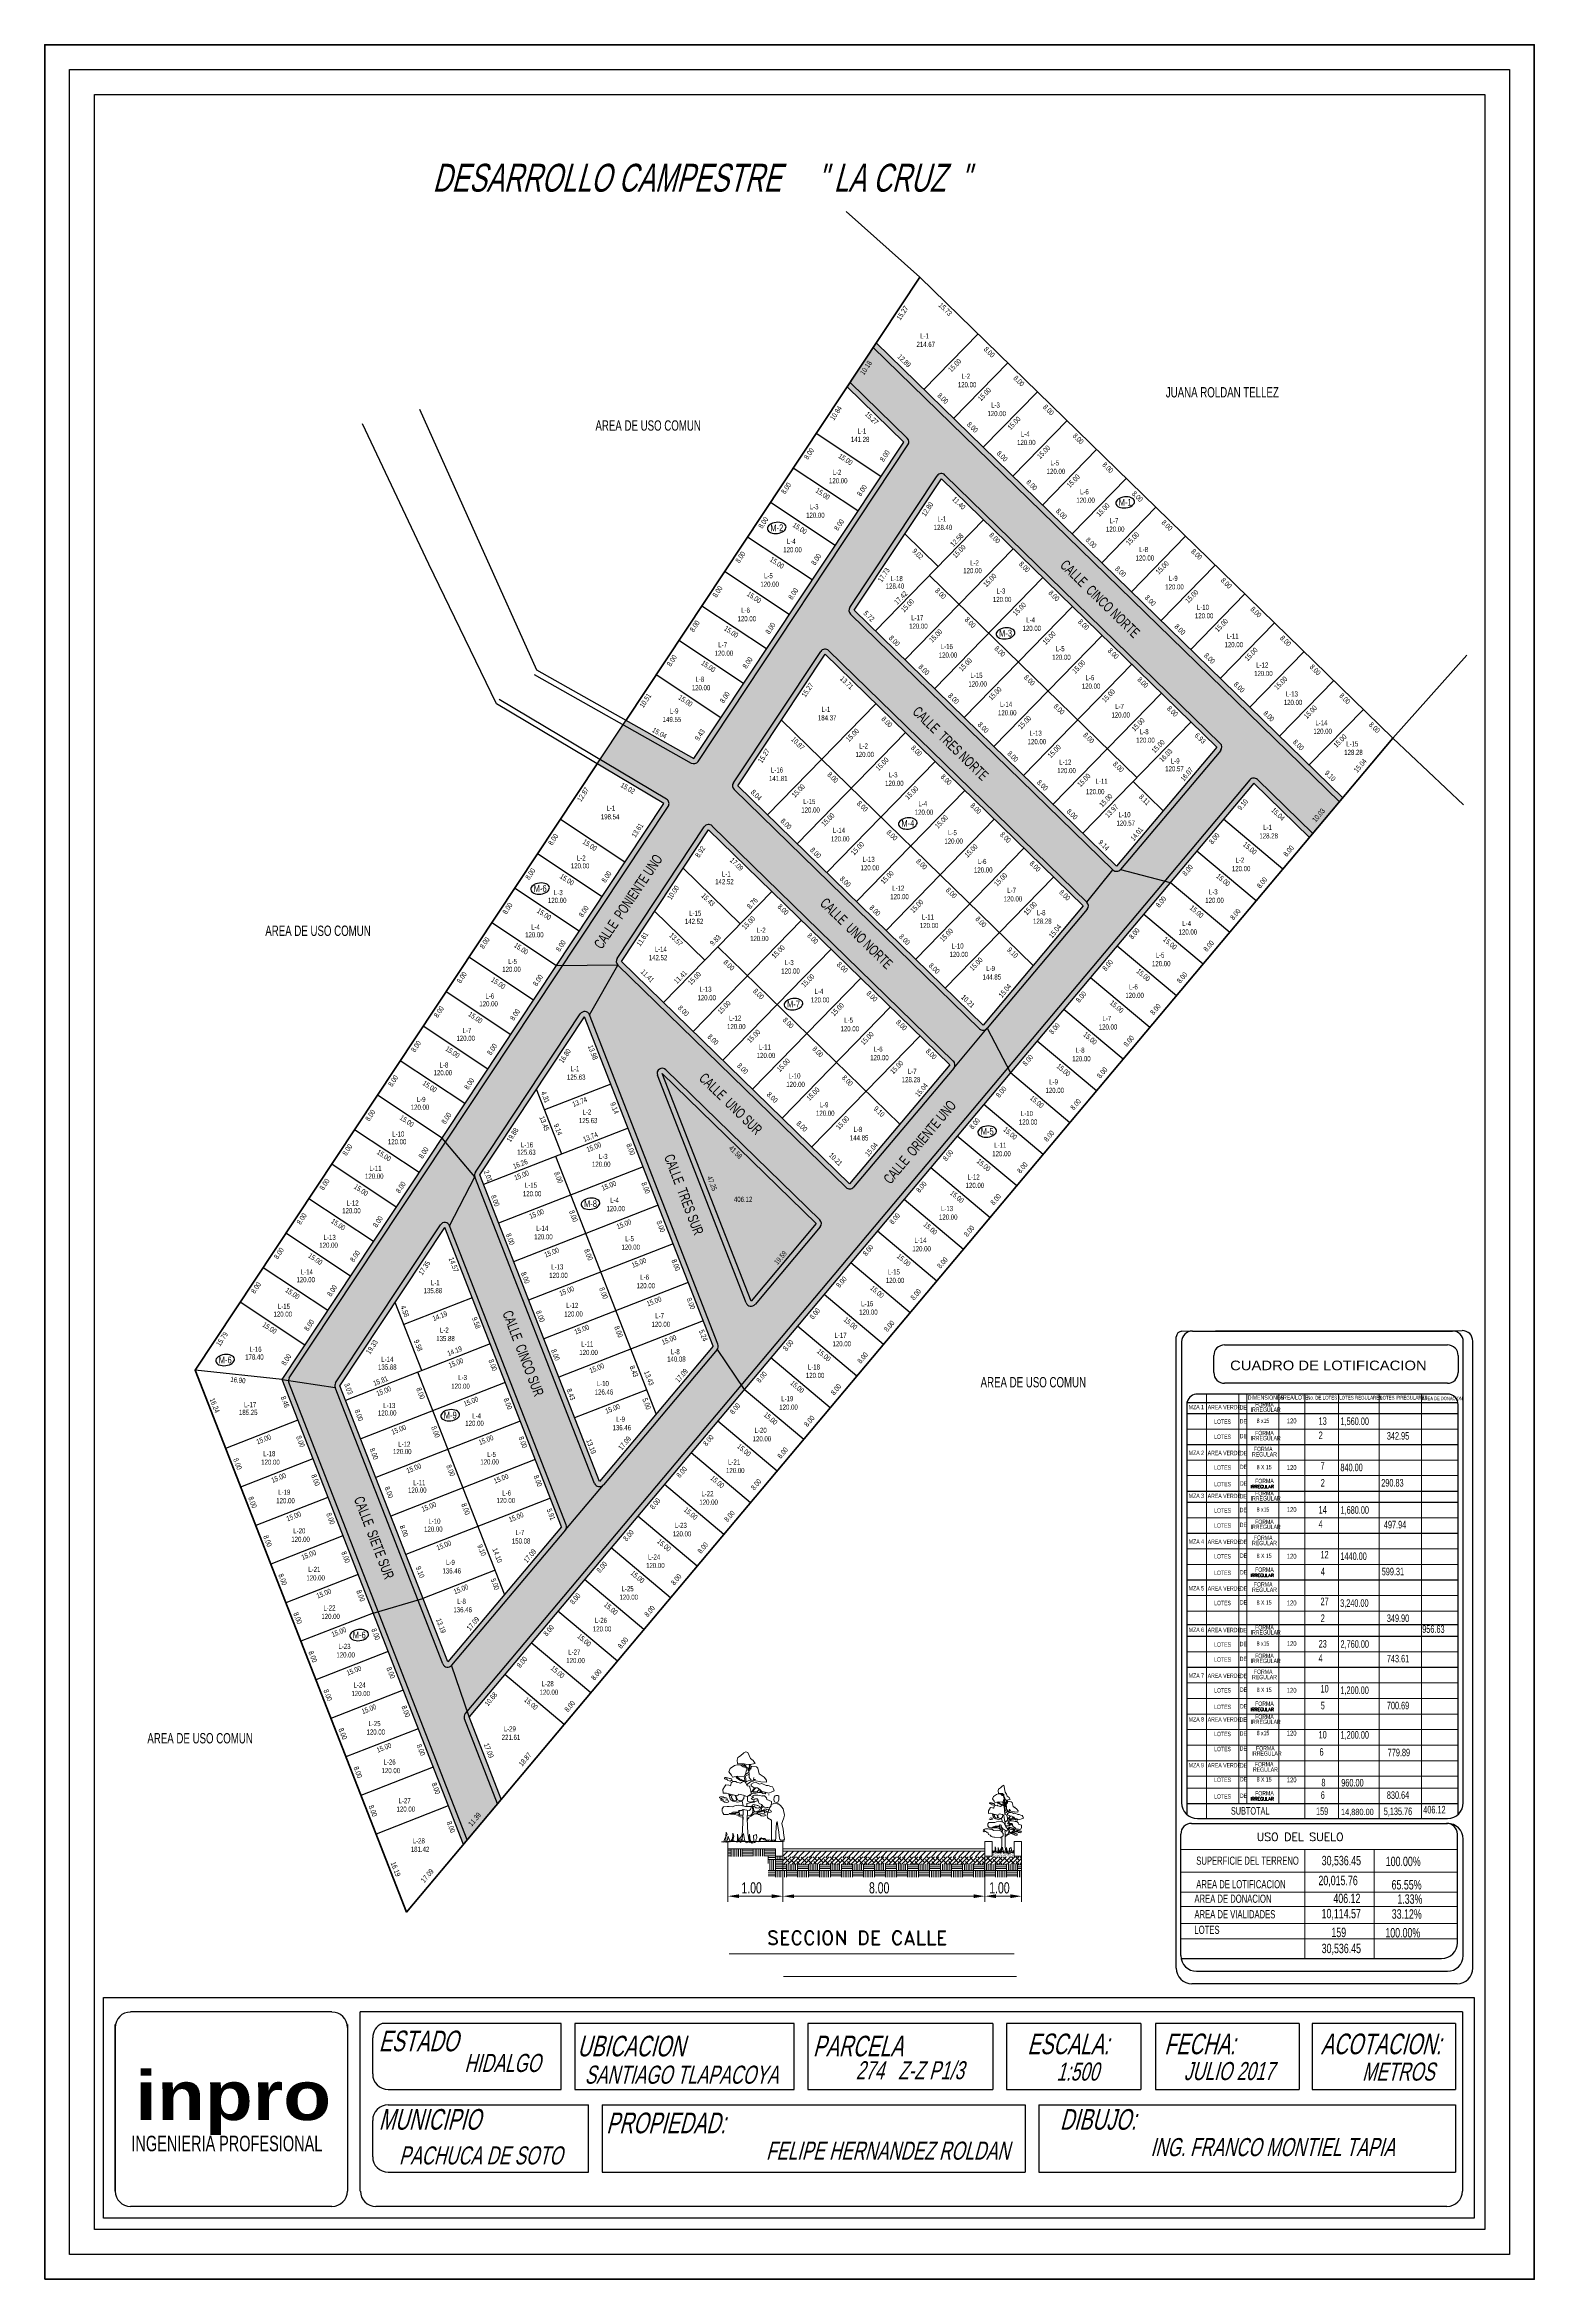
# Model space of a CAD drawing. Header units: millimetres. Extents: x 8819 to 9107, y 8608 to 9040.
import ezdxf
from ezdxf.enums import TextEntityAlignment as Align

# ---------------------------------------------------------------- set-up
doc = ezdxf.new("R2010")
doc.units = ezdxf.units.MM
doc.linetypes.add('SOLID', pattern=[0])
for name, color, linetype in [('AREA VERDE', 3, 'Continuous'), ('AREAS', 7, 'Continuous'), ('COLOR BANQUETAS', 253, 'Continuous'), ('COLOR CALLES', 1, 'Continuous'), ('CUADROS', 7, 'Continuous'), ('CVL_LOTIF', 1, 'Continuous'), ('CVL_LOTIF_TX', 252, 'Continuous'), ('CVL_RAD', 8, 'Continuous'), ('DISTANCIAS', 7, 'Continuous'), ('LOTIFICACION', 7, 'Continuous'), ('MANZANA', 6, 'Continuous'), ('PIE DE PLANO', 7, 'Continuous'), ('SECCION CALLES', 7, 'Continuous'), ('texto_datos', 202, 'Continuous'), ('TEXTOS', 4, 'Continuous')]:
    doc.layers.add(name, color=color, linetype=linetype)
doc.styles.add('bold', font='', dxfattribs={"height": 5})
doc.styles.add('COTAS', font='stylu.ttf', dxfattribs={"oblique": 15, "height": 0.5})
doc.styles.add('ROMAND', font='romand__.ttf', dxfattribs={"height": 2.726172})
doc.styles.add('ROMANS', font='romand.shx')
doc.styles.add('STYLUS', font='stylu.ttf')
doc.styles.add('TITULOS2', font='swissk.ttf', dxfattribs={"width": 1.1, "height": 0.5})
doc.styles.get('bold').set_extended_font_data('Arial Black')

# ---------------------------------------------------------------- blocks, each defined once
blk = doc.blocks.new('ARQ_MARG')
at = {"layer": 'Defpoints'}
blk.add_lwpolyline([(0, 0), (1, 0), (1, 1), (0, 1)], close=True, dxfattribs=at)

msp = doc.modelspace()

# ---------------------------------------------------------------- hatches: boundary and pattern name
at = {"layer": 'AREA VERDE'}
h = msp.add_hatch(color=256, dxfattribs=at)
h.dxf.hatch_style = 1
h.paths.add_polyline_path([(8938.2, 8840.79), (8955.37, 8796.77), (8967.98, 8811.77)])
h.paths.add_polyline_path([(8950.54, 8826.27), (8953.15, 8823.73), (8954.24, 8824.85), (8951.63, 8827.39)], flags=24)
h.paths.add_polyline_path([(8960.48, 8803.25), (8962.83, 8806.05), (8961.63, 8807.05), (8959.29, 8804.26)], flags=24)
h.paths.add_polyline_path([(8946.44, 8820.95), (8947.77, 8817.54), (8949.26, 8818.12), (8947.93, 8821.53)], flags=24)
h.paths.add_polyline_path([(8951.68, 8815.65), (8956.02, 8815.65), (8956.02, 8817.23), (8951.68, 8817.23)], flags=24)
at = {"layer": 'COLOR BANQUETAS'}
h = msp.add_hatch(color=256, dxfattribs=at)
h.dxf.hatch_style = 1
h.paths.add_polyline_path([(8979.57, 8981.99), (8979.01, 8981.14), (9069.16, 8893.29), (9069.81, 8894.05)])
h = msp.add_hatch(color=256, dxfattribs=at)
h.dxf.hatch_style = 1
h.paths.add_polyline_path([(8985.71, 8962.3, 0.36046), (8985.58, 8963.57), (8974.51, 8974.36), (8973.94, 8973.51), (8984.88, 8962.85), (8944.3, 8901.66), (8931.2, 8909.05), (8930.64, 8908.21), (8943.81, 8900.79, 0.393299), (8945.13, 8901.1)])
h = msp.add_hatch(color=256, dxfattribs=at)
h.dxf.hatch_style = 1
h.paths.add_polyline_path([(8992.86, 8956.47, 0.470091), (8991.33, 8956.3), (8974.46, 8930.86, 0.36046), (8974.6, 8929.59), (9025.35, 8880.13, 0.435908), (9026.81, 8880.2), (9046.17, 8903.23, 0.392847), (9046.1, 8904.59)])
h.paths.add_polyline_path([(8975.29, 8930.31), (8992.17, 8955.75), (9045.4, 8903.87), (9026.04, 8880.85)], flags=16)
edge = h.paths.add_edge_path(flags=0)
edge.add_ellipse((9004.57, 8925.86), major_axis=(-1.8, -0.21), ratio=0.592952, start_angle=0, end_angle=360, ccw=False)
h.paths.add_polyline_path([(8982.16, 8935.68), (8984.9, 8935.68), (8984.9, 8937.23), (8982.16, 8937.23)], flags=8)
h.paths.add_polyline_path([(8986.11, 8928.1), (8988.87, 8928.1), (8988.87, 8929.68), (8986.11, 8929.68)], flags=8)
h.paths.add_polyline_path([(8991.85, 8922.53), (8994.59, 8922.53), (8994.59, 8924.08), (8991.85, 8924.08)], flags=8)
h.paths.add_polyline_path([(8997.58, 8916.95), (9000.32, 8916.95), (9000.32, 8918.5), (8997.58, 8918.5)], flags=8)
h.paths.add_polyline_path([(9003.3, 8911.36), (9006.05, 8911.36), (9006.05, 8912.92), (9003.3, 8912.92)], flags=8)
h.paths.add_polyline_path([(9009.03, 8905.78), (9011.78, 8905.78), (9011.78, 8907.33), (9009.03, 8907.33)], flags=8)
h.paths.add_polyline_path([(9014.77, 8900.2), (9017.51, 8900.2), (9017.51, 8901.74), (9014.77, 8901.74)], flags=8)
h.paths.add_polyline_path([(9021.79, 8896.51), (9024.52, 8896.51), (9024.52, 8898.03), (9021.79, 8898.03)], flags=8)
h.paths.add_polyline_path([(9026.2, 8890.03), (9028.95, 8890.03), (9028.95, 8891.59), (9026.2, 8891.59)], flags=8)
h.paths.add_polyline_path([(9036.36, 8900.42), (9038.41, 8900.42), (9038.41, 8901.97), (9036.36, 8901.97)], flags=8)
h.paths.add_polyline_path([(9030.36, 8906.08), (9032.42, 8906.08), (9032.42, 8907.63), (9030.36, 8907.63)], flags=8)
h.paths.add_polyline_path([(9025.57, 8910.93), (9027.64, 8910.93), (9027.64, 8912.51), (9025.57, 8912.51)], flags=8)
h.paths.add_polyline_path([(9019.85, 8916.52), (9021.9, 8916.52), (9021.9, 8918.08), (9019.85, 8918.08)], flags=8)
h.paths.add_polyline_path([(9014.12, 8922.11), (9016.17, 8922.11), (9016.17, 8923.66), (9014.12, 8923.66)], flags=8)
h.paths.add_polyline_path([(9008.39, 8927.69), (9010.45, 8927.69), (9010.45, 8929.25), (9008.39, 8929.25)], flags=8)
h.paths.add_polyline_path([(9002.66, 8933.27), (9004.72, 8933.27), (9004.72, 8934.83), (9002.66, 8934.83)], flags=8)
h.paths.add_polyline_path([(8997.54, 8938.73), (8999.59, 8938.73), (8999.59, 8940.27), (8997.54, 8940.27)], flags=8)
h.paths.add_polyline_path([(8991.23, 8947.23), (8993.27, 8947.23), (8993.27, 8948.75), (8991.23, 8948.75)], flags=8)
h.paths.add_polyline_path([(8983.61, 8930.87), (8986.16, 8933.49), (8985.01, 8934.61), (8982.46, 8931.99)], flags=8)
h.paths.add_polyline_path([(8994.87, 8939.86), (8997.42, 8942.48), (8996.29, 8943.58), (8993.74, 8940.96)], flags=8)
h.paths.add_polyline_path([(9034.85, 8900.42), (9037.39, 8903.04), (9036.27, 8904.13), (9033.72, 8901.52)], flags=8)
h.paths.add_polyline_path([(9023.26, 8891.72), (9025.8, 8894.33), (9024.68, 8895.43), (9022.13, 8892.82)], flags=8)
h.paths.add_polyline_path([(9040.62, 8906.05), (9042.73, 8903.99), (9043.82, 8905.1), (9041.71, 8907.16)], flags=8)
h.paths.add_polyline_path([(9035.27, 8911.26), (9037.38, 8909.2), (9038.48, 8910.32), (9036.36, 8912.38)], flags=8)
h.paths.add_polyline_path([(9029.54, 8916.84), (9031.66, 8914.78), (9032.75, 8915.9), (9030.63, 8917.96)], flags=8)
h.paths.add_polyline_path([(9023.81, 8922.43), (9025.93, 8920.36), (9027.02, 8921.48), (9024.9, 8923.54)], flags=8)
h.paths.add_polyline_path([(9018.08, 8928.01), (9020.2, 8925.95), (9021.29, 8927.07), (9019.17, 8929.13)], flags=8)
h.paths.add_polyline_path([(9012.35, 8933.59), (9014.47, 8931.53), (9015.56, 8932.65), (9013.44, 8934.71)], flags=8)
h.paths.add_polyline_path([(9006.62, 8939.18), (9008.74, 8937.12), (9009.83, 8938.23), (9007.71, 8940.3)], flags=8)
h.paths.add_polyline_path([(9000.89, 8944.76), (9003.01, 8942.7), (9004.1, 8943.82), (9001.98, 8945.88)], flags=8)
h.paths.add_polyline_path([(8993.69, 8951.77), (8996.31, 8949.22), (8997.41, 8950.35), (8994.79, 8952.9)], flags=8)
h.paths.add_polyline_path([(9024.8, 8900.52), (9026.92, 8898.46), (9028.01, 8899.57), (9025.89, 8901.64)], flags=8)
h.paths.add_polyline_path([(9019.07, 8906.1), (9021.19, 8904.04), (9022.28, 8905.16), (9020.16, 8907.22)], flags=8)
h.paths.add_polyline_path([(9013.34, 8911.68), (9015.46, 8909.62), (9016.55, 8910.74), (9014.43, 8912.8)], flags=8)
h.paths.add_polyline_path([(9007.61, 8917.27), (9009.73, 8915.21), (9010.82, 8916.32), (9008.7, 8918.39)], flags=8)
h.paths.add_polyline_path([(9001.88, 8922.85), (9004, 8920.79), (9005.09, 8921.91), (9002.97, 8923.97)], flags=8)
h.paths.add_polyline_path([(8996.15, 8928.43), (8998.27, 8926.37), (8999.36, 8927.49), (8997.24, 8929.55)], flags=8)
h.paths.add_polyline_path([(8990.42, 8934.02), (8992.54, 8931.96), (8993.63, 8933.07), (8991.52, 8935.14)], flags=8)
h.paths.add_polyline_path([(9022, 8885.39), (9024.11, 8883.33), (9025.2, 8884.45), (9023.09, 8886.51)], flags=8)
h.paths.add_polyline_path([(9015.86, 8891.37), (9017.97, 8889.31), (9019.06, 8890.43), (9016.95, 8892.49)], flags=8)
h.paths.add_polyline_path([(9010.13, 8896.96), (9012.24, 8894.9), (9013.33, 8896.02), (9011.22, 8898.08)], flags=8)
h.paths.add_polyline_path([(9004.4, 8902.54), (9006.51, 8900.48), (9007.6, 8901.6), (9005.49, 8903.66)], flags=8)
h.paths.add_polyline_path([(8998.67, 8908.13), (9000.78, 8906.06), (9001.88, 8907.18), (8999.76, 8909.24)], flags=8)
h.paths.add_polyline_path([(8992.94, 8913.71), (8995.06, 8911.65), (8996.15, 8912.77), (8994.03, 8914.83)], flags=8)
h.paths.add_polyline_path([(8987.21, 8919.29), (8989.33, 8917.23), (8990.42, 8918.35), (8988.3, 8920.41)], flags=8)
h.paths.add_polyline_path([(8981.48, 8924.88), (8983.6, 8922.81), (8984.69, 8923.93), (8982.57, 8925.99)], flags=8)
h.paths.add_polyline_path([(8976.55, 8929.65), (8978.67, 8927.58), (8979.79, 8928.73), (8977.67, 8930.8)], flags=8)
h.paths.add_polyline_path([(9039.05, 8896.68), (9041.41, 8899.49), (9040.17, 8900.53), (9037.81, 8897.72)], flags=8)
h.paths.add_polyline_path([(9029.36, 8885.19), (9031.71, 8887.98), (9030.51, 8889), (9028.16, 8886.2)], flags=8)
h.paths.add_polyline_path([(8989.11, 8947.91), (8991.12, 8950.95), (8989.82, 8951.82), (8987.8, 8948.78)], flags=8)
h.paths.add_polyline_path([(8980.68, 8935.17), (8982.71, 8938.22), (8981.37, 8939.11), (8979.34, 8936.06)], flags=8)
h.paths.add_polyline_path([(9033.37, 8902.15), (9035.92, 8904.77), (9034.79, 8905.87), (9032.25, 8903.25)], flags=8)
h.paths.add_polyline_path([(9024.39, 8889.66), (9026.94, 8892.28), (9025.79, 8893.41), (9023.24, 8890.78)], flags=8)
h.paths.add_polyline_path([(9029.48, 8906.37), (9032.03, 8908.98), (9030.9, 8910.08), (9028.35, 8907.47)], flags=8)
h.paths.add_polyline_path([(9019.01, 8895.63), (9021.56, 8898.24), (9020.43, 8899.34), (9017.88, 8896.73)], flags=8)
h.paths.add_polyline_path([(9023.75, 8911.95), (9026.3, 8914.57), (9025.17, 8915.67), (9022.62, 8913.05)], flags=8)
h.paths.add_polyline_path([(9013.28, 8901.21), (9015.83, 8903.83), (9014.7, 8904.93), (9012.15, 8902.31)], flags=8)
h.paths.add_polyline_path([(9018.02, 8917.54), (9020.57, 8920.15), (9019.44, 8921.25), (9016.89, 8918.64)], flags=8)
h.paths.add_polyline_path([(9007.55, 8906.79), (9010.1, 8909.41), (9008.97, 8910.51), (9006.42, 8907.89)], flags=8)
h.paths.add_polyline_path([(9012.29, 8923.12), (9014.84, 8925.73), (9013.71, 8926.83), (9011.16, 8924.22)], flags=8)
h.paths.add_polyline_path([(9001.82, 8912.38), (9004.37, 8914.99), (9003.24, 8916.09), (9000.69, 8913.48)], flags=8)
h.paths.add_polyline_path([(9006.56, 8928.7), (9009.11, 8931.32), (9007.98, 8932.42), (9005.43, 8929.8)], flags=8)
h.paths.add_polyline_path([(8996.09, 8917.96), (8998.64, 8920.58), (8997.51, 8921.68), (8994.96, 8919.06)], flags=8)
h.paths.add_polyline_path([(9000.83, 8934.29), (9003.38, 8936.9), (9002.25, 8938), (8999.7, 8935.39)], flags=8)
h.paths.add_polyline_path([(8990.36, 8923.54), (8992.91, 8926.16), (8991.78, 8927.26), (8989.23, 8924.64)], flags=8)
h.paths.add_polyline_path([(8994.44, 8942.06), (8996.99, 8944.68), (8995.87, 8945.77), (8993.32, 8943.15)], flags=8)
h.paths.add_polyline_path([(8984.9, 8929.38), (8987.45, 8932), (8986.32, 8933.1), (8983.77, 8930.48)], flags=8)
h.paths.add_polyline_path([(9029.86, 8894.16), (9031.97, 8892.1), (9033.05, 8893.21), (9030.94, 8895.27)], flags=8)
h.paths.add_polyline_path([(8986.02, 8941.69), (8988.14, 8939.63), (8989.22, 8940.75), (8987.11, 8942.81)], flags=8)
h.paths.add_polyline_path([(8990.31, 8945.56), (8994.66, 8945.56), (8994.66, 8947.14), (8990.31, 8947.14)], flags=8)
h.paths.add_polyline_path([(8981.02, 8934.22), (8985.37, 8934.22), (8985.37, 8935.8), (8981.02, 8935.8)], flags=8)
h.paths.add_polyline_path([(9035.06, 8898.88), (9039.42, 8898.88), (9039.42, 8900.5), (9035.06, 8900.5)], flags=8)
h.paths.add_polyline_path([(9025.63, 8888.36), (9029.99, 8888.36), (9029.99, 8889.98), (9025.63, 8889.98)], flags=8)
h.paths.add_polyline_path([(9029.46, 8904.43), (9033.8, 8904.43), (9033.8, 8905.99), (9029.46, 8905.99)], flags=8)
h.paths.add_polyline_path([(9019.74, 8894.48), (9024.08, 8894.48), (9024.08, 8896.04), (9019.74, 8896.04)], flags=8)
h.paths.add_polyline_path([(9024.67, 8909.3), (9029.01, 8909.3), (9029.01, 8910.85), (9024.67, 8910.85)], flags=8)
h.paths.add_polyline_path([(9014.2, 8898.56), (9018.54, 8898.56), (9018.54, 8900.11), (9014.2, 8900.11)], flags=8)
h.paths.add_polyline_path([(9018.94, 8914.88), (9023.28, 8914.88), (9023.28, 8916.44), (9018.94, 8916.44)], flags=8)
h.paths.add_polyline_path([(9008.47, 8904.14), (9012.81, 8904.14), (9012.81, 8905.69), (9008.47, 8905.69)], flags=8)
h.paths.add_polyline_path([(9002.74, 8909.72), (9007.08, 8909.72), (9007.08, 8911.28), (9002.74, 8911.28)], flags=8)
h.paths.add_polyline_path([(8997.01, 8915.31), (9001.35, 8915.31), (9001.35, 8916.86), (8997.01, 8916.86)], flags=8)
h.paths.add_polyline_path([(8991.28, 8920.89), (8995.62, 8920.89), (8995.62, 8922.44), (8991.28, 8922.44)], flags=8)
h.paths.add_polyline_path([(8985.56, 8926.47), (8989.9, 8926.47), (8989.9, 8928.03), (8985.56, 8928.03)], flags=8)
h.paths.add_polyline_path([(9013.21, 8920.47), (9017.55, 8920.47), (9017.55, 8922.02), (9013.21, 8922.02)], flags=8)
h.paths.add_polyline_path([(9007.48, 8926.05), (9011.82, 8926.05), (9011.82, 8927.6), (9007.48, 8927.6)], flags=8)
h.paths.add_polyline_path([(9001.75, 8931.63), (9006.09, 8931.63), (9006.09, 8933.19), (9001.75, 8933.19)], flags=8)
h.paths.add_polyline_path([(8996.02, 8937.22), (9000.36, 8937.22), (9000.36, 8938.77), (8996.02, 8938.77)], flags=8)
h.paths.add_polyline_path([(9002.99, 8924.86), (9006.2, 8924.89), (9006.18, 8926.91), (9002.96, 8926.88)], flags=8)
h = msp.add_hatch(color=256, dxfattribs=at)
h.dxf.hatch_style = 1
h.paths.add_polyline_path([(8970.37, 8922.54, 0.470091), (8968.84, 8922.38), (8951.96, 8896.93, 0.36046), (8952.1, 8895.66), (8999.54, 8849.43, 0.435908), (9001, 8849.5), (9020.36, 8872.53, 0.392847), (9020.29, 8873.89)])
h.paths.add_polyline_path([(8969.67, 8921.82), (9019.59, 8873.17), (9000.24, 8850.14), (8952.79, 8896.38)], flags=16)
edge = h.paths.add_edge_path(flags=0)
edge.add_ellipse((8985.68, 8889.1), major_axis=(-1.8, -0.21), ratio=0.592952, start_angle=0, end_angle=360, ccw=False)
h.paths.add_polyline_path([(8959.02, 8898.66), (8961.77, 8898.66), (8961.77, 8900.22), (8959.02, 8900.22)], flags=8)
h.paths.add_polyline_path([(8965.28, 8892.58), (8968.02, 8892.58), (8968.02, 8894.12), (8965.28, 8894.12)], flags=8)
h.paths.add_polyline_path([(8971, 8886.98), (8973.75, 8886.98), (8973.75, 8888.55), (8971, 8888.55)], flags=8)
h.paths.add_polyline_path([(8976.73, 8881.41), (8979.48, 8881.41), (8979.48, 8882.96), (8976.73, 8882.96)], flags=8)
h.paths.add_polyline_path([(8982.46, 8875.83), (8985.21, 8875.83), (8985.21, 8877.37), (8982.46, 8877.37)], flags=8)
h.paths.add_polyline_path([(8988.2, 8870.26), (8990.93, 8870.26), (8990.93, 8871.78), (8988.2, 8871.78)], flags=8)
h.paths.add_polyline_path([(8993.92, 8864.65), (8996.67, 8864.65), (8996.67, 8866.21), (8993.92, 8866.21)], flags=8)
h.paths.add_polyline_path([(9000.66, 8860.3), (9002.71, 8860.3), (9002.71, 8861.85), (9000.66, 8861.85)], flags=8)
h.paths.add_polyline_path([(9010.43, 8871.09), (9012.48, 8871.09), (9012.48, 8872.64), (9010.43, 8872.64)], flags=8)
h.paths.add_polyline_path([(9004.73, 8875.38), (9006.8, 8875.38), (9006.8, 8876.97), (9004.73, 8876.97)], flags=8)
h.paths.add_polyline_path([(8999.01, 8880.98), (9001.06, 8880.98), (9001.06, 8882.53), (8999.01, 8882.53)], flags=8)
h.paths.add_polyline_path([(8993.28, 8886.57), (8995.33, 8886.57), (8995.33, 8888.12), (8993.28, 8888.12)], flags=8)
h.paths.add_polyline_path([(8987.55, 8892.14), (8989.6, 8892.14), (8989.6, 8893.71), (8987.55, 8893.71)], flags=8)
h.paths.add_polyline_path([(8981.82, 8897.73), (8983.87, 8897.73), (8983.87, 8899.29), (8981.82, 8899.29)], flags=8)
h.paths.add_polyline_path([(8976.09, 8903.32), (8978.14, 8903.32), (8978.14, 8904.86), (8976.09, 8904.86)], flags=8)
h.paths.add_polyline_path([(8968.83, 8910.41), (8970.87, 8910.41), (8970.87, 8911.93), (8968.83, 8911.93)], flags=8)
h.paths.add_polyline_path([(9014.43, 8875.72), (9016.54, 8873.66), (9017.63, 8874.78), (9015.52, 8876.84)], flags=8)
h.paths.add_polyline_path([(9008.7, 8881.3), (9010.81, 8879.24), (9011.9, 8880.36), (9009.79, 8882.42)], flags=8)
h.paths.add_polyline_path([(9002.97, 8886.88), (9005.08, 8884.82), (9006.17, 8885.94), (9004.06, 8888)], flags=8)
h.paths.add_polyline_path([(8997.24, 8892.47), (8999.35, 8890.41), (9000.44, 8891.53), (8998.33, 8893.59)], flags=8)
h.paths.add_polyline_path([(8991.51, 8898.05), (8993.62, 8895.99), (8994.72, 8897.11), (8992.6, 8899.17)], flags=8)
h.paths.add_polyline_path([(8985.78, 8903.63), (8987.9, 8901.57), (8988.99, 8902.69), (8986.87, 8904.75)], flags=8)
h.paths.add_polyline_path([(8980.05, 8909.22), (8982.17, 8907.16), (8983.26, 8908.28), (8981.14, 8910.34)], flags=8)
h.paths.add_polyline_path([(8972.01, 8917.03), (8974.63, 8914.47), (8975.75, 8915.62), (8973.13, 8918.18)], flags=8)
h.paths.add_polyline_path([(9004.36, 8864.59), (9006.47, 8862.53), (9007.56, 8863.65), (9005.44, 8865.71)], flags=8)
h.paths.add_polyline_path([(8998.23, 8870.56), (9000.34, 8868.5), (9001.43, 8869.62), (8999.32, 8871.68)], flags=8)
h.paths.add_polyline_path([(8992.5, 8876.14), (8994.61, 8874.08), (8995.71, 8875.2), (8993.59, 8877.26)], flags=8)
h.paths.add_polyline_path([(8986.77, 8881.73), (8988.89, 8879.66), (8989.98, 8880.78), (8987.86, 8882.84)], flags=8)
h.paths.add_polyline_path([(8981.04, 8887.31), (8983.16, 8885.25), (8984.25, 8886.37), (8982.13, 8888.43)], flags=8)
h.paths.add_polyline_path([(8975.31, 8892.89), (8977.43, 8890.83), (8978.52, 8891.95), (8976.4, 8894.01)], flags=8)
h.paths.add_polyline_path([(8969.58, 8898.48), (8971.7, 8896.41), (8972.79, 8897.53), (8970.67, 8899.59)], flags=8)
h.paths.add_polyline_path([(8962.55, 8905.29), (8965.18, 8902.73), (8966.3, 8903.89), (8963.68, 8906.45)], flags=8)
h.paths.add_polyline_path([(8995.47, 8855.45), (8998.08, 8852.91), (8999.16, 8854.02), (8996.55, 8856.56)], flags=8)
h.paths.add_polyline_path([(8989.19, 8861.56), (8991.3, 8859.5), (8992.39, 8860.62), (8990.28, 8862.68)], flags=8)
h.paths.add_polyline_path([(8983.46, 8867.14), (8985.57, 8865.08), (8986.67, 8866.2), (8984.55, 8868.26)], flags=8)
h.paths.add_polyline_path([(8977.73, 8872.73), (8979.85, 8870.67), (8980.94, 8871.79), (8978.82, 8873.85)], flags=8)
h.paths.add_polyline_path([(8972, 8878.31), (8974.12, 8876.25), (8975.21, 8877.37), (8973.09, 8879.43)], flags=8)
h.paths.add_polyline_path([(8966.27, 8883.89), (8968.39, 8881.83), (8969.48, 8882.95), (8967.36, 8885.01)], flags=8)
h.paths.add_polyline_path([(8960.54, 8889.48), (8962.66, 8887.42), (8963.75, 8888.54), (8961.63, 8890.6)], flags=8)
h.paths.add_polyline_path([(8954.79, 8895.07), (8956.91, 8893), (8958.01, 8894.13), (8955.89, 8896.2)], flags=8)
h.paths.add_polyline_path([(9013.56, 8866.39), (9015.91, 8869.19), (9014.71, 8870.2), (9012.36, 8867.41)], flags=8)
h.paths.add_polyline_path([(9003.89, 8854.88), (9006.24, 8857.67), (9005.03, 8858.69), (9002.68, 8855.89)], flags=8)
h.paths.add_polyline_path([(8965.94, 8912.94), (8967.96, 8915.99), (8966.63, 8916.88), (8964.6, 8913.83)], flags=8)
h.paths.add_polyline_path([(8957.5, 8900.22), (8959.53, 8903.27), (8958.19, 8904.16), (8956.17, 8901.1)], flags=8)
h.paths.add_polyline_path([(9008.64, 8870.83), (9011.18, 8873.44), (9010.06, 8874.54), (9007.51, 8871.93)], flags=8)
h.paths.add_polyline_path([(8998.17, 8860.09), (9000.72, 8862.7), (8999.59, 8863.8), (8997.04, 8861.18)], flags=8)
h.paths.add_polyline_path([(9002.91, 8876.41), (9005.45, 8879.03), (9004.33, 8880.13), (9001.78, 8877.51)], flags=8)
h.paths.add_polyline_path([(8992.44, 8865.67), (8994.99, 8868.28), (8993.86, 8869.38), (8991.31, 8866.77)], flags=8)
h.paths.add_polyline_path([(8997.18, 8881.99), (8999.73, 8884.61), (8998.6, 8885.71), (8996.05, 8883.09)], flags=8)
h.paths.add_polyline_path([(8986.71, 8871.25), (8989.26, 8873.87), (8988.13, 8874.97), (8985.58, 8872.35)], flags=8)
h.paths.add_polyline_path([(8991.45, 8887.58), (8994, 8890.19), (8992.87, 8891.29), (8990.32, 8888.68)], flags=8)
h.paths.add_polyline_path([(8980.98, 8876.84), (8983.53, 8879.45), (8982.4, 8880.55), (8979.85, 8877.93)], flags=8)
h.paths.add_polyline_path([(8985.72, 8893.16), (8988.27, 8895.78), (8987.14, 8896.88), (8984.59, 8894.26)], flags=8)
h.paths.add_polyline_path([(8975.25, 8882.42), (8977.8, 8885.03), (8976.67, 8886.13), (8974.12, 8883.52)], flags=8)
h.paths.add_polyline_path([(8979.99, 8898.74), (8982.54, 8901.36), (8981.41, 8902.46), (8978.86, 8899.84)], flags=8)
h.paths.add_polyline_path([(8969.52, 8888), (8972.07, 8890.62), (8970.94, 8891.72), (8968.39, 8889.1)], flags=8)
h.paths.add_polyline_path([(8974.26, 8904.33), (8976.81, 8906.94), (8975.68, 8908.04), (8973.13, 8905.43)], flags=8)
h.paths.add_polyline_path([(8963.79, 8893.59), (8966.34, 8896.2), (8965.21, 8897.3), (8962.66, 8894.69)], flags=8)
h.paths.add_polyline_path([(8958.46, 8897.02), (8962.8, 8897.02), (8962.8, 8898.58), (8958.46, 8898.58)], flags=8)
h.paths.add_polyline_path([(8964.71, 8890.93), (8969.05, 8890.93), (8969.05, 8892.49), (8964.71, 8892.49)], flags=8)
h.paths.add_polyline_path([(8970.44, 8885.35), (8974.78, 8885.35), (8974.78, 8886.9), (8970.44, 8886.9)], flags=8)
h.paths.add_polyline_path([(8976.17, 8879.77), (8980.51, 8879.77), (8980.51, 8881.32), (8976.17, 8881.32)], flags=8)
h.paths.add_polyline_path([(8981.9, 8874.18), (8986.24, 8874.18), (8986.24, 8875.74), (8981.9, 8875.74)], flags=8)
h.paths.add_polyline_path([(8987.63, 8868.6), (8991.97, 8868.6), (8991.97, 8870.15), (8987.63, 8870.15)], flags=8)
h.paths.add_polyline_path([(8993.36, 8863.01), (8997.7, 8863.01), (8997.7, 8864.57), (8993.36, 8864.57)], flags=8)
h.paths.add_polyline_path([(8999.75, 8858.65), (9004.09, 8858.65), (9004.09, 8860.22), (8999.75, 8860.22)], flags=8)
h.paths.add_polyline_path([(9009.52, 8869.45), (9013.86, 8869.45), (9013.86, 8871), (9009.52, 8871)], flags=8)
h.paths.add_polyline_path([(9003.83, 8873.76), (9008.17, 8873.76), (9008.17, 8875.31), (9003.83, 8875.31)], flags=8)
h.paths.add_polyline_path([(8998.1, 8879.34), (9002.44, 8879.34), (9002.44, 8880.89), (8998.1, 8880.89)], flags=8)
h.paths.add_polyline_path([(8992.37, 8884.92), (8996.71, 8884.92), (8996.71, 8886.48), (8992.37, 8886.48)], flags=8)
h.paths.add_polyline_path([(8986.64, 8890.51), (8990.98, 8890.51), (8990.98, 8892.06), (8986.64, 8892.06)], flags=8)
h.paths.add_polyline_path([(8980.91, 8896.09), (8985.25, 8896.09), (8985.25, 8897.64), (8980.91, 8897.64)], flags=8)
h.paths.add_polyline_path([(8975.18, 8901.67), (8979.52, 8901.67), (8979.52, 8903.23), (8975.18, 8903.23)], flags=8)
h.paths.add_polyline_path([(8967.91, 8908.73), (8972.26, 8908.73), (8972.26, 8910.34), (8967.91, 8910.34)], flags=8)
h.paths.add_polyline_path([(8984.09, 8888.09), (8987.31, 8888.13), (8987.29, 8890.16), (8984.07, 8890.12)], flags=8)
h = msp.add_hatch(color=256, dxfattribs=at)
h.dxf.hatch_style = 1
h.paths.add_polyline_path([(8939.36, 8892.4, 0.428711), (8939.03, 8893.81), (8926.17, 8901.46), (8925.61, 8900.62), (8938.52, 8892.95), (8917.74, 8861.61), (8918.95, 8861.62)])
h = msp.add_hatch(color=256, dxfattribs=at)
h.dxf.hatch_style = 1
h.paths.add_polyline_path([(9052.58, 8896.88), (9063.35, 8886.38), (9064, 8887.15), (9053.28, 8897.59, 0.435908), (9051.82, 8897.52), (9035.36, 8877.94), (9036.43, 8877.66)])
h = msp.add_hatch(color=256, dxfattribs=at)
h.dxf.hatch_style = 1
h.paths.add_polyline_path([(8947.87, 8888.61, 0.470091), (8946.34, 8888.45), (8929.46, 8863, 0.36046), (8929.6, 8861.73), (8973.73, 8818.73, 0.435908), (8975.2, 8818.8), (8994.55, 8841.83, 0.392847), (8994.48, 8843.18)])
h.paths.add_polyline_path([(8930.3, 8862.45), (8947.17, 8887.9), (8993.79, 8842.47), (8974.43, 8819.44)], flags=16)
edge = h.paths.add_edge_path(flags=0)
edge.add_ellipse((8963.57, 8854.17), major_axis=(-1.8, -0.21), ratio=0.592952, start_angle=0, end_angle=360, ccw=False)
h.paths.add_polyline_path([(8961.97, 8853.13), (8965.2, 8853.17), (8965.18, 8855.25), (8961.95, 8855.21)], flags=8)
h.paths.add_polyline_path([(8943.21, 8870.96), (8945.96, 8870.96), (8945.96, 8872.51), (8943.21, 8872.51)], flags=8)
h.paths.add_polyline_path([(8936.54, 8864.03), (8939.3, 8864.03), (8939.3, 8865.59), (8936.54, 8865.59)], flags=8)
h.paths.add_polyline_path([(8945.2, 8856.29), (8947.94, 8856.29), (8947.94, 8857.84), (8945.2, 8857.84)], flags=8)
h.paths.add_polyline_path([(8950.93, 8850.71), (8953.67, 8850.71), (8953.67, 8852.25), (8950.93, 8852.25)], flags=8)
h.paths.add_polyline_path([(8956.66, 8845.14), (8959.4, 8845.14), (8959.4, 8846.66), (8956.66, 8846.66)], flags=8)
h.paths.add_polyline_path([(8962.38, 8839.54), (8965.13, 8839.54), (8965.13, 8841.09), (8962.38, 8841.09)], flags=8)
h.paths.add_polyline_path([(8968.46, 8833.96), (8970.51, 8833.96), (8970.51, 8835.5), (8968.46, 8835.5)], flags=8)
h.paths.add_polyline_path([(8975, 8829.19), (8977.06, 8829.19), (8977.06, 8830.74), (8975, 8830.74)], flags=8)
h.paths.add_polyline_path([(8985.5, 8840.37), (8987.56, 8840.37), (8987.56, 8841.96), (8985.5, 8841.96)], flags=8)
h.paths.add_polyline_path([(8978.93, 8844.7), (8980.98, 8844.7), (8980.98, 8846.25), (8978.93, 8846.25)], flags=8)
h.paths.add_polyline_path([(8973.2, 8850.28), (8975.25, 8850.28), (8975.25, 8851.83), (8973.2, 8851.83)], flags=8)
h.paths.add_polyline_path([(8967.47, 8855.86), (8969.53, 8855.86), (8969.53, 8857.42), (8967.47, 8857.42)], flags=8)
h.paths.add_polyline_path([(8961.74, 8861.45), (8963.8, 8861.45), (8963.8, 8863), (8961.74, 8863)], flags=8)
h.paths.add_polyline_path([(8956.32, 8867.71), (8958.37, 8867.71), (8958.37, 8869.25), (8956.32, 8869.25)], flags=8)
h.paths.add_polyline_path([(8949.57, 8878.57), (8951.61, 8878.57), (8951.61, 8880.09), (8949.57, 8880.09)], flags=8)
h.paths.add_polyline_path([(8954.18, 8868.04), (8956.73, 8870.66), (8955.6, 8871.76), (8953.05, 8869.14)], flags=8)
h.paths.add_polyline_path([(8947.98, 8864.95), (8950.04, 8867.07), (8948.93, 8868.15), (8946.87, 8866.04)], flags=8)
h.paths.add_polyline_path([(8943.71, 8857.3), (8946.26, 8859.91), (8945.13, 8861.01), (8942.58, 8858.4)], flags=8)
h.paths.add_polyline_path([(8988.62, 8845.02), (8990.73, 8842.95), (8991.83, 8844.07), (8989.71, 8846.13)], flags=8)
h.paths.add_polyline_path([(8982.89, 8850.6), (8985.01, 8848.54), (8986.1, 8849.66), (8983.98, 8851.72)], flags=8)
h.paths.add_polyline_path([(8977.16, 8856.18), (8979.28, 8854.12), (8980.37, 8855.24), (8978.25, 8857.3)], flags=8)
h.paths.add_polyline_path([(8971.43, 8861.77), (8973.55, 8859.7), (8974.64, 8860.82), (8972.52, 8862.88)], flags=8)
h.paths.add_polyline_path([(8965.7, 8867.35), (8967.82, 8865.29), (8968.91, 8866.41), (8966.79, 8868.47)], flags=8)
h.paths.add_polyline_path([(8959.97, 8872.93), (8962.09, 8870.87), (8963.18, 8871.99), (8961.06, 8874.05)], flags=8)
h.paths.add_polyline_path([(8950.71, 8881.92), (8953.34, 8879.36), (8954.47, 8880.52), (8951.84, 8883.08)], flags=8)
h.paths.add_polyline_path([(8978.55, 8833.89), (8980.66, 8831.83), (8981.75, 8832.94), (8979.64, 8835.01)], flags=8)
h.paths.add_polyline_path([(8972.42, 8839.86), (8974.54, 8837.79), (8975.63, 8838.91), (8973.51, 8840.97)], flags=8)
h.paths.add_polyline_path([(8966.69, 8845.44), (8968.81, 8843.38), (8969.9, 8844.5), (8967.78, 8846.56)], flags=8)
h.paths.add_polyline_path([(8960.96, 8851.02), (8963.08, 8848.96), (8964.17, 8850.08), (8962.05, 8852.14)], flags=8)
h.paths.add_polyline_path([(8955.23, 8856.61), (8957.35, 8854.55), (8958.44, 8855.66), (8956.32, 8857.73)], flags=8)
h.paths.add_polyline_path([(8949.5, 8862.19), (8951.62, 8860.13), (8952.71, 8861.25), (8950.59, 8863.31)], flags=8)
h.paths.add_polyline_path([(8969.89, 8824.92), (8972.5, 8822.37), (8973.58, 8823.49), (8970.97, 8826.03)], flags=8)
h.paths.add_polyline_path([(8963.61, 8831.03), (8965.73, 8828.97), (8966.82, 8830.09), (8964.7, 8832.15)], flags=8)
h.paths.add_polyline_path([(8957.88, 8836.61), (8960, 8834.55), (8961.09, 8835.67), (8958.97, 8837.73)], flags=8)
h.paths.add_polyline_path([(8952.15, 8842.19), (8954.27, 8840.13), (8955.36, 8841.25), (8953.24, 8843.31)], flags=8)
h.paths.add_polyline_path([(8946.42, 8847.78), (8948.54, 8845.72), (8949.63, 8846.84), (8947.52, 8848.9)], flags=8)
h.paths.add_polyline_path([(8940.7, 8853.36), (8942.81, 8851.3), (8943.9, 8852.42), (8941.79, 8854.48)], flags=8)
h.paths.add_polyline_path([(8933.49, 8860.38), (8936.11, 8857.83), (8937.2, 8858.95), (8934.59, 8861.5)], flags=8)
h.paths.add_polyline_path([(8987.76, 8835.69), (8990.11, 8838.48), (8988.9, 8839.5), (8986.55, 8836.7)], flags=8)
h.paths.add_polyline_path([(8978.08, 8824.18), (8980.43, 8826.97), (8979.22, 8827.99), (8976.87, 8825.19)], flags=8)
h.paths.add_polyline_path([(8945.37, 8881.97), (8947, 8884.43), (8945.71, 8885.28), (8944.08, 8882.83)], flags=8)
h.paths.add_polyline_path([(8939.95, 8873.79), (8941.96, 8876.83), (8940.67, 8877.69), (8938.66, 8874.65)], flags=8)
h.paths.add_polyline_path([(8933.98, 8864.79), (8935.99, 8867.82), (8934.7, 8868.68), (8932.68, 8865.65)], flags=8)
h.paths.add_polyline_path([(8982.83, 8840.13), (8985.38, 8842.74), (8984.25, 8843.84), (8981.7, 8841.22)], flags=8)
h.paths.add_polyline_path([(8972.36, 8829.38), (8974.91, 8832), (8973.78, 8833.1), (8971.23, 8830.48)], flags=8)
h.paths.add_polyline_path([(8977.1, 8845.71), (8979.65, 8848.32), (8978.52, 8849.42), (8975.97, 8846.81)], flags=8)
h.paths.add_polyline_path([(8966.63, 8834.97), (8969.18, 8837.58), (8968.05, 8838.68), (8965.5, 8836.07)], flags=8)
h.paths.add_polyline_path([(8971.37, 8851.29), (8973.92, 8853.91), (8972.79, 8855.01), (8970.24, 8852.39)], flags=8)
h.paths.add_polyline_path([(8960.9, 8840.55), (8963.45, 8843.16), (8962.32, 8844.26), (8959.77, 8841.65)], flags=8)
h.paths.add_polyline_path([(8965.64, 8856.88), (8968.19, 8859.49), (8967.06, 8860.59), (8964.51, 8857.98)], flags=8)
h.paths.add_polyline_path([(8955.17, 8846.13), (8957.72, 8848.75), (8956.59, 8849.85), (8954.04, 8847.23)], flags=8)
h.paths.add_polyline_path([(8959.91, 8862.46), (8962.46, 8865.07), (8961.33, 8866.17), (8958.78, 8863.56)], flags=8)
h.paths.add_polyline_path([(8949.44, 8851.72), (8951.99, 8854.33), (8950.86, 8855.43), (8948.31, 8852.82)], flags=8)
h.paths.add_polyline_path([(8955.16, 8872.06), (8957.23, 8874.18), (8956.08, 8875.3), (8954.01, 8873.18)], flags=8)
h.paths.add_polyline_path([(8941.01, 8857.57), (8943.55, 8860.18), (8942.43, 8861.27), (8939.89, 8858.66)], flags=8)
h.paths.add_polyline_path([(8939, 8867.38), (8941.63, 8864.82), (8942.75, 8865.97), (8940.12, 8868.53)], flags=8)
h.paths.add_polyline_path([(8945.21, 8875.07), (8947.83, 8872.53), (8948.92, 8873.65), (8946.31, 8876.19)], flags=8)
h.paths.add_polyline_path([(8948.06, 8877.08), (8952.4, 8877.08), (8952.4, 8878.64), (8948.06, 8878.64)], flags=8)
h.paths.add_polyline_path([(8942.2, 8869.4), (8946.55, 8869.4), (8946.55, 8870.96), (8942.2, 8870.96)], flags=8)
h.paths.add_polyline_path([(8935.22, 8862.39), (8939.56, 8862.39), (8939.56, 8863.95), (8935.22, 8863.95)], flags=8)
h.paths.add_polyline_path([(8974.09, 8827.54), (8978.44, 8827.54), (8978.44, 8829.1), (8974.09, 8829.1)], flags=8)
h.paths.add_polyline_path([(8967.55, 8832.31), (8971.89, 8832.31), (8971.89, 8833.87), (8967.55, 8833.87)], flags=8)
h.paths.add_polyline_path([(8961.82, 8837.9), (8966.16, 8837.9), (8966.16, 8839.45), (8961.82, 8839.45)], flags=8)
h.paths.add_polyline_path([(8956.09, 8843.48), (8960.43, 8843.48), (8960.43, 8845.03), (8956.09, 8845.03)], flags=8)
h.paths.add_polyline_path([(8950.36, 8849.06), (8954.7, 8849.06), (8954.7, 8850.62), (8950.36, 8850.62)], flags=8)
h.paths.add_polyline_path([(8944.64, 8854.65), (8948.97, 8854.65), (8948.97, 8856.2), (8944.64, 8856.2)], flags=8)
h.paths.add_polyline_path([(8954.81, 8866.09), (8959.15, 8866.09), (8959.15, 8867.65), (8954.81, 8867.65)], flags=8)
h.paths.add_polyline_path([(8960.83, 8859.81), (8965.17, 8859.81), (8965.17, 8861.36), (8960.83, 8861.36)], flags=8)
h.paths.add_polyline_path([(8966.56, 8854.22), (8970.9, 8854.22), (8970.9, 8855.78), (8966.56, 8855.78)], flags=8)
h.paths.add_polyline_path([(8972.29, 8848.64), (8976.63, 8848.64), (8976.63, 8850.19), (8972.29, 8850.19)], flags=8)
h.paths.add_polyline_path([(8978.02, 8843.06), (8982.36, 8843.06), (8982.36, 8844.61), (8978.02, 8844.61)], flags=8)
h.paths.add_polyline_path([(8984.13, 8838.81), (8988.46, 8838.81), (8988.46, 8840.36), (8984.13, 8840.36)], flags=8)
h = msp.add_hatch(color=256, dxfattribs=at)
h.dxf.hatch_style = 1
h.paths.add_polyline_path([(9036.43, 8877.66), (9035.36, 8877.94), (9005.04, 8841.87), (9005.54, 8840.91)])
h = msp.add_hatch(color=256, dxfattribs=at)
h.dxf.hatch_style = 1
h.paths.add_polyline_path([(8918.95, 8861.62), (8917.74, 8861.61), (8895.63, 8828.27), (8896.31, 8827.48)])
h = msp.add_hatch(color=256, dxfattribs=at)
h.dxf.hatch_style = 1
h.paths.add_polyline_path([(8924.12, 8852.1, 0.607617), (8922.36, 8852.29), (8902.09, 8821.72, 0.244078), (8901.99, 8820.8), (8925.12, 8761.52, 0.569431), (8926.82, 8761.24), (8948.81, 8787.41, 0.274347), (8948.97, 8788.41)])
h.paths.add_polyline_path([(8923.19, 8851.74), (8948.04, 8788.05), (8926.05, 8761.89), (8902.92, 8821.16)], flags=16)
edge = h.paths.add_edge_path(flags=0)
edge.add_ellipse((8924.32, 8815.58), major_axis=(-1.8, -0.21), ratio=0.592952, start_angle=0, end_angle=360, ccw=False)
h = msp.add_hatch(color=256, dxfattribs=at)
h.dxf.hatch_style = 1
h.paths.add_polyline_path([(8938.9, 8841.5, 0.806733), (8937.27, 8840.42), (8954.44, 8796.41, 0.569431), (8956.14, 8796.13), (8968.74, 8811.12, 0.392847), (8968.68, 8812.48)])
h.paths.add_polyline_path([(8938.2, 8840.79), (8967.98, 8811.77), (8955.37, 8796.77)], flags=16)
h.paths.add_polyline_path([(8950.54, 8826.27), (8953.15, 8823.73), (8954.24, 8824.85), (8951.63, 8827.39)], flags=8)
h.paths.add_polyline_path([(8960.48, 8803.25), (8962.83, 8806.05), (8961.63, 8807.05), (8959.29, 8804.26)], flags=8)
h.paths.add_polyline_path([(8946.44, 8820.95), (8947.77, 8817.54), (8949.26, 8818.12), (8947.93, 8821.53)], flags=8)
h.paths.add_polyline_path([(8951.68, 8815.65), (8956.02, 8815.65), (8956.02, 8817.23), (8951.68, 8817.23)], flags=8)
h = msp.add_hatch(color=256, dxfattribs=at)
h.dxf.hatch_style = 1
h.paths.add_polyline_path([(9005.54, 8840.91), (9005.04, 8841.87), (8953.48, 8780.53), (8954.07, 8779.68)])
h = msp.add_hatch(color=256, dxfattribs=at)
h.dxf.hatch_style = 1
h.paths.add_polyline_path([(8896.31, 8827.48), (8895.63, 8828.27), (8864.69, 8781.6), (8865.93, 8781.41, -0.134433), (8866.09, 8781.91)])
h = msp.add_hatch(color=256, dxfattribs=at)
h.dxf.hatch_style = 1
h.paths.add_polyline_path([(8897.09, 8811.34, 0.607617), (8895.33, 8811.53), (8875.05, 8780.95, 0.244078), (8874.96, 8780.04), (8895.79, 8726.64, 0.569431), (8897.49, 8726.36), (8919.48, 8752.52, 0.274347), (8919.65, 8753.53)])
h.paths.add_polyline_path([(8896.16, 8810.97), (8918.72, 8753.16), (8896.73, 8727), (8875.89, 8780.4)], flags=16)
edge = h.paths.add_edge_path(flags=0)
edge.add_ellipse((8897.21, 8774.7), major_axis=(-1.8, -0.21), ratio=0.592952, start_angle=0, end_angle=360, ccw=False)
h = msp.add_hatch(color=256, dxfattribs=at)
h.dxf.hatch_style = 1
h.paths.add_polyline_path([(8865.99, 8781, -0.106162), (8865.93, 8781.41), (8864.69, 8781.6), (8882.3, 8736.46), (8883.26, 8736.74)])
h = msp.add_hatch(color=256, dxfattribs=at)
h.dxf.hatch_style = 1
h.paths.add_polyline_path([(8954.07, 8779.68), (8953.48, 8780.53), (8900.49, 8717.49), (8900.87, 8716.39)])
h = msp.add_hatch(color=256, dxfattribs=at)
h.dxf.hatch_style = 1
h.paths.add_polyline_path([(8883.26, 8736.74), (8882.3, 8736.46), (8899.75, 8691.74), (8900.48, 8692.62)])
h = msp.add_hatch(color=256, dxfattribs=at)
h.dxf.hatch_style = 1
h.paths.add_polyline_path([(8900.87, 8716.39), (8900.49, 8717.49), (8900.1, 8717.03, 0.274347), (8899.94, 8716.02), (8906.35, 8699.59), (8907.08, 8700.46)])
at = {"layer": 'COLOR CALLES'}
h = msp.add_hatch(color=256, dxfattribs=at)
h.dxf.hatch_style = 1
h.paths.add_polyline_path([(8974.6, 8929.59, -0.36046), (8974.46, 8930.86), (8991.33, 8956.3, -0.470091), (8992.86, 8956.47), (9046.1, 8904.59, -0.392847), (9046.17, 8903.23), (9026.81, 8880.2), (9035.36, 8877.94), (9051.82, 8897.52, -0.435908), (9053.28, 8897.59), (9064, 8887.15), (9069.16, 8893.29), (8979.01, 8981.14), (8974.51, 8974.36), (8985.58, 8963.57, -0.36046), (8985.71, 8962.3), (8945.13, 8901.1, -0.393299), (8943.81, 8900.79), (8930.64, 8908.21), (8926.17, 8901.46), (8939.03, 8893.81, -0.428711), (8939.36, 8892.4), (8918.95, 8861.62), (8929.6, 8861.73, -0.36046), (8929.46, 8863), (8946.34, 8888.45, -0.470091), (8947.87, 8888.61), (8994.48, 8843.18, -0.392847), (8994.55, 8841.83), (9001, 8849.5, -0.435908), (8999.54, 8849.43), (8952.1, 8895.66, -0.36046), (8951.96, 8896.93), (8968.84, 8922.38, -0.470091), (8970.37, 8922.54), (9020.29, 8873.89), (9025.35, 8880.13)])
h.paths.add_polyline_path([(9064.52, 8888.8), (9066.87, 8891.59), (9065.67, 8892.6), (9063.32, 8889.8)], flags=24)
h.paths.add_polyline_path([(8977.23, 8975.24), (8979.25, 8978.28), (8977.95, 8979.15), (8975.93, 8976.11)], flags=24)
h.paths.add_polyline_path([(8977.23, 8975.24), (8979.25, 8978.28), (8977.95, 8979.15), (8975.93, 8976.11)], flags=24)
h.paths.add_polyline_path([(8926.65, 8863.84), (8939.48, 8882.87), (8936.9, 8884.62), (8924.06, 8865.59)], flags=24)
h.paths.add_polyline_path([(8967.66, 8873.56), (8982.05, 8859.53), (8984.25, 8861.79), (8969.86, 8875.82)], flags=24)
h.paths.add_polyline_path([(8985.66, 8910.45), (9000.41, 8896.07), (9002.62, 8898.34), (8987.86, 8912.72)], flags=24)
h.paths.add_polyline_path([(9014.07, 8938.92), (9029.84, 8923.54), (9032.04, 8925.8), (9016.27, 8941.18)], flags=24)
h = msp.add_hatch(color=256, dxfattribs=at)
h.dxf.hatch_style = 1
h.paths.add_polyline_path([(9035.36, 8877.94), (9026.81, 8880.2, -0.435908), (9025.35, 8880.13), (9020.29, 8873.89, -0.392847), (9020.36, 8872.53), (9001, 8849.5), (9005.04, 8841.87)])
h = msp.add_hatch(color=256, dxfattribs=at)
h.dxf.hatch_style = 1
h.paths.add_polyline_path([(8922.36, 8852.29, -0.607617), (8924.12, 8852.1), (8929.6, 8861.73), (8918.95, 8861.62), (8896.31, 8827.48), (8901.99, 8820.8, -0.244078), (8902.09, 8821.72)])
h = msp.add_hatch(color=256, dxfattribs=at)
h.dxf.hatch_style = 1
h.paths.add_polyline_path([(8929.6, 8861.73), (8924.12, 8852.1), (8948.97, 8788.41, -0.274347), (8948.81, 8787.41), (8953.48, 8780.53), (9005.04, 8841.87), (9001, 8849.5), (8994.55, 8841.83), (8975.2, 8818.8, -0.435908), (8973.73, 8818.73)])
h.paths.add_polyline_path([(8938.9, 8841.5), (8968.68, 8812.48, -0.392847), (8968.74, 8811.12), (8956.14, 8796.13, -0.569431), (8954.44, 8796.41), (8937.27, 8840.42, -0.806733)], flags=16)
h.paths.add_polyline_path([(8938.2, 8840.79), (8967.98, 8811.77), (8955.37, 8796.77)], flags=0)
h.paths.add_polyline_path([(8950.54, 8826.27), (8953.15, 8823.73), (8954.24, 8824.85), (8951.63, 8827.39)], flags=8)
h.paths.add_polyline_path([(8960.48, 8803.25), (8962.83, 8806.05), (8961.63, 8807.05), (8959.29, 8804.26)], flags=8)
h.paths.add_polyline_path([(8946.44, 8820.95), (8947.77, 8817.54), (8949.26, 8818.12), (8947.93, 8821.53)], flags=8)
h.paths.add_polyline_path([(8982.38, 8818.38), (8996.36, 8835.03), (8993.94, 8837.05), (8979.97, 8820.4)], flags=24)
h.paths.add_polyline_path([(8937.74, 8825.08), (8944.28, 8808.02), (8947.24, 8809.16), (8940.69, 8826.21)], flags=24)
h.paths.add_polyline_path([(8944.17, 8839.79), (8956.89, 8827.39), (8959.1, 8829.66), (8946.38, 8842.06)], flags=24)
h.paths.add_polyline_path([(8951.68, 8815.65), (8956.02, 8815.65), (8956.02, 8817.23), (8951.68, 8817.23)], flags=8)
h = msp.add_hatch(color=256, dxfattribs=at)
h.dxf.hatch_style = 1
h.paths.add_polyline_path([(8895.33, 8811.53, -0.607617), (8897.09, 8811.34), (8901.99, 8820.8), (8896.31, 8827.48), (8866.09, 8781.91, 0.134433), (8865.93, 8781.41), (8874.96, 8780.04, -0.244078), (8875.05, 8780.95)])
h = msp.add_hatch(color=256, dxfattribs=at)
h.dxf.hatch_style = 1
h.paths.add_polyline_path([(8901.99, 8820.8), (8897.09, 8811.34), (8919.65, 8753.53, -0.274347), (8919.48, 8752.52), (8926.82, 8761.24, -0.569431), (8925.12, 8761.52)])
h.paths.add_polyline_path([(8906.43, 8794.98), (8913.26, 8777.18), (8916.22, 8778.32), (8909.39, 8796.11)], flags=24)
h = msp.add_hatch(color=256, dxfattribs=at)
h.dxf.hatch_style = 1
h.paths.add_polyline_path([(8953.48, 8780.53), (8948.81, 8787.41), (8926.82, 8761.24), (8919.48, 8752.52), (8897.49, 8726.36), (8900.49, 8717.49)])
h = msp.add_hatch(color=256, dxfattribs=at)
h.dxf.hatch_style = 1
h.paths.add_polyline_path([(8874.96, 8780.04), (8865.93, 8781.41, 0.106162), (8865.99, 8781), (8883.26, 8736.74), (8890.97, 8739.01)])
h.paths.add_polyline_path([(8877.8, 8758.85), (8884.25, 8742.05), (8887.2, 8743.19), (8880.76, 8759.99)], flags=24)
h = msp.add_hatch(color=256, dxfattribs=at)
h.dxf.hatch_style = 1
h.paths.add_polyline_path([(8890.97, 8739.01), (8883.26, 8736.74), (8900.48, 8692.62), (8906.35, 8699.59), (8899.94, 8716.02, -0.274347), (8900.1, 8717.03), (8900.49, 8717.49), (8897.49, 8726.36, -0.569431), (8895.79, 8726.64)])
h.paths.add_polyline_path([(8901.35, 8694.69), (8903.7, 8697.48), (8902.51, 8698.48), (8900.16, 8695.69)], flags=24)

# ---------------------------------------------------------------- linework, layer by layer
for p, q in [((8979.57, 8981.99), (9069.81, 8894.05)), ((8999.27, 8983.73), (8988.8, 8972.99)), ((9005, 8978.15), (8994.53, 8967.41)), ((8973.94, 8973.51), (8984.88, 8962.85)), ((9010.73, 8972.57), (9000.26, 8961.83)), ((8980.46, 8956.19), (8967.96, 8964.48)), ((9016.46, 8966.98), (9005.99, 8956.24)), ((8944.3, 8901.66), (8984.88, 8962.85)), ((9022.19, 8961.4), (9011.72, 8950.66)), ((8976.04, 8949.52), (8963.53, 8957.81)), ((8975.29, 8930.31), (8992.17, 8955.75)), ((8992.17, 8955.75), (9045.4, 8903.87)), ((9027.92, 8955.82), (9017.45, 8945.08)), ((8971.61, 8942.85), (8959.11, 8951.14)), ((9000.33, 8947.8), (8979.39, 8926.31)), ((9033.65, 8950.23), (9023.18, 8939.49)), ((8967.19, 8936.18), (8954.69, 8944.47)), ((8985.09, 8945.08), (8991.55, 8938.79)), ((9039.38, 8944.65), (9028.91, 8933.91)), ((9006.06, 8942.21), (8985.12, 8920.73)), ((9045.11, 8939.07), (9034.64, 8928.33)), ((8962.77, 8929.52), (8950.27, 8937.81)), ((8989.86, 8937.05), (9029.97, 8897.97)), ((9011.79, 8936.63), (8990.85, 8915.14)), ((8958.35, 8922.85), (8945.85, 8931.14)), ((8975.29, 8930.31), (9026.04, 8880.85)), ((9017.52, 8931.05), (8996.58, 8909.56)), ((9050.84, 8933.48), (9040.37, 8922.74)), ((9023.25, 8925.46), (9002.31, 8903.98)), ((9056.57, 8927.9), (9046.1, 8917.16)), ((8953.93, 8916.18), (8941.43, 8924.47)), ((8952.79, 8896.38), (8969.67, 8921.82)), ((8969.67, 8921.82), (9019.59, 8873.17)), ((9062.29, 8922.32), (9051.83, 8911.58)), ((8949.51, 8909.52), (8937.01, 8917.81)), ((9028.98, 8919.88), (9008.04, 8898.39)), ((9068.02, 8916.73), (9057.56, 8905.99)), ((8979.49, 8912.25), (8958.55, 8890.77)), ((9034.71, 8914.3), (9013.77, 8892.81)), ((8961.23, 8909.1), (9009.92, 8861.66)), ((9040.43, 8908.71), (9019.5, 8887.23)), ((9073.75, 8911.15), (9063.28, 8900.41)), ((8985.22, 8906.67), (8964.28, 8885.19)), ((9045.4, 8903.87), (9026.04, 8880.85)), ((8990.95, 8901.09), (8970.01, 8879.6)), ((9052.58, 8896.88), (8900.87, 8716.39)), ((8952.79, 8896.38), (9000.24, 8850.14)), ((8996.68, 8895.5), (8975.74, 8874.02)), ((9029.25, 8897.24), (9035.06, 8891.57)), ((9052.58, 8896.88), (9063.35, 8886.38)), ((8864.69, 8781.6), (8938.52, 8892.95)), ((8930.3, 8862.45), (8947.17, 8887.9)), ((8947.17, 8887.9), (8993.79, 8842.47)), ((9002.4, 8889.92), (8981.47, 8868.44)), ((9058.21, 8880.25), (9046.72, 8889.91)), ((9008.13, 8884.34), (8987.2, 8862.85)), ((9053.06, 8874.13), (9041.58, 8883.78)), ((8942.24, 8880.46), (8953.29, 8869.69)), ((9013.86, 8878.75), (8992.93, 8857.27)), ((9047.91, 8868.01), (9036.43, 8877.66)), ((8959.41, 8875.97), (8938.47, 8854.48)), ((8936.71, 8872.13), (8946.43, 8862.65)), ((8965.14, 8870.39), (8944.2, 8848.9)), ((9019.59, 8873.17), (9000.24, 8850.14)), ((9042.76, 8861.88), (9031.28, 8871.53)), ((8948.94, 8865.23), (8984.11, 8830.96)), ((8970.87, 8864.8), (8949.93, 8843.32)), ((9037.62, 8855.76), (9026.13, 8865.41)), ((8930.3, 8862.45), (8974.43, 8819.44)), ((8976.6, 8859.22), (8955.66, 8837.73)), ((9032.47, 8849.63), (9020.99, 8859.29)), ((8902.92, 8821.16), (8923.19, 8851.74)), ((8948.04, 8788.05), (8923.19, 8851.74)), ((8982.33, 8853.64), (8961.39, 8832.15)), ((9027.32, 8843.51), (9015.84, 8853.16)), ((8988.06, 8848.05), (8967.12, 8826.57)), ((9022.17, 8837.39), (9010.69, 8847.04)), ((8993.79, 8842.47), (8974.43, 8819.44)), ((9017.03, 8831.26), (9005.54, 8840.91)), ((8918.79, 8825.2), (8913.91, 8837.73)), ((8928.27, 8838.72), (8915.47, 8833.72)), ((9011.88, 8825.14), (9000.4, 8834.79)), ((8931.6, 8830.2), (8903.65, 8819.29)), ((9006.73, 8819.02), (8995.25, 8828.67)), ((8934.5, 8822.75), (8906.56, 8811.84)), ((8937.05, 8774.97), (8917.62, 8824.75)), ((9001.58, 8812.89), (8990.1, 8822.54)), ((8926.05, 8761.89), (8902.92, 8821.16)), ((8937.41, 8815.29), (8909.47, 8804.39)), ((8996.43, 8806.77), (8984.95, 8816.42)), ((8875.89, 8780.4), (8896.16, 8810.97)), ((8918.72, 8753.16), (8896.16, 8810.97)), ((8991.29, 8800.64), (8979.8, 8810.3)), ((8940.32, 8807.84), (8912.37, 8796.94)), ((8986.14, 8794.52), (8974.66, 8804.17)), ((8943.23, 8800.39), (8915.28, 8789.48)), ((8891.72, 8783.32), (8886.57, 8796.51)), ((8901.46, 8797.4), (8888.24, 8792.24)), ((8980.99, 8788.4), (8969.51, 8798.05)), ((8946.14, 8792.94), (8918.19, 8782.03)), ((8975.84, 8782.27), (8964.36, 8791.92)), ((8904.94, 8788.48), (8876.99, 8777.58)), ((8948.04, 8788.05), (8926.05, 8761.89)), ((8864.69, 8781.6), (8847.88, 8783.4)), ((8907.72, 8740.08), (8890.96, 8783.03)), ((8970.7, 8776.15), (8959.21, 8785.8)), ((8899.75, 8691.74), (8864.69, 8781.6)), ((8896.73, 8727), (8875.89, 8780.4)), ((8907.85, 8781.03), (8879.9, 8770.12)), ((8935.23, 8779.63), (8921.25, 8774.18)), ((8965.55, 8770.02), (8954.07, 8779.68)), ((8867.76, 8773.72), (8853.79, 8768.27)), ((8910.75, 8773.58), (8882.81, 8762.67)), ((8960.4, 8763.9), (8948.92, 8773.55)), ((8870.67, 8766.27), (8856.69, 8760.82)), ((8913.66, 8766.12), (8885.71, 8755.22)), ((8955.25, 8757.78), (8943.77, 8767.43)), ((8950.11, 8751.65), (8938.62, 8761.3)), ((8873.58, 8758.82), (8859.6, 8753.36)), ((8916.57, 8758.67), (8888.62, 8747.76)), ((8918.72, 8753.16), (8896.73, 8727)), ((8944.96, 8745.53), (8933.48, 8755.18)), ((8876.48, 8751.36), (8862.51, 8745.91)), ((8939.81, 8739.4), (8928.33, 8749.06)), ((8879.39, 8743.91), (8865.42, 8738.46)), ((8905.9, 8744.74), (8891.93, 8739.29)), ((8934.66, 8733.28), (8923.18, 8742.93)), ((8882.3, 8736.46), (8868.33, 8731.01)), ((8929.52, 8727.16), (8918.03, 8736.81)), ((8885.21, 8729.01), (8871.23, 8723.55)), ((8924.37, 8721.03), (8912.89, 8730.68)), ((8919.22, 8714.91), (8907.74, 8724.56)), ((8888.12, 8721.55), (8874.14, 8716.1)), ((8891.02, 8714.1), (8877.05, 8708.65)), ((8907.08, 8700.46), (8900.87, 8716.39)), ((8893.93, 8706.65), (8879.96, 8701.2)), ((8896.84, 8699.2), (8882.87, 8693.74)), ((8874.34, 8659.34), (8835.42, 8659.34)), ((8879.83, 8624.72), (8879.83, 8659.34)), ((9092.91, 8659.34), (8879.83, 8659.34)), ((9092.91, 8659.34), (9092.91, 8624.72)), ((8832.43, 8656.91), (8832.43, 8624.72)), ((9089.91, 8621.73), (8882.83, 8621.73))]:
    msp.add_line(p, q)
at = {"linetype": 'Continuous', "lineweight": 30}
for p, q in [((8955.37, 8796.77), (8938.2, 8840.79)), ((8938.2, 8840.79), (8967.98, 8811.77)), ((8967.98, 8811.77), (8955.37, 8796.77))]:
    msp.add_line(p, q, dxfattribs=at)
at = {"lineweight": 30}
for p, q in [((9091.93, 8672.71, -2660.24), (9091.93, 8693.73, -2660.24)), ((9093.05, 8670.24, -2660.24), (9093.05, 8692.76, -2660.24))]:
    msp.add_line(p, q, dxfattribs=at)
at = {"color": 3, "lineweight": 40}
for points in [[(8988.01, 8994.71), (9079.48, 8905.57), (8888.75, 8678.66), (8847.88, 8783.4), (8925.61, 8900.62)], [(8931.2, 8909.05), (8988.01, 8994.71)]]:
    msp.add_lwpolyline(points, dxfattribs=at)
for points in [[(8988.01, 8994.71), (9079.48, 8905.57)], [(8830.18, 8662.15), (9095.15, 8662.15), (9095.15, 8619.48), (8830.18, 8619.48)]]:
    msp.add_lwpolyline(points, close=True)
at = {"lineweight": 30}
for centre, start, end in [((9090.04, 8699.78, -2660.24), 270, 0), ((9090.01, 8692.76, -2660.24), 0, 90), ((9088.89, 8672.71, -2660.24), 270, 0), ((9041.51, 8670.24, -2660.24), 180, 270), ((9090.01, 8670.24, -2660.24), 270, 0)]:
    msp.add_arc(centre, 3.04, start, end, dxfattribs=at)
for centre, start, end in [((8882.83, 8624.72), 180, 270), ((9089.91, 8624.72), 270, 0)]:
    msp.add_arc(centre, 2.99, start, end)
at = {"layer": 'AREA VERDE'}
for p, q in [((8988.01, 8994.71), (8973.77, 9007.38)), ((8931.2, 8909.05), (8988.01, 8994.71)), ((8988.01, 8994.71), (9079.48, 8905.57)), ((9079.48, 8905.57), (9093.73, 8921.65)), ((9079.48, 8905.57), (8888.75, 8678.66)), ((9079.48, 8905.57), (9093.1, 8892.69)), ((8847.88, 8783.4), (8925.61, 8900.62)), ((8888.75, 8678.66), (8847.88, 8783.4))]:
    msp.add_line(p, q, dxfattribs=at)
at = {"layer": 'COLOR BANQUETAS'}
for p, q in [((8979.01, 8981.14), (9069.16, 8893.29)), ((8974.51, 8974.36), (8985.58, 8963.57)), ((8945.13, 8901.1), (8985.71, 8962.3)), ((8974.46, 8930.86), (8991.33, 8956.3)), ((8992.86, 8956.47), (9046.1, 8904.59)), ((8974.6, 8929.59), (9025.35, 8880.13)), ((8951.96, 8896.93), (8968.84, 8922.38)), ((8970.37, 8922.54), (9020.29, 8873.89)), ((9046.17, 8903.23), (9026.81, 8880.2)), ((9051.82, 8897.52), (8900.1, 8717.03)), ((8952.1, 8895.66), (8999.54, 8849.43)), ((9053.28, 8897.59), (9064, 8887.15)), ((8866.09, 8781.91), (8939.36, 8892.4)), ((8929.46, 8863), (8946.34, 8888.45)), ((8947.87, 8888.61), (8994.48, 8843.18)), ((9020.29, 8873.89), (9025.35, 8880.13)), ((9026.81, 8880.2), (9036.43, 8877.66)), ((9020.36, 8872.53), (9001, 8849.5)), ((8929.6, 8861.73), (8917.74, 8861.61)), ((8924.12, 8852.1), (8929.6, 8861.73)), ((8929.6, 8861.73), (8973.73, 8818.73)), ((8902.09, 8821.72), (8922.36, 8852.29)), ((8948.97, 8788.41), (8924.12, 8852.1)), ((8994.55, 8841.83), (9001, 8849.5)), ((9001, 8849.5), (9005.54, 8840.91)), ((8954.44, 8796.41), (8937.27, 8840.42)), ((8938.9, 8841.5), (8968.68, 8812.48)), ((8994.55, 8841.83), (8975.2, 8818.8)), ((8901.99, 8820.8), (8895.63, 8828.27)), ((8897.09, 8811.34), (8901.99, 8820.8)), ((8925.12, 8761.52), (8901.99, 8820.8)), ((8875.05, 8780.95), (8895.33, 8811.53)), ((8919.65, 8753.53), (8897.09, 8811.34)), ((8968.74, 8811.12), (8956.14, 8796.13)), ((8948.81, 8787.41), (8926.82, 8761.24)), ((8948.81, 8787.41), (8954.07, 8779.68)), ((8864.69, 8781.6), (8874.96, 8780.04)), ((8900.48, 8692.62), (8865.99, 8781)), ((8895.79, 8726.64), (8874.96, 8780.04)), ((8919.48, 8752.52), (8926.82, 8761.24)), ((8919.48, 8752.52), (8897.49, 8726.36)), ((8882.3, 8736.46), (8891.93, 8739.29)), ((8900.87, 8716.39), (8897.49, 8726.36)), ((8906.35, 8699.59), (8899.94, 8716.02))]:
    msp.add_line(p, q, dxfattribs=at)
at = {"layer": 'COLOR BANQUETAS', "color": 7}
msp.add_line((8939.03, 8893.81), (8906.65, 8913.06), dxfattribs=at)
at = {"layer": 'COLOR BANQUETAS'}
for centre, start, end in [((8984.88, 8962.85), 326.4508, 45.7396), ((8992.17, 8955.75), 45.7396, 146.4508), ((8975.29, 8930.31), 146.4508, 225.7396), ((8969.67, 8921.82), 45.7396, 146.4508), ((9045.4, 8903.87), 319.9507, 45.7396), ((8952.79, 8896.38), 146.4508, 225.7396), ((9052.58, 8896.88), 45.7396, 139.9507), ((8938.52, 8892.95), 326.4508, 59.2722), ((8947.17, 8887.9), 45.7396, 146.4508), ((9026.04, 8880.85), 225.7396, 319.9507), ((9019.59, 8873.17), 319.9507, 45.7396), ((8930.3, 8862.45), 146.4508, 225.7396), ((8923.19, 8851.74), 21.3166, 146.4508), ((9000.24, 8850.14), 225.7396, 319.9507), ((8993.79, 8842.47), 319.9507, 45.7396), ((8938.2, 8840.79), 45.7396, 201.3166), ((8902.92, 8821.16), 146.4508, 201.3166), ((8974.43, 8819.44), 225.7396, 319.9507), ((8896.16, 8810.97), 21.3166, 146.4508), ((8967.98, 8811.77), 319.9507, 45.7396), ((8955.37, 8796.77), 201.3166, 319.9507), ((8948.04, 8788.05), 319.9507, 21.3166), ((8866.93, 8781.36), 146.4508, 201.3166), ((8875.89, 8780.4), 146.4508, 201.3166), ((8926.05, 8761.89), 201.3166, 319.9507), ((8918.72, 8753.16), 319.9507, 21.3166), ((8896.73, 8727), 201.3166, 319.9507), ((8900.87, 8716.39), 139.9507, 201.3166)]:
    msp.add_arc(centre, 1, start, end, dxfattribs=at)
at = {"layer": 'CUADROS', "color": 7, "lineweight": 30}
for p, q in [((9037.58, 8667.83, -2660.24), (9037.58, 8789.83, 5320.47)), ((9038.62, 8788.9, 5320.47), (9038.62, 8699.78, -2660.24)), ((9038.69, 8790.94, 5320.47), (9092.85, 8791.08, 5320.47)), ((9046.91, 8788.31, 2660.24), (9090.01, 8788.31, 2660.24)), ((9039.72, 8750.98, 2660.24), (9039.72, 8777.32, 2660.24)), ((9039.72, 8697.44, 5320.47), (9039.72, 8777.32, 5320.47)), ((9039.72, 8777.16, 2660.24), (9092.09, 8777.16, 2660.24)), ((9039.72, 8775.05, 2660.24), (9092.09, 8775.05, 2660.24)), ((9092.09, 8697.53, -2660.24), (9092.09, 8776.73, 2660.24)), ((9039.72, 8769.03, 2660.24), (9092.09, 8769.03, 2660.24)), ((9039.72, 8760.01), (9092.09, 8760.01)), ((9039.72, 8757.9), (9092.09, 8757.9)), ((9039.72, 8751.88), (9092.09, 8751.88)), ((9039.72, 8742.85), (9092.09, 8742.85)), ((9039.72, 8734.25, 2660.24), (9092.09, 8734.25, 2660.24)), ((9039.72, 8734.25, 2660.24), (9092.09, 8734.25, 2660.24)), ((9039.72, 8731.99, 2660.24), (9092.09, 8731.99, 2660.24)), ((9039.72, 8725.97, 2660.24), (9092.09, 8725.97, 2660.24)), ((9039.72, 8699.66, -5320.47), (9092.09, 8699.66, -5320.47)), ((9039.72, 8699.66, -5320.47), (9092.09, 8699.66, -5320.47)), ((9039.72, 8699.64, -5320.47), (9092.09, 8699.64, -5320.47)), ((9039.72, 8699.64, -7980.71), (9092.09, 8699.64, -7980.71)), ((9041.66, 8696.74, -2660.24), (9090.04, 8696.74, -2660.24)), ((9038.46, 8670.24, -2660.24), (9038.46, 8693.73, -2660.24)), ((9040.53, 8695.8, -2660.24), (9090.01, 8695.8, -2660.24)), ((9038.46, 8669.66, -2660.24), (9088.89, 8669.66, -2660.24))]:
    msp.add_line(p, q, dxfattribs=at)
at = {"layer": 'CUADROS', "color": 7, "lineweight": 13}
for p, q in [((9043.42, 8696.74, 2660.24), (9043.42, 8778.8, 2660.24)), ((9049.66, 8699.64, 2660.24), (9049.66, 8778.8, 2660.24)), ((9051.22, 8699.64, 2660.24), (9051.22, 8778.8, 2660.24)), ((9057.41, 8699.64, 2660.24), (9057.41, 8778.8, 2660.24)), ((9062.46, 8696.74, -2660.24), (9062.46, 8778.8, -2660.24)), ((9068.94, 8696.74, -2660.24), (9068.94, 8778.8, -2660.24)), ((9076.84, 8696.74, -2660.24), (9076.84, 8778.8, -2660.24)), ((9084.97, 8696.74, -2660.24), (9084.97, 8778.8, -2660.24)), ((9039.72, 8772.04, 2660.24), (9061.59, 8772.04, 2660.24)), ((9071.18, 8772.04, 2660.24), (9062.07, 8772.04, 2660.24)), ((9071.18, 8772.04, 2660.24), (9092.09, 8772.04, 2660.24)), ((9039.72, 8766.03, 2660.24), (9092.09, 8766.03, 2660.24)), ((9039.72, 8763.02, 2660.24), (9092.09, 8763.02, 2660.24)), ((9039.72, 8760.01, 2660.24), (9092.09, 8760.01, 2660.24)), ((9039.72, 8754.89), (9061.59, 8754.89)), ((9071.18, 8754.89), (9062.07, 8754.89)), ((9071.18, 8754.89), (9092.09, 8754.89)), ((9039.72, 8748.87), (9092.09, 8748.87)), ((9039.72, 8745.86), (9092.09, 8745.86)), ((9039.72, 8742.85), (9092.09, 8742.85)), ((9039.72, 8739.85), (9092.09, 8739.85)), ((9039.72, 8736.84), (9092.09, 8736.84)), ((9039.72, 8728.98, 2660.24), (9061.59, 8728.98, 2660.24)), ((9071.18, 8728.98, 2660.24), (9062.07, 8728.98, 2660.24)), ((9071.18, 8728.98, 2660.24), (9092.09, 8728.98, 2660.24)), ((9039.72, 8722.96, 2660.24), (9092.09, 8722.96, 2660.24)), ((9039.72, 8719.95, 2660.24), (9092.09, 8719.95, 2660.24)), ((9039.72, 8716.94, 2660.24), (9092.09, 8716.94, 2660.24)), ((9039.72, 8713.93, 2660.24), (9092.09, 8713.93, 2660.24)), ((9039.72, 8710.93, 2660.24), (9092.09, 8710.93, 2660.24)), ((9039.72, 8707.92, 2660.24), (9092.09, 8707.92, 2660.24)), ((9039.72, 8704.91, 2660.24), (9092.09, 8704.91, 2660.24)), ((9039.72, 8702.59, 2660.24), (9092.09, 8702.59, 2660.24)), ((9039.72, 8699.64, -2660.24), (9092.09, 8699.64, -2660.24)), ((9039.72, 8699.64, -7980.71), (9092.09, 8699.64, -7980.71)), ((9038.46, 8690.72, -2660.24), (9091.93, 8690.72, -2660.24)), ((9062.43, 8690.72, -2660.24), (9062.43, 8669.66, -2660.24)), ((9075.84, 8690.72, -2660.24), (9075.84, 8669.66, -2660.24)), ((9038.46, 8686.34, -2660.24), (9091.93, 8686.34, -2660.24)), ((9038.46, 8682.48, -2660.24), (9091.93, 8682.48, -2660.24)), ((9038.46, 8679.72, -2660.24), (9091.93, 8679.72, -2660.24)), ((9038.46, 8676.46, -2660.24), (9091.93, 8676.46, -2660.24)), ((9038.46, 8673.45, -2660.24), (9091.93, 8673.45, -2660.24))]:
    msp.add_line(p, q, dxfattribs=at)
at = {"layer": 'CUADROS', "color": 7, "lineweight": 30}
for centre, radius, start, end in [((9041.66, 8699.78, -2660.24), 3.04, 180, 270), ((9040.53, 8693.73, -2660.24), 2.07, 90, 180), ((9089.86, 8693.73, -2660.24), 2.07, 0, 90)]:
    msp.add_arc(centre, radius, start, end, dxfattribs=at)
at = {"layer": 'CVL_LOTIF', "color": 7}
for p, q in [((8891.29, 8969.17), (8903.02, 8943.01)), ((8893.09, 8939.22), (8880.22, 8966.33)), ((8903.02, 8943.01), (8913.92, 8918.79)), ((8906.14, 8912.2), (8893.09, 8939.22)), ((8913.43, 8917.92), (8943.81, 8900.79)), ((8913.92, 8918.79), (8944.3, 8901.66)), ((8938.52, 8892.95), (8906.14, 8912.2))]:
    msp.add_line(p, q, dxfattribs=at)
at = {"layer": 'CVL_RAD', "color": 7, "lineweight": 30}
for p, q in [((9040.69, 8790.97, 5320.47), (9091.01, 8790.97, 5320.47)), ((9088.48, 8790.97, 5320.47), (9045.19, 8790.97, 5320.47)), ((9093.08, 8699.78, -2660.24), (9093.08, 8788.9, 5320.47)), ((9094.92, 8667.83, -2660.24), (9094.92, 8789.01, 5320.47)), ((9044.84, 8782.94, 2660.24), (9044.84, 8786.24, 2660.24)), ((9092.09, 8786.24, 2660.24), (9092.08, 8782.94, 2660.24)), ((9090.02, 8778.8, 2660.24), (9041.7, 8778.8, 2660.24)), ((9090.01, 8780.87, 2660.24), (9046.91, 8780.87, 2660.24)), ((9041.51, 8667.2, -2660.24), (9090.01, 8667.2, -2660.24)), ((9091.88, 8664.78, -2660.24), (9040.62, 8664.78, -2660.24)), ((8832.43, 8624.72), (8832.43, 8656.91)), ((8877.34, 8656.91), (8877.34, 8624.72)), ((8882.22, 8647.35, 3848.09), (8882.22, 8654.36, 3848.09)), ((8918.67, 8657.11), (8884.03, 8657.11)), ((8918.67, 8644.36, 3848.09), (8918.67, 8657.11, 3848.09)), ((8921.32, 8657.11, 3848.09), (8921.32, 8644.36, 3848.09)), ((8963.7, 8657.11), (8921.32, 8657.11)), ((8963.7, 8644.36, 3848.09), (8963.7, 8657.11, 3848.09)), ((9002.1, 8657.11), (8966.35, 8657.11)), ((8966.35, 8657.11, 3848.09), (8966.35, 8644.36, 3848.09)), ((9002.1, 8657.11, 3848.09), (9002.1, 8644.36, 3848.09)), ((9004.75, 8657.11, 3848.09), (9004.75, 8644.36, 3848.09)), ((9030.75, 8657.11), (9004.75, 8657.11)), ((9030.75, 8657.11, 3848.09), (9030.75, 8644.36, 3848.09)), ((9033.58, 8657.11, 3848.09), (9033.58, 8644.36, 3848.09)), ((9061.34, 8657.11), (9033.58, 8657.11)), ((9061.34, 8657.11, 3848.09), (9061.34, 8644.36, 3848.09)), ((9063.84, 8657.11, 3848.09), (9063.84, 8644.36, 3848.09)), ((9091.6, 8657.11), (9063.84, 8657.11)), ((9091.6, 8657.11, 3848.09), (9091.6, 8644.36, 3848.09)), ((8885.21, 8644.36, 3848.09), (8918.67, 8644.36, 3848.09)), ((8921.32, 8644.36, 3848.09), (8963.7, 8644.36, 3848.09)), ((8966.35, 8644.36, 3848.09), (9002.1, 8644.36, 3848.09)), ((9004.75, 8644.36, 3848.09), (9030.75, 8644.36, 3848.09)), ((9033.58, 8644.36, 3848.09), (9061.34, 8644.36, 3848.09)), ((9063.84, 8644.36, 3848.09), (9091.6, 8644.36, 3848.09)), ((8885.21, 8641.37, 3848.09), (8923.95, 8641.37, 3848.09)), ((8923.95, 8628.37, 3848.09), (8923.95, 8641.37, 3848.09)), ((8926.6, 8641.37, 3848.09), (8926.6, 8628.37, 3848.09)), ((8926.6, 8641.37, 3848.09), (9008.39, 8641.37, 3848.09)), ((9008.39, 8641.37, 3848.09), (9008.39, 8628.37, 3848.09)), ((9011.04, 8641.37, 3848.09), (9011.04, 8628.37, 3848.09)), ((9011.04, 8641.37, 3848.09), (9091.6, 8641.37, 3848.09)), ((9091.6, 8641.37, 3848.09), (9091.6, 8628.37, 3848.09)), ((8882.22, 8631.36, 3848.09), (8882.22, 8638.37, 3848.09)), ((8885.21, 8628.37, 3848.09), (8923.95, 8628.37, 3848.09)), ((8926.6, 8628.37, 3848.09), (9008.39, 8628.37, 3848.09)), ((9011.04, 8628.37, 3848.09), (9091.6, 8628.37, 3848.09)), ((8874.34, 8621.73), (8835.42, 8621.73))]:
    msp.add_line(p, q, dxfattribs=at)
at = {"layer": 'CVL_RAD', "color": 7, "lineweight": 13}
for p, q in [((9087.48, 8772.04, 2660.24), (9046.91, 8772.04, 2660.24)), ((9087.48, 8754.89), (9046.91, 8754.89)), ((9087.48, 8728.98, 2660.24), (9046.91, 8728.98, 2660.24))]:
    msp.add_line(p, q, dxfattribs=at)
at = {"layer": 'CVL_RAD', "color": 7, "lineweight": 30}
for centre, radius, start, end in [((9038.69, 8789.83, 5320.47), 1.11, 90, 180), ((9040.69, 8788.9, 5320.47), 2.07, 90, 180), ((9046.91, 8786.24, 2660.24), 2.07, 90, 180), ((9090.01, 8786.22, 2660.24), 2.08, 0.3018, 89.875), ((9091.01, 8788.9, 5320.47), 2.07, 0, 90), ((9092.85, 8789.01, 5320.47), 2.07, 0, 90), ((9046.91, 8782.94, 2660.24), 2.07, 180, 270), ((9090.01, 8782.94, 2660.24), 2.07, 270, 0), ((9041.7, 8776.73, 2660.24), 2.07, 90, 163.4475), ((9090.02, 8776.73, 2660.24), 2.07, 0, 90), ((9040.62, 8667.83, -2660.24), 3.04, 180, 270), ((9091.88, 8667.83, -2660.24), 3.04, 270, 0), ((8835.42, 8656.34), 2.99, 90, 180), ((8874.34, 8656.34), 2.99, 0, 90), ((8885.21, 8654.36, 3848.09), 2.99, 113.2503, 180), ((8885.21, 8647.35, 3848.09), 2.99, 180, 270), ((8885.21, 8638.37, 3848.09), 2.99, 90, 180), ((8885.21, 8631.36, 3848.09), 2.99, 180, 270), ((8835.42, 8624.72), 2.99, 180, 270), ((8874.34, 8624.72), 2.99, 270, 0)]:
    msp.add_arc(centre, radius, start, end, dxfattribs=at)
at = {"layer": 'LOTIFICACION'}
for p, q in [((8931, 8881.61), (8918.5, 8889.9)), ((8926.58, 8874.94), (8914.08, 8883.23)), ((8922.16, 8868.28), (8909.66, 8876.57)), ((8917.74, 8861.61), (8905.24, 8869.9)), ((8913.32, 8854.94), (8900.82, 8863.23)), ((8908.9, 8848.27), (8896.4, 8856.56)), ((8904.48, 8841.61), (8891.97, 8849.9)), ((8900.05, 8834.94), (8887.55, 8843.23)), ((8895.63, 8828.27), (8883.13, 8836.56)), ((8891.21, 8821.6), (8878.71, 8829.89)), ((8886.79, 8814.94), (8874.29, 8823.23)), ((8882.37, 8808.27), (8869.87, 8816.56)), ((8877.95, 8801.6), (8865.45, 8809.89)), ((8873.53, 8794.94), (8861.03, 8803.23)), ((8869.11, 8788.27), (8856.61, 8796.56))]:
    msp.add_line(p, q, dxfattribs=at)
at = {"layer": 'MANZANA', "extrusion": (0, 0, -1)}
for centre in [(9027.71, 8951.18), (8960.34, 8946.24), (9004.57, 8925.86), (8985.68, 8889.1), (8914.58, 8876.52), (8963.57, 8854.17), (9001.03, 8829.55), (8924.32, 8815.58), (8853.69, 8785.36), (8897.21, 8774.7), (8879.61, 8732.2), (8879.61, 8732.2)]:
    msp.add_ellipse(centre, major_axis=(-1.8, -0.21), ratio=0.592952, dxfattribs=at)
at = {"layer": 'PIE DE PLANO', "lineweight": 40}
msp.add_lwpolyline([(8818.81, 8607.66), (8818.81, 9039.66), (9106.81, 9039.66), (9106.81, 8607.66)], close=True, dxfattribs=at)
at = {"layer": 'PIE DE PLANO', "lineweight": 30}
for points in [[(8823.61, 8612.46), (8823.61, 9034.86), (9102.01, 9034.86), (9102.01, 8612.46)], [(8828.41, 8617.26), (8828.41, 9030.06), (9097.21, 9030.06), (9097.21, 8617.26)]]:
    msp.add_lwpolyline(points, close=True, dxfattribs=at)
at = {"layer": 'SECCION CALLES', "color": 3, "linetype": 'Continuous', "lineweight": 13}
for p, q in [((8953.35, 8708.84), (8953.96, 8709.46)), ((8953.96, 8709.46), (8954.34, 8709.65)), ((8954.34, 8709.65), (8954.73, 8709.5)), ((8954.73, 8709.5), (8955.03, 8708.92)), ((8951.09, 8705.74), (8951.36, 8706.43)), ((8951.59, 8705.09), (8951.09, 8705.74)), ((8951.36, 8706.43), (8952.2, 8707.01)), ((8951.78, 8704.75), (8951.59, 8705.09)), ((8952.81, 8704.9), (8951.78, 8704.75)), ((8952.2, 8707.01), (8952.66, 8707.12)), ((8952.66, 8708), (8952.81, 8708.54)), ((8952.77, 8707.39), (8952.66, 8708)), ((8952.66, 8707.12), (8953.31, 8707.12)), ((8954.04, 8707.28), (8952.77, 8707.39)), ((8952.81, 8708.54), (8953.35, 8708.84)), ((8954.02, 8704.81), (8952.81, 8704.9)), ((8953.31, 8707.12), (8953.85, 8706.74)), ((8953.85, 8706.74), (8954.34, 8706.59)), ((8954.34, 8705.53), (8954.02, 8704.81)), ((8954.84, 8707.12), (8954.04, 8707.28)), ((8954.34, 8706.59), (8954.54, 8706.24)), ((8954.44, 8705.9), (8954.34, 8705.53)), ((8954.54, 8706.24), (8954.44, 8705.9)), ((8955.53, 8707.24), (8954.88, 8707.16)), ((8955.34, 8706.47), (8954.93, 8705.9)), ((8954.93, 8705.9), (8955.02, 8705.32)), ((8955.02, 8705.32), (8955.04, 8704.64)), ((8955.03, 8708.92), (8955.26, 8708.31)), ((8955.26, 8708.31), (8955.8, 8707.96)), ((8955.49, 8706.85), (8955.34, 8706.28)), ((8956.41, 8706.7), (8955.49, 8706.85)), ((8956.14, 8707.39), (8955.53, 8707.24)), ((8955.8, 8707.96), (8956.14, 8707.39)), ((8956.68, 8706.47), (8956.41, 8706.7)), ((8956.95, 8705.4), (8956.68, 8706.47)), ((8957.94, 8704.75), (8956.95, 8705.4)), ((8949.3, 8700.87), (8949.45, 8700.94)), ((8949.3, 8700.74), (8949.3, 8700.87)), ((8949.5, 8700.63), (8949.3, 8700.74)), ((8949.45, 8700.94), (8949.63, 8700.96)), ((8949.71, 8700.61), (8949.5, 8700.63)), ((8949.55, 8700.43), (8949.71, 8700.5)), ((8949.63, 8700.96), (8949.76, 8700.91)), ((8949.71, 8700.5), (8949.89, 8700.51)), ((8949.76, 8700.91), (8949.85, 8700.86)), ((8949.85, 8700.86), (8950, 8700.9)), ((8949.89, 8700.51), (8950.01, 8700.46)), ((8949.98, 8700.37), (8949.89, 8700.5)), ((8949.89, 8700.5), (8949.89, 8700.5)), ((8949.94, 8702.38), (8950.25, 8702.84)), ((8949.98, 8701.61), (8949.94, 8702.38)), ((8950.63, 8701.65), (8949.98, 8701.61)), ((8950, 8700.9), (8950.27, 8700.77)), ((8950.21, 8704.57), (8950.36, 8704.65)), ((8950.21, 8704.44), (8950.21, 8704.57)), ((8950.41, 8704.33), (8950.21, 8704.44)), ((8950.25, 8702.84), (8950.48, 8703.26)), ((8950.27, 8700.77), (8950.4, 8700.77)), ((8950.36, 8704.65), (8950.54, 8704.66)), ((8950.4, 8700.77), (8950.56, 8700.71)), ((8950.62, 8704.32), (8950.41, 8704.33)), ((8950.48, 8703.26), (8951.05, 8703.18)), ((8950.54, 8704.66), (8950.67, 8704.61)), ((8950.56, 8700.71), (8950.68, 8700.68)), ((8950.8, 8704.2), (8950.62, 8704.32)), ((8951.09, 8701.5), (8950.63, 8701.65)), ((8950.67, 8704.61), (8950.76, 8704.56)), ((8950.68, 8700.68), (8950.74, 8700.56)), ((8950.74, 8700.56), (8950.79, 8700.42)), ((8950.76, 8704.56), (8950.9, 8704.6)), ((8950.89, 8704.08), (8950.8, 8704.2)), ((8950.8, 8704.2), (8950.8, 8704.2)), ((8951.12, 8704.04), (8950.89, 8704.08)), ((8950.9, 8704.6), (8951.18, 8704.47)), ((8951.05, 8703.18), (8951.39, 8703.07)), ((8952.2, 8701.23), (8951.09, 8701.5)), ((8951.36, 8703.99), (8951.12, 8704.04)), ((8951.18, 8704.47), (8951.31, 8704.47)), ((8951.31, 8704.47), (8951.47, 8704.42)), ((8951.54, 8704.07), (8951.36, 8703.99)), ((8951.39, 8703.07), (8951.47, 8703.22)), ((8951.47, 8704.42), (8951.59, 8704.38)), ((8951.47, 8703.22), (8951.51, 8703.64)), ((8951.51, 8703.64), (8951.82, 8703.87)), ((8951.7, 8704.12), (8951.54, 8704.07)), ((8951.59, 8704.38), (8951.65, 8704.26)), ((8951.65, 8704.26), (8951.7, 8704.12)), ((8951.82, 8703.87), (8952.43, 8703.91)), ((8952.81, 8701.11), (8952.2, 8701.23)), ((8952.43, 8703.91), (8952.58, 8703.75)), ((8952.58, 8703.75), (8953.31, 8703.56)), ((8952.96, 8701.46), (8952.81, 8701.11)), ((8952.81, 8701.11), (8952.81, 8701.11)), ((8953.92, 8701.27), (8952.96, 8701.46)), ((8953.31, 8703.56), (8953.7, 8703.82)), ((8953.7, 8703.82), (8954.08, 8703.94)), ((8954.34, 8701.04), (8953.92, 8701.27)), ((8954.08, 8703.94), (8954.37, 8703.62)), ((8954.61, 8701), (8954.34, 8701.04)), ((8954.37, 8703.62), (8954.6, 8703.06)), ((8954.6, 8703.06), (8955.08, 8702.99)), ((8955.22, 8701.19), (8954.61, 8701)), ((8955.04, 8704.64), (8955.4, 8704.18)), ((8955.08, 8702.99), (8955.23, 8702.54)), ((8955.3, 8701.38), (8955.22, 8701.19)), ((8955.23, 8702.54), (8955.34, 8702.03)), ((8955.38, 8701.65), (8955.3, 8701.38)), ((8955.34, 8702.03), (8955.38, 8701.65)), ((8955.38, 8703.41), (8955.84, 8703.64)), ((8955.38, 8703.03), (8955.38, 8703.41)), ((8955.99, 8702.68), (8955.38, 8703.03)), ((8955.88, 8700.85), (8955.38, 8700.62)), ((8955.38, 8700.62), (8955.65, 8700.39)), ((8955.4, 8704.18), (8956.25, 8704.02)), ((8955.61, 8701.04), (8955.53, 8700.92)), ((8955.53, 8700.92), (8955.76, 8700.88)), ((8955.76, 8701.15), (8955.61, 8701.04)), ((8955.65, 8700.39), (8955.88, 8700.5)), ((8955.8, 8701.19), (8955.76, 8701.15)), ((8955.76, 8700.88), (8955.88, 8700.85)), ((8956.03, 8701.27), (8955.8, 8701.19)), ((8955.84, 8703.64), (8956.37, 8703.68)), ((8955.88, 8700.5), (8956.22, 8700.54)), ((8956.6, 8702.64), (8955.99, 8702.68)), ((8956.14, 8701.27), (8956.03, 8701.27)), ((8956.68, 8701.27), (8956.14, 8701.27)), ((8956.22, 8700.54), (8956.56, 8700.54)), ((8956.25, 8704.02), (8957.1, 8703.87)), ((8956.37, 8703.68), (8956.76, 8703.52)), ((8956.56, 8700.54), (8956.76, 8700.27)), ((8957.14, 8702.3), (8956.6, 8702.64)), ((8957.64, 8701.07), (8956.68, 8701.27)), ((8956.76, 8703.52), (8957.02, 8703.37)), ((8957.02, 8703.37), (8957.47, 8703.5)), ((8957.1, 8703.87), (8957.29, 8703.83)), ((8957.43, 8701.93), (8957.14, 8702.3)), ((8957.14, 8702.3), (8957.14, 8702.3)), ((8957.29, 8703.83), (8958.33, 8703.75)), ((8958.1, 8701.82), (8957.43, 8701.93)), ((8957.47, 8703.5), (8958.29, 8703.1)), ((8957.64, 8701.11), (8957.52, 8701.11)), ((8957.98, 8701.11), (8957.64, 8701.11)), ((8958.36, 8704.18), (8957.94, 8704.75)), ((8958.36, 8700.77), (8957.98, 8701.11)), ((8958.84, 8701.67), (8958.1, 8701.82)), ((8958.29, 8703.1), (8958.67, 8703.1)), ((8958.33, 8703.75), (8958.36, 8704.18)), ((8958.44, 8700.39), (8958.36, 8700.77)), ((8958.67, 8703.1), (8959.17, 8702.95)), ((8959.36, 8701.92), (8958.84, 8701.67)), ((8959.17, 8702.95), (8959.51, 8702.84)), ((8959.86, 8702.07), (8959.36, 8701.92)), ((8959.51, 8702.84), (8959.7, 8702.49)), ((8959.7, 8702.49), (8959.86, 8702.07)), ((9002.06, 8700.54), (9002.24, 8701.01)), ((9002.4, 8700.1), (9002.06, 8700.54)), ((9002.24, 8701.01), (9002.81, 8701.4)), ((9002.81, 8701.4), (9003.13, 8701.48)), ((9003.13, 8702.07), (9003.23, 8702.44)), ((9003.21, 8701.66), (9003.13, 8702.07)), ((9003.13, 8701.48), (9003.57, 8701.48)), ((9004.06, 8701.58), (9003.21, 8701.66)), ((9003.23, 8702.44), (9003.6, 8702.65)), ((9003.57, 8701.48), (9003.93, 8701.22)), ((9003.6, 8702.65), (9004.01, 8703.06)), ((9003.93, 8701.22), (9004.27, 8701.11)), ((9004.01, 8703.06), (9004.27, 8703.19)), ((9004.61, 8700.25), (9004.06, 8701.58)), ((9004.27, 8703.19), (9004.53, 8701.86)), ((9004.27, 8701.11), (9004.4, 8699.65)), ((9004.34, 8700.64), (9004.27, 8700.39)), ((9004.4, 8699.65), (9004.34, 8700.64)), ((9004.53, 8701.86), (9004.74, 8701.47)), ((9004.74, 8701.47), (9004.9, 8701.06)), ((9004.9, 8701.06), (9005.26, 8700.82)), ((9005.26, 8700.82), (9005.5, 8700.43)), ((8949.55, 8700.3), (8949.55, 8700.43)), ((8949.76, 8700.18), (8949.55, 8700.3)), ((8949.96, 8700.17), (8949.76, 8700.18)), ((8949.79, 8698.63), (8950.05, 8698.97)), ((8949.79, 8698.32), (8949.79, 8698.63)), ((8949.79, 8698.09), (8949.79, 8698.32)), ((8949.9, 8697.82), (8949.79, 8698.09)), ((8950.13, 8697.52), (8949.9, 8697.82)), ((8950.14, 8700.05), (8949.96, 8700.17)), ((8950.05, 8698.97), (8950.74, 8699.05)), ((8950.97, 8697.52), (8950.13, 8697.52)), ((8950.24, 8699.93), (8950.14, 8700.05)), ((8950.14, 8700.05), (8950.14, 8700.05)), ((8950.46, 8699.89), (8950.24, 8699.93)), ((8950.63, 8700.37), (8950.45, 8700.29)), ((8950.71, 8699.84), (8950.46, 8699.89)), ((8950.53, 8700.32), (8950.65, 8700.32)), ((8950.79, 8700.42), (8950.63, 8700.37)), ((8950.65, 8700.32), (8950.82, 8700.27)), ((8950.88, 8699.93), (8950.71, 8699.84)), ((8950.74, 8699.05), (8951.13, 8699.05)), ((8950.82, 8700.27), (8950.94, 8700.23)), ((8951.05, 8699.98), (8950.88, 8699.93)), ((8950.94, 8700.23), (8951, 8700.12)), ((8951.39, 8697.74), (8950.97, 8697.52)), ((8951, 8700.12), (8951.05, 8699.98)), ((8951.13, 8699.05), (8951.74, 8698.97)), ((8951.82, 8697.97), (8951.39, 8697.74)), ((8951.74, 8698.97), (8952.24, 8699.16)), ((8952.81, 8697.97), (8951.82, 8697.97)), ((8952.24, 8699.16), (8952.89, 8699.35)), ((8953.31, 8698.32), (8952.81, 8697.97)), ((8952.89, 8699.35), (8953.46, 8699.28)), ((8953.5, 8698.28), (8952.96, 8698.32)), ((8953.46, 8699.28), (8954.27, 8699.05)), ((8953.85, 8698.47), (8953.5, 8698.28)), ((8954.19, 8698.43), (8953.85, 8698.47)), ((8955.03, 8698.32), (8954.19, 8698.43)), ((8954.27, 8699.05), (8954.8, 8699.05)), ((8954.8, 8699.05), (8955.49, 8699.05)), ((8955.26, 8698.51), (8955.03, 8698.32)), ((8955.49, 8699.05), (8955.26, 8698.51)), ((8955.57, 8699.33), (8955.72, 8699.41)), ((8955.57, 8699.2), (8955.57, 8699.33)), ((8955.77, 8699.09), (8955.57, 8699.2)), ((8955.72, 8699.41), (8955.9, 8699.42)), ((8955.98, 8699.07), (8955.77, 8699.09)), ((8955.9, 8699.42), (8956.03, 8699.37)), ((8956.16, 8698.96), (8955.98, 8699.07)), ((8956.03, 8699.37), (8956.12, 8699.32)), ((8956.12, 8699.32), (8956.27, 8699.36)), ((8956.25, 8698.83), (8956.16, 8698.96)), ((8956.16, 8698.96), (8956.16, 8698.96)), ((8956.48, 8698.8), (8956.25, 8698.83)), ((8956.27, 8699.36), (8956.54, 8699.23)), ((8956.72, 8698.75), (8956.48, 8698.8)), ((8956.54, 8699.23), (8956.67, 8699.23)), ((8956.64, 8697.77), (8956.79, 8697.85)), ((8956.64, 8697.64), (8956.64, 8697.77)), ((8956.84, 8697.53), (8956.64, 8697.64)), ((8956.67, 8699.23), (8956.83, 8699.18)), ((8956.9, 8698.83), (8956.72, 8698.75)), ((8956.76, 8700.27), (8956.79, 8699.93)), ((8956.79, 8699.93), (8956.91, 8699.66)), ((8956.79, 8697.85), (8956.97, 8697.86)), ((8956.83, 8699.18), (8956.95, 8699.14)), ((8957.05, 8697.51), (8956.84, 8697.53)), ((8957.06, 8698.88), (8956.9, 8698.83)), ((8956.91, 8699.66), (8957.37, 8699.43)), ((8956.95, 8699.14), (8957.01, 8699.02)), ((8956.97, 8697.86), (8957.1, 8697.81)), ((8957.01, 8699.02), (8957.06, 8698.88)), ((8957.23, 8697.4), (8957.05, 8697.51)), ((8957.1, 8697.81), (8957.19, 8697.76)), ((8957.19, 8697.76), (8957.34, 8697.8)), ((8957.32, 8697.27), (8957.23, 8697.4)), ((8957.23, 8697.4), (8957.23, 8697.4)), ((8957.55, 8697.24), (8957.32, 8697.27)), ((8957.34, 8697.8), (8957.61, 8697.67)), ((8957.37, 8699.43), (8957.45, 8699.39)), ((8957.45, 8699.39), (8957.71, 8699.05)), ((8957.8, 8697.19), (8957.55, 8697.24)), ((8957.61, 8697.67), (8957.74, 8697.67)), ((8957.71, 8699.05), (8957.94, 8698.93)), ((8957.74, 8697.67), (8957.91, 8697.62)), ((8957.97, 8697.27), (8957.8, 8697.19)), ((8957.83, 8698.49), (8957.98, 8698.57)), ((8957.83, 8698.36), (8957.83, 8698.49)), ((8958.03, 8698.25), (8957.83, 8698.36)), ((8957.91, 8697.62), (8958.02, 8697.58)), ((8957.94, 8698.93), (8958.02, 8698.93)), ((8958.14, 8697.32), (8957.97, 8697.27)), ((8957.98, 8698.57), (8958.16, 8698.58)), ((8958.02, 8698.93), (8958.44, 8698.89)), ((8958.02, 8697.58), (8958.08, 8697.46)), ((8958.24, 8698.24), (8958.03, 8698.25)), ((8958.08, 8697.46), (8958.14, 8697.32)), ((8958.16, 8698.58), (8958.29, 8698.53)), ((8958.42, 8698.12), (8958.24, 8698.24)), ((8958.29, 8698.53), (8958.38, 8698.48)), ((8958.38, 8698.48), (8958.53, 8698.52)), ((8958.51, 8698), (8958.42, 8698.12)), ((8958.42, 8698.12), (8958.42, 8698.12)), ((8959.32, 8700.04), (8958.44, 8700.39)), ((8958.44, 8698.89), (8958.63, 8698.85)), ((8958.74, 8697.96), (8958.51, 8698)), ((8958.53, 8698.52), (8958.8, 8698.39)), ((8958.63, 8698.85), (8959.17, 8698.97)), ((8958.98, 8697.91), (8958.74, 8697.96)), ((8958.8, 8698.39), (8958.93, 8698.39)), ((8958.93, 8698.39), (8959.09, 8698.34)), ((8959.16, 8697.99), (8958.98, 8697.91)), ((8959.09, 8698.34), (8959.21, 8698.3)), ((8959.32, 8698.04), (8959.16, 8697.99)), ((8959.17, 8698.97), (8959.28, 8699.39)), ((8959.21, 8698.3), (8959.27, 8698.19)), ((8959.27, 8698.19), (8959.32, 8698.04)), ((8959.28, 8699.39), (8959.32, 8699.74)), ((8959.32, 8699.74), (8959.32, 8700.04)), ((9001.28, 8698.25), (9001.49, 8698.56)), ((9001.3, 8697.73), (9001.28, 8698.25)), ((9001.75, 8697.76), (9001.3, 8697.73)), ((9001.48, 8696.59), (9001.42, 8696.67)), ((9001.42, 8696.67), (9001.42, 8696.67)), ((9001.46, 8699.74), (9001.56, 8699.8)), ((9001.46, 8699.66), (9001.46, 8699.74)), ((9001.6, 8699.58), (9001.46, 8699.66)), ((9001.63, 8696.56), (9001.48, 8696.59)), ((9001.49, 8698.56), (9001.64, 8698.85)), ((9001.56, 8699.8), (9001.69, 8699.8)), ((9001.74, 8699.57), (9001.6, 8699.58)), ((9001.8, 8696.53), (9001.63, 8696.56)), ((9001.64, 8698.85), (9002.03, 8698.8)), ((9001.68, 8696.85), (9001.76, 8696.85)), ((9001.69, 8699.8), (9001.77, 8699.77)), ((9001.86, 8699.49), (9001.74, 8699.57)), ((9002.06, 8697.65), (9001.75, 8697.76)), ((9001.76, 8696.85), (9001.88, 8696.82)), ((9001.77, 8699.77), (9001.83, 8699.73)), ((9001.92, 8696.59), (9001.8, 8696.53)), ((9001.83, 8699.73), (9001.93, 8699.76)), ((9001.93, 8699.41), (9001.86, 8699.49)), ((9001.86, 8699.49), (9001.86, 8699.49)), ((9001.88, 8696.82), (9001.96, 8696.79)), ((9002.03, 8696.62), (9001.92, 8696.59)), ((9001.93, 8699.76), (9002.12, 8699.67)), ((9002.08, 8699.38), (9001.93, 8699.41)), ((9001.96, 8696.79), (9002, 8696.72)), ((9002, 8696.72), (9002.03, 8696.62)), ((9002.03, 8698.8), (9002.27, 8698.72)), ((9002.81, 8697.47), (9002.06, 8697.65)), ((9002.25, 8699.35), (9002.08, 8699.38)), ((9002.12, 8699.67), (9002.21, 8699.67)), ((9002.21, 8699.67), (9002.32, 8699.64)), ((9002.36, 8699.4), (9002.25, 8699.35)), ((9002.27, 8698.72), (9002.32, 8698.82)), ((9002.32, 8699.64), (9002.4, 8699.61)), ((9002.32, 8698.82), (9002.35, 8699.11)), ((9002.35, 8699.11), (9002.55, 8699.27)), ((9002.48, 8699.44), (9002.36, 8699.4)), ((9002.53, 8699.86), (9002.4, 8700.1)), ((9002.4, 8699.61), (9002.44, 8699.53)), ((9002.44, 8699.53), (9002.48, 8699.44)), ((9003.23, 8699.97), (9002.53, 8699.86)), ((9002.55, 8699.27), (9002.97, 8699.29)), ((9003.23, 8697.39), (9002.81, 8697.47)), ((9002.84, 8696.07), (9003.28, 8696.2)), ((9002.97, 8699.29), (9003.07, 8699.19)), ((9003.07, 8699.19), (9003.57, 8699.06)), ((9004.05, 8699.91), (9003.23, 8699.97)), ((9003.34, 8697.63), (9003.23, 8697.39)), ((9003.23, 8697.39), (9003.23, 8697.39)), ((9003.28, 8696.2), (9003.67, 8696.14)), ((9003.99, 8697.5), (9003.34, 8697.63)), ((9003.57, 8699.06), (9003.84, 8699.23)), ((9003.84, 8699.23), (9004.1, 8699.31)), ((9004.27, 8697.34), (9003.99, 8697.5)), ((9004.27, 8700.39), (9004.05, 8699.91)), ((9004.1, 8699.31), (9004.29, 8699.1)), ((9004.45, 8696.09), (9004.27, 8697.34)), ((9004.29, 8699.1), (9004.45, 8697.49)), ((9004.45, 8697.49), (9004.78, 8697.44)), ((9004.87, 8696.22), (9004.45, 8696.09)), ((9005.08, 8700.33), (9004.64, 8700.28)), ((9004.95, 8699.81), (9004.67, 8699.42)), ((9004.67, 8699.42), (9004.73, 8699.03)), ((9004.73, 8699.03), (9004.75, 8698.56)), ((9004.75, 8698.56), (9004.99, 8698.25)), ((9004.78, 8697.44), (9004.88, 8697.14)), ((9004.92, 8696.35), (9004.87, 8696.22)), ((9004.88, 8697.14), (9004.95, 8696.79)), ((9004.98, 8696.53), (9004.92, 8696.35)), ((9005.05, 8700.07), (9004.95, 8699.68)), ((9004.95, 8696.79), (9004.98, 8696.53)), ((9004.98, 8697.73), (9005.29, 8697.88)), ((9004.98, 8697.47), (9004.98, 8697.73)), ((9005.39, 8697.23), (9004.98, 8697.47)), ((9004.99, 8698.25), (9005.57, 8698.14)), ((9005.68, 8699.96), (9005.05, 8700.07)), ((9005.5, 8700.43), (9005.08, 8700.33)), ((9005.24, 8696.19), (9005.13, 8696.11)), ((9005.26, 8696.22), (9005.24, 8696.19)), ((9005.42, 8696.27), (9005.26, 8696.22)), ((9005.29, 8697.88), (9005.65, 8697.91)), ((9005.81, 8697.21), (9005.39, 8697.23)), ((9005.5, 8696.27), (9005.42, 8696.27)), ((9005.86, 8696.27), (9005.5, 8696.27)), ((9005.57, 8698.14), (9006.15, 8698.04)), ((9005.65, 8697.91), (9005.91, 8697.81)), ((9005.86, 8699.81), (9005.68, 8699.96)), ((9006.17, 8696.97), (9005.81, 8697.21)), ((9006.04, 8699.08), (9005.86, 8699.81)), ((9006.51, 8696.14), (9005.86, 8696.27)), ((9005.91, 8697.81), (9006.09, 8697.7)), ((9006.72, 8698.64), (9006.04, 8699.08)), ((9006.09, 8697.7), (9006.4, 8697.79)), ((9006.15, 8698.04), (9006.28, 8698.01)), ((9006.37, 8696.72), (9006.17, 8696.97)), ((9006.17, 8696.97), (9006.17, 8696.97)), ((9006.28, 8698.01), (9006.98, 8697.96)), ((9006.82, 8696.64), (9006.37, 8696.72)), ((9006.4, 8697.79), (9006.95, 8697.52)), ((9006.51, 8696.17), (9006.43, 8696.17)), ((9006.74, 8696.17), (9006.51, 8696.17)), ((9007.01, 8698.25), (9006.72, 8698.64)), ((9007.01, 8695.93), (9006.74, 8696.17)), ((9007.33, 8696.54), (9006.82, 8696.64)), ((9006.95, 8697.52), (9007.21, 8697.52)), ((9006.98, 8697.96), (9007.01, 8698.25)), ((9007.21, 8697.52), (9007.55, 8697.41)), ((9007.68, 8696.71), (9007.33, 8696.54)), ((9007.55, 8697.41), (9007.79, 8697.34)), ((9008.02, 8696.82), (9007.68, 8696.71)), ((9007.79, 8697.34), (9007.92, 8697.1)), ((9007.92, 8697.1), (9008.02, 8696.82)), ((9000.57, 8694.47), (9000.23, 8694.31)), ((9000.23, 8694.31), (9000.42, 8694.15)), ((9000.39, 8694.6), (9000.34, 8694.52)), ((9000.34, 8694.52), (9000.49, 8694.49)), ((9000.49, 8694.67), (9000.39, 8694.6)), ((9000.42, 8694.15), (9000.57, 8694.23)), ((9000.52, 8694.7), (9000.49, 8694.67)), ((9000.49, 8694.49), (9000.57, 8694.47)), ((9000.68, 8694.75), (9000.52, 8694.7)), ((9000.57, 8694.23), (9000.81, 8694.26)), ((9000.75, 8694.75), (9000.68, 8694.75)), ((9001.12, 8694.75), (9000.75, 8694.75)), ((9000.81, 8694.26), (9000.89, 8694.05)), ((9000.89, 8694.05), (9001.17, 8694.08)), ((9001.77, 8694.62), (9001.12, 8694.75)), ((9001.17, 8695.7), (9001.36, 8695.94)), ((9001.17, 8695.49), (9001.17, 8695.7)), ((9001.17, 8695.34), (9001.17, 8695.49)), ((9001.25, 8695.15), (9001.17, 8695.34)), ((9001.17, 8694.08), (9001.2, 8693.84)), ((9001.2, 8693.84), (9001.27, 8693.66)), ((9001.41, 8694.95), (9001.25, 8695.15)), ((9001.27, 8693.66), (9001.59, 8693.5)), ((9001.36, 8695.94), (9001.83, 8695.99)), ((9001.98, 8694.95), (9001.41, 8694.95)), ((9001.59, 8693.5), (9001.64, 8693.48)), ((9001.64, 8693.48), (9001.82, 8693.24)), ((9001.77, 8694.65), (9001.69, 8694.65)), ((9002, 8694.65), (9001.77, 8694.65)), ((9001.82, 8693.24), (9001.98, 8693.17)), ((9001.83, 8695.99), (9002.09, 8695.99)), ((9002.27, 8695.1), (9001.98, 8694.95)), ((9001.98, 8693.17), (9002.03, 8693.17)), ((9002.26, 8694.41), (9002, 8694.65)), ((9002.03, 8693.17), (9002.32, 8693.14)), ((9002.09, 8695.99), (9002.5, 8695.94)), ((9003, 8694.48), (9002.26, 8694.41)), ((9002.55, 8695.26), (9002.27, 8695.1)), ((9002.32, 8693.14), (9002.45, 8693.11)), ((9002.45, 8693.11), (9003.56, 8693.01)), ((9002.5, 8695.94), (9002.84, 8696.07)), ((9003.23, 8695.26), (9002.55, 8695.26)), ((9003.64, 8694.34), (9003, 8694.48)), ((9003.57, 8695.49), (9003.23, 8695.26)), ((9003.7, 8695.47), (9003.34, 8695.49)), ((9003.56, 8693.01), (9004.14, 8693.38)), ((9004.14, 8693.84), (9003.64, 8694.34)), ((9003.67, 8696.14), (9004.22, 8695.99)), ((9003.72, 8695.22), (9003.7, 8695.47)), ((9003.96, 8694.8), (9003.72, 8695.22)), ((9004.74, 8694.27), (9003.96, 8694.8)), ((9004.14, 8693.38), (9004.14, 8693.84)), ((9004.22, 8695.99), (9004.7, 8695.01)), ((9004.7, 8695.01), (9005.05, 8694.76)), ((9004.9, 8694.4), (9004.74, 8694.27)), ((9005.05, 8694.76), (9004.9, 8694.4)), ((9005.31, 8695.98), (9004.98, 8695.83)), ((9004.98, 8695.83), (9005.16, 8695.67)), ((9005.13, 8696.11), (9005.08, 8696.04)), ((9005.08, 8696.04), (9005.24, 8696.01)), ((9005.1, 8694.95), (9005.21, 8695.01)), ((9005.1, 8694.87), (9005.1, 8694.95)), ((9005.24, 8694.79), (9005.1, 8694.87)), ((9005.16, 8695.67), (9005.31, 8695.75)), ((9005.21, 8695.01), (9005.33, 8695.02)), ((9005.24, 8696.01), (9005.31, 8695.98)), ((9005.38, 8694.78), (9005.24, 8694.79)), ((9005.31, 8695.75), (9005.55, 8695.78)), ((9005.33, 8695.02), (9005.42, 8694.98)), ((9005.5, 8694.7), (9005.38, 8694.78)), ((9005.42, 8694.98), (9005.48, 8694.95)), ((9005.48, 8694.95), (9005.58, 8694.98)), ((9005.57, 8694.62), (9005.5, 8694.7)), ((9005.5, 8694.7), (9005.5, 8694.7)), ((9005.55, 8695.78), (9005.78, 8695.78)), ((9005.72, 8694.59), (9005.57, 8694.62)), ((9005.58, 8694.98), (9005.76, 8694.88)), ((9005.89, 8694.56), (9005.72, 8694.59)), ((9005.76, 8694.88), (9005.85, 8694.88)), ((9005.78, 8695.78), (9005.91, 8695.59)), ((9005.83, 8693.89), (9005.94, 8693.95)), ((9005.83, 8693.81), (9005.83, 8693.89)), ((9005.97, 8693.73), (9005.83, 8693.81)), ((9005.85, 8694.88), (9005.96, 8694.85)), ((9006.01, 8694.62), (9005.89, 8694.56)), ((9005.91, 8695.59), (9005.94, 8695.36)), ((9005.94, 8695.36), (9006.02, 8695.18)), ((9005.94, 8693.95), (9006.06, 8693.95)), ((9005.96, 8694.85), (9006.04, 8694.82)), ((9006.11, 8693.72), (9005.97, 8693.73)), ((9006.12, 8694.65), (9006.01, 8694.62)), ((9006.02, 8695.18), (9006.33, 8695.02)), ((9006.04, 8694.82), (9006.09, 8694.75)), ((9006.06, 8693.95), (9006.15, 8693.92)), ((9006.09, 8694.75), (9006.12, 8694.65)), ((9006.23, 8693.64), (9006.11, 8693.72)), ((9006.15, 8693.92), (9006.21, 8693.88)), ((9006.21, 8693.88), (9006.31, 8693.91)), ((9006.3, 8693.56), (9006.23, 8693.64)), ((9006.23, 8693.64), (9006.23, 8693.64)), ((9006.45, 8693.53), (9006.3, 8693.56)), ((9006.31, 8693.91), (9006.49, 8693.82)), ((9006.33, 8695.02), (9006.38, 8695)), ((9006.38, 8695), (9006.56, 8694.76)), ((9006.62, 8693.5), (9006.45, 8693.53)), ((9006.49, 8693.82), (9006.58, 8693.82)), ((9006.56, 8694.76), (9006.72, 8694.68)), ((9006.58, 8693.82), (9006.69, 8693.79)), ((9006.74, 8693.55), (9006.62, 8693.5)), ((9006.64, 8694.38), (9006.74, 8694.44)), ((9006.64, 8694.3), (9006.64, 8694.38)), ((9006.78, 8694.22), (9006.64, 8694.3)), ((9006.69, 8693.79), (9006.77, 8693.76)), ((9006.72, 8694.68), (9006.77, 8694.68)), ((9006.74, 8694.44), (9006.87, 8694.45)), ((9006.85, 8693.59), (9006.74, 8693.55)), ((9006.77, 8694.68), (9007.06, 8694.66)), ((9006.77, 8693.76), (9006.82, 8693.69)), ((9006.92, 8694.21), (9006.78, 8694.22)), ((9006.82, 8693.69), (9006.85, 8693.59)), ((9006.87, 8694.45), (9006.95, 8694.41)), ((9007.04, 8694.13), (9006.92, 8694.21)), ((9006.95, 8694.41), (9007.01, 8694.38)), ((9007.06, 8695.67), (9007.01, 8695.93)), ((9007.01, 8694.38), (9007.12, 8694.41)), ((9007.11, 8694.05), (9007.04, 8694.13)), ((9007.04, 8694.13), (9007.04, 8694.13)), ((9007.66, 8695.44), (9007.06, 8695.67)), ((9007.06, 8694.66), (9007.19, 8694.63)), ((9007.26, 8694.02), (9007.11, 8694.05)), ((9007.12, 8694.41), (9007.3, 8694.31)), ((9007.19, 8694.63), (9007.55, 8694.71)), ((9007.43, 8693.99), (9007.26, 8694.02)), ((9007.3, 8694.31), (9007.39, 8694.31)), ((9007.39, 8694.31), (9007.5, 8694.28)), ((9007.54, 8694.05), (9007.43, 8693.99)), ((9007.5, 8694.28), (9007.58, 8694.25)), ((9007.66, 8694.08), (9007.54, 8694.05)), ((9007.55, 8694.71), (9007.63, 8695)), ((9007.58, 8694.25), (9007.62, 8694.18)), ((9007.62, 8694.18), (9007.66, 8694.08)), ((9007.63, 8695), (9007.66, 8695.23)), ((9007.66, 8695.23), (9007.66, 8695.44))]:
    msp.add_line(p, q, dxfattribs=at)
at = {"layer": 'SECCION CALLES', "linetype": 'Continuous', "lineweight": 13}
for p, q in [((8952.41, 8704.84), (8952.62, 8704.52)), ((8953.12, 8704.44), (8952.65, 8704.88)), ((8953.57, 8707.32), (8953.54, 8707.28)), ((8953.54, 8707.28), (8953.85, 8707.08)), ((8953.85, 8707.08), (8954.15, 8706.85)), ((8953.96, 8707.28), (8953.95, 8707.28)), ((8954.04, 8707.16), (8953.96, 8707.28)), ((8954.15, 8704.1), (8954.02, 8704.83)), ((8954.34, 8706.93), (8954.04, 8707.16)), ((8954.15, 8706.85), (8954.69, 8706.51)), ((8954.27, 8705.25), (8954.73, 8705.55)), ((8954.27, 8705.36), (8954.27, 8705.25)), ((8954.38, 8705.02), (8954.27, 8704.83)), ((8954.27, 8704.83), (8954.38, 8704.33)), ((8954.5, 8706.66), (8954.34, 8706.93)), ((8954.92, 8705.25), (8954.38, 8705.02)), ((8955.03, 8706.43), (8954.5, 8706.66)), ((8954.69, 8706.51), (8954.84, 8706.17)), ((8954.73, 8705.55), (8954.97, 8705.65)), ((8954.8, 8706.05), (8954.92, 8706.43)), ((8954.94, 8705.9), (8954.8, 8706.05)), ((8954.84, 8706.17), (8954.88, 8706.05)), ((8954.88, 8706.05), (8954.96, 8705.71)), ((8954.92, 8706.43), (8955.07, 8706.85)), ((8955.02, 8705.31), (8954.92, 8705.25)), ((8955.07, 8706.85), (8955.07, 8707.18)), ((8955.15, 8706.47), (8955.07, 8706.28)), ((8955.07, 8706.28), (8955.13, 8706.17)), ((8955.22, 8706.89), (8955.15, 8706.47)), ((8955.18, 8707.2), (8955.26, 8707.16)), ((8955.26, 8707.16), (8955.22, 8706.89)), ((8951.09, 8701.38), (8951.07, 8701.5)), ((8951.39, 8700.35), (8951.09, 8701.38)), ((8951.11, 8701.49), (8951.13, 8701.38)), ((8951.13, 8701.38), (8951.39, 8701.11)), ((8951.39, 8701.11), (8951.55, 8701.38)), ((8951.76, 8701.33), (8951.55, 8700.85)), ((8951.55, 8700.85), (8951.89, 8700.31)), ((8952.28, 8701.15), (8952.28, 8701.23)), ((8952.47, 8700.73), (8952.28, 8701.15)), ((8952.46, 8701.23), (8952.54, 8700.81)), ((8952.54, 8700.23), (8952.47, 8700.73)), ((8952.54, 8700.81), (8952.77, 8700.35)), ((8952.62, 8704.52), (8953.31, 8704.1)), ((8954.19, 8703.98), (8953.12, 8704.44)), ((8953.31, 8704.1), (8953.85, 8704.06)), ((8953.65, 8700.23), (8953.96, 8700.58)), ((8953.85, 8704.06), (8954.03, 8703.92)), ((8953.96, 8700.58), (8954.03, 8701.21)), ((8954.16, 8703.85), (8954.15, 8704.1)), ((8954.38, 8704.33), (8954.46, 8703.83)), ((8954.46, 8703.83), (8954.8, 8704.02)), ((8954.73, 8703.45), (8954.55, 8703.2)), ((8955.15, 8701.3), (8954.69, 8701)), ((8954.69, 8701), (8954.69, 8700.46)), ((8955.26, 8703.83), (8954.73, 8703.45)), ((8954.8, 8704.02), (8955.53, 8704.16)), ((8955.8, 8701.61), (8955.15, 8701.3)), ((8955.8, 8703.95), (8955.26, 8703.83)), ((8955.36, 8701.79), (8955.68, 8702.11)), ((8956.22, 8702.61), (8955.65, 8701.99)), ((8955.65, 8701.99), (8955.72, 8701.92)), ((8955.68, 8702.11), (8956.07, 8702.64)), ((8955.72, 8701.92), (8956.56, 8701.92)), ((8956.03, 8704.06), (8955.8, 8703.95)), ((8956.3, 8701.61), (8955.8, 8701.61)), ((8955.92, 8704.64), (8955.84, 8704.29)), ((8955.84, 8704.29), (8956.07, 8704.29)), ((8955.84, 8700), (8956.01, 8700.52)), ((8956.07, 8704.29), (8956.24, 8704.28)), ((8956.07, 8702.64), (8956.07, 8702.68)), ((8956.22, 8702.67), (8956.22, 8702.61)), ((8956.79, 8701.76), (8956.3, 8701.61)), ((8956.56, 8701.92), (8956.95, 8702.42)), ((8957.41, 8701.8), (8956.79, 8701.76)), ((8957.14, 8702.3), (8957.06, 8702.11)), ((8957.06, 8702.11), (8957.22, 8701.88)), ((8957.22, 8701.88), (8958.02, 8701.84)), ((8957.64, 8701.57), (8957.41, 8701.8)), ((8958.25, 8701.5), (8957.64, 8701.57)), ((8958.02, 8701.84), (8958.25, 8701.5)), ((8958.78, 8701.28), (8958.83, 8701.41)), ((8958.83, 8701.41), (8958.83, 8701.25)), ((8958.83, 8701.25), (8958.84, 8701.24)), ((8959.81, 8700.87), (8959.78, 8700.38)), ((8960.02, 8701.13), (8959.81, 8700.87)), ((8960.37, 8701.21), (8960.02, 8701.13)), ((8960.53, 8701.19), (8960.26, 8701.21)), ((8960.77, 8701.03), (8960.53, 8701.19)), ((8960.72, 8700.38), (8960.77, 8701.03)), ((9003.75, 8701.61), (9003.73, 8701.58)), ((9003.73, 8701.58), (9003.93, 8701.45)), ((9003.93, 8701.45), (9004.14, 8701.29)), ((9004.01, 8701.58), (9004, 8701.59)), ((9004.06, 8701.5), (9004.01, 8701.58)), ((9004.27, 8701.35), (9004.06, 8701.5)), ((9004.14, 8701.29), (9004.51, 8699.83)), ((9004.38, 8699.94), (9004.27, 8701.35)), ((8951.66, 8697.74), (8951.17, 8697.74)), ((8951.17, 8697.74), (8951.43, 8697.55)), ((8951.59, 8700.27), (8951.39, 8700.35)), ((8951.43, 8697.55), (8952.16, 8697.52)), ((8951.89, 8700.08), (8951.59, 8700.27)), ((8952.05, 8697.71), (8951.66, 8697.74)), ((8951.89, 8700.31), (8952.54, 8700.23)), ((8952.77, 8699.89), (8951.89, 8700.08)), ((8952.43, 8697.71), (8952.05, 8697.71)), ((8952.16, 8697.52), (8952.74, 8697.4)), ((8952.35, 8697.97), (8952.43, 8697.71)), ((8952.51, 8697.86), (8952.49, 8697.97)), ((8953.16, 8697.86), (8952.51, 8697.86)), ((8952.74, 8697.4), (8952.93, 8697.52)), ((8952.77, 8700.35), (8953.19, 8700.19)), ((8953.65, 8700.08), (8952.77, 8699.89)), ((8952.93, 8697.52), (8953.04, 8697.21)), ((8953.04, 8697.21), (8953.31, 8697.06)), ((8953.16, 8697.4), (8953.16, 8697.86)), ((8953.88, 8697.4), (8953.16, 8697.4)), ((8953.19, 8700.19), (8953.65, 8700.23)), ((8953.31, 8697.06), (8953.88, 8696.98)), ((8953.88, 8699.16), (8953.65, 8700.08)), ((8953.69, 8694.22), (8953.86, 8698.47)), ((8953.88, 8699.16), (8953.88, 8699.16)), ((8953.88, 8696.98), (8953.88, 8696.56)), ((8955.22, 8699.74), (8954.54, 8699.62)), ((8954.54, 8699.62), (8954.57, 8699.05)), ((8954.62, 8698.37), (8954.69, 8698.09)), ((8954.69, 8698.09), (8954.65, 8696.67)), ((8954.65, 8697.29), (8955.34, 8697.4)), ((8954.65, 8696.67), (8954.73, 8693.88)), ((8954.69, 8700.46), (8954.69, 8700.08)), ((8954.69, 8700.08), (8955.15, 8699.89)), ((8954.92, 8696.9), (8954.69, 8696.6)), ((8954.69, 8696.6), (8954.69, 8696.33)), ((8954.96, 8697.02), (8954.92, 8696.9)), ((8955.3, 8697.21), (8954.96, 8697.02)), ((8955.15, 8699.89), (8955.84, 8700)), ((8955.99, 8699.89), (8955.22, 8699.74)), ((8955.84, 8697.52), (8955.3, 8697.21)), ((8955.34, 8697.4), (8955.84, 8697.97)), ((8955.65, 8698.89), (8955.67, 8699.15)), ((8955.72, 8698.32), (8955.65, 8698.89)), ((8955.65, 8697.74), (8955.72, 8698.32)), ((8955.8, 8699.09), (8955.76, 8698.93)), ((8955.76, 8698.93), (8955.88, 8698.32)), ((8955.84, 8697.97), (8956.49, 8698.09)), ((8955.99, 8697.63), (8955.84, 8697.52)), ((8955.88, 8698.32), (8956.11, 8698.01)), ((8956.11, 8700.04), (8955.99, 8699.89)), ((8956.41, 8697.67), (8955.99, 8697.63)), ((8956.6, 8700.16), (8956.11, 8700.04)), ((8956.11, 8698.01), (8956.33, 8697.97)), ((8956.76, 8698.09), (8956.41, 8697.67)), ((8956.49, 8698.09), (8956.95, 8698.32)), ((8956.77, 8700.19), (8956.6, 8700.16)), ((8957.41, 8698.09), (8956.76, 8698.09)), ((8956.95, 8698.32), (8957.29, 8698.89)), ((8957.29, 8698.89), (8957.54, 8699.28)), ((8957.37, 8698.59), (8957.29, 8698.32)), ((8957.29, 8698.32), (8957.48, 8698.32)), ((8957.79, 8698.97), (8957.37, 8698.78)), ((8957.37, 8698.78), (8957.37, 8698.59)), ((8958.1, 8698.13), (8957.41, 8698.09)), ((8957.48, 8698.32), (8957.9, 8698.32)), ((8957.79, 8699.01), (8957.79, 8698.97)), ((8957.9, 8698.32), (8957.91, 8698.32)), ((8957.98, 8698.07), (8957.98, 8697.85)), ((8957.98, 8697.85), (8958.32, 8697.93)), ((8958.11, 8698.24), (8958.1, 8698.13)), ((8958.79, 8698.48), (8958.49, 8697.41)), ((8958.49, 8697.41), (8958.57, 8696.9)), ((8958.57, 8696.9), (8959.35, 8696.45)), ((8959.32, 8699.45), (8958.79, 8698.48)), ((8959.78, 8699.66), (8959.32, 8699.45)), ((8959.35, 8696.45), (8959.32, 8695.59)), ((8959.78, 8700.38), (8959.89, 8699.98)), ((8960.48, 8699.61), (8959.78, 8699.66)), ((8959.89, 8699.98), (8960.23, 8699.85)), ((8960.23, 8699.85), (8960.58, 8699.9)), ((8960.58, 8699.66), (8960.4, 8699.61)), ((8960.58, 8699.9), (8960.72, 8700.38)), ((8961.07, 8699.26), (8960.58, 8699.66)), ((8961.57, 8698.59), (8961.07, 8699.26)), ((8961.33, 8695.8), (8961.44, 8696.18)), ((8961.44, 8696.18), (8961.74, 8696.85)), ((8961.84, 8697.41), (8961.57, 8698.59)), ((8961.74, 8696.85), (8961.84, 8697.41)), ((9002.06, 8697.57), (9002.05, 8697.66)), ((9002.27, 8696.87), (9002.06, 8697.57)), ((9002.07, 8697.65), (9002.09, 8697.57)), ((9002.09, 8697.57), (9002.27, 8697.39)), ((9002.27, 8697.39), (9002.38, 8697.58)), ((9002.4, 8696.82), (9002.27, 8696.87)), ((9002.51, 8697.54), (9002.37, 8697.21)), ((9002.37, 8697.21), (9002.61, 8696.85)), ((9002.61, 8696.69), (9002.4, 8696.82)), ((9002.61, 8696.85), (9003.05, 8696.79)), ((9003.21, 8696.56), (9002.61, 8696.69)), ((9002.87, 8697.42), (9002.87, 8697.47)), ((9003, 8697.13), (9002.87, 8697.42)), ((9002.95, 8699.93), (9003.1, 8699.71)), ((9003, 8697.47), (9003.05, 8697.18)), ((9003.05, 8696.79), (9003, 8697.13)), ((9003.05, 8697.18), (9003.21, 8696.87)), ((9003.1, 8699.71), (9003.57, 8699.42)), ((9003.44, 8699.66), (9003.12, 8699.95)), ((9003.21, 8696.87), (9003.49, 8696.77)), ((9003.8, 8696.69), (9003.21, 8696.56)), ((9004.17, 8699.34), (9003.44, 8699.66)), ((9003.49, 8696.77), (9003.8, 8696.79)), ((9003.57, 8699.42), (9003.93, 8699.4)), ((9003.8, 8696.79), (9004.01, 8697.03)), ((9003.96, 8696.07), (9003.8, 8696.69)), ((9003.93, 8699.4), (9004.06, 8699.3)), ((9004.01, 8697.03), (9004.06, 8697.45)), ((9004.14, 8699.42), (9004.05, 8699.92)), ((9004.15, 8699.25), (9004.14, 8699.42)), ((9004.22, 8700.28), (9004.22, 8700.2)), ((9004.22, 8700.2), (9004.53, 8699.18)), ((9004.3, 8700.05), (9004.22, 8699.92)), ((9004.22, 8699.92), (9004.3, 8699.58)), ((9004.66, 8698.98), (9004.3, 8700.05)), ((9004.3, 8699.58), (9004.35, 8699.24)), ((9004.35, 8699.24), (9004.58, 8698.14)), ((9004.74, 8699.78), (9004.38, 8699.94)), ((9004.53, 8697.75), (9004.41, 8697.58)), ((9004.51, 8699.83), (9004.61, 8699.6)), ((9004.82, 8696.3), (9004.51, 8696.09)), ((9004.53, 8699.18), (9004.7, 8699.25)), ((9004.9, 8698.01), (9004.53, 8697.75)), ((9004.58, 8699.52), (9004.66, 8699.78)), ((9004.68, 8699.42), (9004.58, 8699.52)), ((9004.58, 8698.14), (9005.08, 8698.24)), ((9004.61, 8699.6), (9004.64, 8699.52)), ((9004.64, 8699.52), (9004.69, 8699.29)), ((9004.66, 8699.78), (9004.77, 8700.07)), ((9004.73, 8699.02), (9004.66, 8698.98)), ((9004.77, 8700.07), (9004.77, 8700.29)), ((9004.82, 8699.81), (9004.77, 8699.68)), ((9004.77, 8699.68), (9004.8, 8699.6)), ((9004.87, 8700.09), (9004.82, 8699.81)), ((9005.26, 8696.5), (9004.82, 8696.3)), ((9004.84, 8700.3), (9004.9, 8700.28)), ((9004.9, 8700.28), (9004.87, 8700.09)), ((9005.26, 8698.09), (9004.9, 8698.01)), ((9004.97, 8696.62), (9005.18, 8696.84)), ((9005.55, 8697.18), (9005.16, 8696.76)), ((9005.16, 8696.76), (9005.21, 8696.71)), ((9005.18, 8696.84), (9005.44, 8697.21)), ((9005.21, 8696.71), (9005.78, 8696.71)), ((9005.42, 8698.17), (9005.26, 8698.09)), ((9005.6, 8696.5), (9005.26, 8696.5)), ((9005.34, 8698.56), (9005.29, 8698.33)), ((9005.29, 8698.33), (9005.44, 8698.33)), ((9005.44, 8698.33), (9005.56, 8698.32)), ((9005.44, 8697.21), (9005.44, 8697.23)), ((9005.55, 8697.22), (9005.55, 8697.18)), ((9005.94, 8696.61), (9005.6, 8696.5)), ((9005.78, 8696.71), (9006.05, 8697.05)), ((9006.35, 8696.63), (9005.94, 8696.61)), ((9006.17, 8696.97), (9006.12, 8696.84)), ((9006.12, 8696.84), (9006.22, 8696.69)), ((9006.22, 8696.69), (9006.77, 8696.66)), ((9006.33, 8698.89), (9006.38, 8699.03)), ((9006.51, 8696.48), (9006.35, 8696.63)), ((9006.38, 8699.03), (9006.38, 8698.87)), ((9006.38, 8698.87), (9006.38, 8698.86)), ((9006.93, 8696.43), (9006.51, 8696.48)), ((9006.77, 8696.66), (9006.93, 8696.43)), ((8950.14, 8692.23), (8949.69, 8692.23)), ((8949.69, 8692.23), (8950.09, 8692.16)), ((8950.09, 8692.16), (8950.24, 8692.73)), ((8950.64, 8692.2), (8950.14, 8692.23)), ((8950.24, 8692.73), (8950.75, 8693.66)), ((8950.52, 8693.3), (8950.49, 8692.67)), ((8950.49, 8692.67), (8950.49, 8692.18)), ((8950.49, 8692.18), (8950.64, 8692.18)), ((8950.58, 8694.1), (8950.52, 8693.3)), ((8950.75, 8693.66), (8950.58, 8694.1)), ((8950.64, 8692.18), (8950.85, 8692.69)), ((8951.23, 8692.2), (8950.64, 8692.2)), ((8950.85, 8692.69), (8950.96, 8693.34)), ((8950.9, 8690.87), (8950.9, 8692.29)), ((8950.9, 8692.29), (8961.54, 8692.29)), ((8950.96, 8693.34), (8950.96, 8693.26)), ((8950.96, 8693.26), (8951.32, 8692.2)), ((8951.48, 8692.31), (8951.23, 8692.2)), ((8951.32, 8692.2), (8951.8, 8692.82)), ((8951.82, 8692.48), (8951.48, 8692.31)), ((8951.8, 8692.82), (8951.82, 8693.57)), ((8951.82, 8693.57), (8951.84, 8693.93)), ((8952.22, 8692.35), (8951.82, 8692.48)), ((8951.84, 8693.93), (8952.05, 8693.32)), ((8952.05, 8693.32), (8951.88, 8692.5)), ((8951.88, 8692.5), (8952.71, 8692.14)), ((8952.94, 8692.25), (8952.22, 8692.35)), ((8952.54, 8692.23), (8953.12, 8692.81)), ((8952.71, 8692.14), (8952.75, 8692.44)), ((8952.73, 8693.19), (8952.73, 8693.74)), ((8952.73, 8693.74), (8952.85, 8692.92)), ((8952.75, 8692.44), (8952.73, 8693.19)), ((8952.85, 8692.92), (8952.98, 8692.35)), ((8953.02, 8692.33), (8952.94, 8692.25)), ((8952.98, 8692.35), (8953.42, 8692.12)), ((8953.61, 8692.73), (8953.02, 8692.33)), ((8953.12, 8692.81), (8953.58, 8693.38)), ((8953.42, 8692.12), (8953.67, 8692.69)), ((8953.58, 8693.38), (8953.69, 8694.22)), ((8953.72, 8692.46), (8953.61, 8692.73)), ((8953.67, 8692.69), (8953.7, 8693.43)), ((8953.7, 8693.43), (8953.91, 8693.85)), ((8955.38, 8692.06), (8953.72, 8692.46)), ((8953.91, 8693.85), (8954.1, 8692.69)), ((8954.1, 8692.69), (8954.29, 8692.18)), ((8954.29, 8692.18), (8954.58, 8692.06)), ((8954.58, 8692.06), (8955, 8692.29)), ((8954.73, 8693.88), (8954.92, 8692.65)), ((8954.92, 8692.65), (8955.38, 8692.2)), ((8955, 8693.26), (8955.09, 8693.72)), ((8955, 8692.29), (8955, 8693.26)), ((8955.09, 8693.72), (8955.15, 8693.19)), ((8955.15, 8693.19), (8955.21, 8692.58)), ((8955.21, 8692.58), (8955.61, 8691.95)), ((8955.91, 8692.37), (8955.38, 8692.06)), ((8955.61, 8691.95), (8956.01, 8692.12)), ((8956.43, 8693.68), (8955.87, 8693.45)), ((8955.87, 8693.45), (8955.91, 8692.37)), ((8956.01, 8692.12), (8956.33, 8692.31)), ((8956.27, 8692.63), (8956.52, 8693)), ((8956.39, 8692.31), (8956.27, 8692.63)), ((8956.33, 8692.31), (8956.9, 8692.25)), ((8956.96, 8692.27), (8956.39, 8692.31)), ((8956.52, 8693), (8956.43, 8693.68)), ((8956.9, 8692.25), (8957.09, 8692.88)), ((8957.32, 8692.88), (8956.96, 8692.27)), ((8957.09, 8692.88), (8957.32, 8692.98)), ((8957.32, 8692.98), (8957.89, 8692.6)), ((8958.06, 8692.88), (8957.32, 8692.88)), ((8957.89, 8692.6), (8959.05, 8692.56)), ((8958.27, 8692.46), (8958.06, 8692.88)), ((8958.73, 8692.35), (8958.27, 8692.46)), ((8958.9, 8692.63), (8958.73, 8692.35)), ((8959.45, 8692.44), (8958.9, 8692.63)), ((8959.05, 8692.56), (8959.36, 8692.46)), ((8959.36, 8692.46), (8959.28, 8692.25)), ((8959.32, 8694.76), (8959.3, 8694.01)), ((8959.3, 8694.01), (8959.3, 8693.23)), ((8959.3, 8693.23), (8959.3, 8692.64)), ((8959.3, 8692.64), (8959.58, 8692.55)), ((8959.32, 8695.59), (8959.32, 8694.76)), ((8959.4, 8692.32), (8959.51, 8692.55)), ((8959.9, 8692.33), (8959.4, 8692.32)), ((8959.51, 8692.55), (8959.81, 8692.48)), ((8959.58, 8692.55), (8960.07, 8692.58)), ((8959.81, 8692.48), (8960.07, 8692.58)), ((8960.16, 8692.36), (8959.9, 8692.33)), ((8960.07, 8692.58), (8960.15, 8693.02)), ((8960.07, 8692.58), (8960.16, 8692.36)), ((8960.15, 8693.93), (8960.21, 8695.03)), ((8960.15, 8693.02), (8960.15, 8693.93)), ((8960.21, 8695.03), (8960.29, 8695.86)), ((8960.29, 8695.86), (8960.4, 8696.15)), ((8960.4, 8696.15), (8960.53, 8695.19)), ((8960.53, 8695.19), (8960.72, 8694.17)), ((8960.72, 8694.17), (8960.8, 8693.36)), ((8960.8, 8693.36), (8960.96, 8692.69)), ((8960.96, 8692.69), (8961.12, 8692.59)), ((8961.04, 8692.31), (8961.14, 8692.55)), ((8961.53, 8692.32), (8961.04, 8692.31)), ((8961.12, 8692.59), (8961.41, 8692.53)), ((8961.14, 8692.55), (8961.44, 8692.47)), ((8961.55, 8694.68), (8961.33, 8695.8)), ((8961.41, 8692.53), (8961.68, 8692.59)), ((8961.44, 8692.47), (8961.7, 8692.57)), ((8961.79, 8692.35), (8961.53, 8692.32)), ((8961.54, 8689.45), (8961.54, 8692.29)), ((8961.71, 8693.47), (8961.55, 8694.68)), ((8961.68, 8692.59), (8961.87, 8692.77)), ((8961.7, 8692.57), (8961.79, 8692.35)), ((8961.87, 8692.77), (8961.71, 8693.47)), ((9000.58, 8692.29), (9002.02, 8692.29)), ((9000.58, 8689.45), (9000.58, 8692.29)), ((9002.02, 8689.45), (9002.02, 8692.29)), ((9002.45, 8695.1), (9002.11, 8695.1)), ((9002.11, 8695.1), (9002.29, 8694.97)), ((9002.29, 8694.97), (9002.79, 8694.95)), ((9002.71, 8695.08), (9002.45, 8695.1)), ((9002.97, 8695.08), (9002.71, 8695.08)), ((9002.79, 8694.95), (9003.18, 8694.87)), ((9002.91, 8695.26), (9002.97, 8695.08)), ((9003.02, 8695.18), (9003.01, 8695.26)), ((9003.47, 8695.18), (9003.02, 8695.18)), ((9003.18, 8694.87), (9003.31, 8694.95)), ((9003.31, 8694.95), (9003.39, 8694.74)), ((9003.39, 8694.74), (9003.57, 8694.63)), ((9003.47, 8694.87), (9003.47, 8695.18)), ((9003.96, 8694.87), (9003.47, 8694.87)), ((9003.57, 8694.63), (9003.96, 8694.58)), ((9003.83, 8691.48), (9003.88, 8693.21)), ((9003.9, 8694.08), (9003.92, 8694.86)), ((9003.96, 8696.06), (9003.96, 8696.07)), ((9003.96, 8694.58), (9003.96, 8694.3)), ((9004.46, 8694.3), (9004.51, 8694.11)), ((9004.51, 8694.11), (9004.48, 8693.15)), ((9004.48, 8693.56), (9004.95, 8693.64)), ((9004.48, 8693.15), (9004.53, 8691.25)), ((9004.51, 8696.09), (9004.51, 8695.72)), ((9004.51, 8695.72), (9004.51, 8695.46)), ((9004.51, 8695.46), (9004.82, 8695.33)), ((9004.66, 8693.3), (9004.51, 8693.1)), ((9004.51, 8693.1), (9004.51, 8692.91)), ((9004.87, 8695.23), (9004.61, 8695.19)), ((9004.69, 8693.38), (9004.66, 8693.3)), ((9004.92, 8693.51), (9004.69, 8693.38)), ((9004.82, 8695.33), (9005.29, 8695.41)), ((9005.39, 8695.33), (9004.87, 8695.23)), ((9005.29, 8693.72), (9004.92, 8693.51)), ((9004.95, 8693.64), (9005.29, 8694.03)), ((9005.16, 8694.66), (9005.17, 8694.83)), ((9005.21, 8694.27), (9005.16, 8694.66)), ((9005.16, 8693.88), (9005.21, 8694.27)), ((9005.26, 8694.79), (9005.24, 8694.68)), ((9005.24, 8694.68), (9005.31, 8694.27)), ((9005.29, 8695.41), (9005.4, 8695.76)), ((9005.29, 8694.03), (9005.73, 8694.11)), ((9005.39, 8693.8), (9005.29, 8693.72)), ((9005.31, 8694.27), (9005.47, 8694.06)), ((9005.47, 8695.44), (9005.39, 8695.33)), ((9005.68, 8693.82), (9005.39, 8693.8)), ((9005.81, 8695.52), (9005.47, 8695.44)), ((9005.47, 8694.06), (9005.63, 8694.03)), ((9005.55, 8695.78), (9005.55, 8695.57)), ((9005.55, 8695.57), (9005.88, 8695.64)), ((9005.91, 8694.11), (9005.68, 8693.82)), ((9005.73, 8694.11), (9006.04, 8694.27)), ((9005.92, 8695.54), (9005.81, 8695.52)), ((9006.35, 8694.11), (9005.91, 8694.11)), ((9006.04, 8694.27), (9006.28, 8694.66)), ((9006.23, 8692.29), (9007.68, 8692.29)), ((9006.23, 8689.45), (9006.23, 8692.29)), ((9006.28, 8694.66), (9006.44, 8694.92)), ((9006.33, 8694.45), (9006.28, 8694.27)), ((9006.28, 8694.27), (9006.41, 8694.27)), ((9006.61, 8694.71), (9006.33, 8694.58)), ((9006.33, 8694.58), (9006.33, 8694.45)), ((9006.82, 8694.14), (9006.35, 8694.11)), ((9006.41, 8694.27), (9006.69, 8694.27)), ((9006.62, 8694.73), (9006.61, 8694.71)), ((9006.69, 8694.27), (9006.69, 8694.27)), ((9006.83, 8694.22), (9006.82, 8694.14)), ((9007.68, 8689.45), (9007.68, 8692.29)), ((8950.9, 8691.75), (8950.9, 8680.64)), ((8950.9, 8690.87), (8960.1, 8690.87)), ((8957.94, 8689.55), (8960.07, 8689.55)), ((8958.7, 8688.05), (8958.7, 8689.46)), ((8960.07, 8688.84), (8960.07, 8690.87)), ((8960.1, 8689.45), (8960.1, 8690.87)), ((8961.54, 8689.45), (8960.1, 8689.45)), ((8961.54, 8691.75), (8961.54, 8680.64)), ((8961.54, 8690.41), (9000.58, 8690.41)), ((8961.54, 8690.33), (8961.54, 8680.64)), ((8961.54, 8687.93), (8961.54, 8689.45)), ((9000.58, 8691.75), (9000.58, 8680.64)), ((9000.58, 8690.33), (9000.58, 8680.64)), ((9000.58, 8689.45), (9000.58, 8689.36)), ((9002.02, 8689.45), (9000.58, 8689.45)), ((9002.02, 8690.68), (9002.21, 8690.11)), ((9002.02, 8690.41), (9006.23, 8690.41)), ((9002.16, 8690.11), (9002.02, 8690.11)), ((9002.33, 8690.18), (9002.16, 8690.11)), ((9002.21, 8690.11), (9002.54, 8690.53)), ((9002.56, 8690.3), (9002.33, 8690.18)), ((9002.78, 8689.03), (9002.46, 8689.35)), ((9002.54, 8690.53), (9002.56, 8691.04)), ((9002.56, 8691.04), (9002.57, 8691.28)), ((9002.83, 8690.21), (9002.56, 8690.3)), ((9002.57, 8691.28), (9002.72, 8690.87)), ((9002.72, 8690.87), (9002.6, 8690.31)), ((9002.6, 8690.31), (9003.16, 8690.07)), ((9003.32, 8690.14), (9002.83, 8690.21)), ((9003.05, 8690.13), (9003.44, 8690.52)), ((9003.16, 8690.07), (9003.19, 8690.27)), ((9003.17, 8690.78), (9003.17, 8691.16)), ((9003.17, 8691.16), (9003.26, 8690.6)), ((9003.19, 8690.27), (9003.17, 8690.78)), ((9003.26, 8690.6), (9003.35, 8690.21)), ((9003.37, 8690.2), (9003.32, 8690.14)), ((9003.35, 8690.21), (9003.65, 8690.05)), ((9003.77, 8690.47), (9003.37, 8690.2)), ((9003.44, 8690.52), (9003.75, 8690.91)), ((9003.65, 8690.05), (9003.82, 8690.44)), ((9003.75, 8690.91), (9003.83, 8691.48)), ((9003.85, 8690.28), (9003.77, 8690.47)), ((9003.82, 8690.44), (9003.83, 8690.94)), ((9003.83, 8690.94), (9003.98, 8691.23)), ((9004.98, 8690.01), (9003.85, 8690.28)), ((9003.98, 8691.23), (9004.1, 8690.44)), ((9004.1, 8690.44), (9004.23, 8690.1)), ((9004.23, 8690.1), (9004.43, 8690.01)), ((9004.43, 8690.01), (9004.72, 8690.17)), ((9004.53, 8691.25), (9004.66, 8690.42)), ((9004.66, 8690.42), (9004.98, 8690.1)), ((9004.72, 8690.83), (9004.78, 8691.14)), ((9004.72, 8690.17), (9004.72, 8690.83)), ((9004.78, 8691.14), (9004.82, 8690.78)), ((9004.82, 8690.78), (9004.86, 8690.37)), ((9004.86, 8690.37), (9005.13, 8689.94)), ((9005.34, 8690.23), (9004.98, 8690.01)), ((9005.13, 8689.94), (9005.41, 8690.05)), ((9005.69, 8691.11), (9005.31, 8690.96)), ((9005.31, 8690.96), (9005.34, 8690.23)), ((9005.41, 8690.05), (9005.62, 8690.18)), ((9005.58, 8690.4), (9005.75, 8690.65)), ((9005.66, 8690.18), (9005.58, 8690.4)), ((9005.62, 8690.18), (9006.01, 8690.14)), ((9006.05, 8690.15), (9005.66, 8690.18)), ((9005.75, 8690.65), (9005.69, 8691.11)), ((9006.04, 8689.03), (9005.72, 8689.35)), ((9006.01, 8690.14), (9006.14, 8690.57)), ((9006.23, 8690.47), (9006.05, 8690.15)), ((9006.14, 8690.57), (9006.23, 8690.61)), ((9007.68, 8689.45), (9006.23, 8689.45)), ((9007.68, 8689.03), (9007.46, 8689.24)), ((9007.68, 8691.75), (9007.68, 8680.64)), ((9007.68, 8689.45), (9007.68, 8689.35)), ((8959.38, 8681.72), (8953.06, 8681.72)), ((8998.42, 8681.72), (8963.7, 8681.72)), ((9005.52, 8681.72), (9002.74, 8681.72))]:
    msp.add_line(p, q, dxfattribs=at)
at = {"layer": 'SECCION CALLES', "color": 0, "linetype": 'Continuous', "lineweight": 13}
for p, q in [((8950.9, 8690.61), (8951.55, 8690.61)), ((8950.9, 8690.26), (8951.55, 8690.26)), ((8950.9, 8689.9), (8951.55, 8689.9)), ((8950.9, 8689.55), (8951.55, 8689.55)), ((8951.55, 8689.41), (8951.55, 8690.87)), ((8951.91, 8689.41), (8951.91, 8690.87)), ((8952.26, 8689.42), (8952.26, 8690.87)), ((8952.62, 8689.42), (8952.62, 8690.87)), ((8952.97, 8689.42), (8952.97, 8690.87)), ((8953.33, 8689.42), (8953.33, 8690.87)), ((8953.68, 8689.42), (8953.68, 8690.87)), ((8953.68, 8690.61), (8955.81, 8690.61)), ((8953.68, 8690.26), (8955.81, 8690.26)), ((8953.68, 8689.9), (8955.81, 8689.9)), ((8953.68, 8689.55), (8955.81, 8689.55)), ((8955.81, 8689.44), (8955.81, 8690.87)), ((8956.17, 8689.44), (8956.17, 8690.87)), ((8956.52, 8689.44), (8956.52, 8690.87)), ((8956.88, 8689.45), (8956.88, 8690.87)), ((8957.23, 8689.45), (8957.23, 8690.87)), ((8957.59, 8689.45), (8957.59, 8690.87)), ((8957.94, 8689.45), (8957.94, 8690.87)), ((8957.94, 8690.61), (8960.07, 8690.61)), ((8957.94, 8690.26), (8960.07, 8690.26)), ((8957.94, 8689.9), (8960.07, 8689.9)), ((8958.7, 8689.19), (8960.07, 8689.19)), ((8958.7, 8688.84), (8960.07, 8688.84)), ((8959.01, 8686.71), (8959.01, 8688.84)), ((8959.36, 8686.71), (8959.36, 8688.84)), ((8959.71, 8686.71), (8959.71, 8688.84)), ((8960.07, 8688.84), (8961.54, 8688.84)), ((8960.07, 8686.71), (8960.07, 8688.84)), ((8960.07, 8688.48), (8961.54, 8688.48)), ((8960.07, 8688.13), (8961.54, 8688.13)), ((8960.07, 8687.77), (8962.2, 8687.77)), ((8960.42, 8688.84), (8960.42, 8689.45)), ((8960.78, 8688.84), (8960.78, 8689.45)), ((8961.13, 8688.84), (8961.13, 8689.45)), ((8961.49, 8688.84), (8961.49, 8689.45)), ((8961.54, 8689.45), (8962.5, 8690.41)), ((8961.54, 8688.58), (8962.32, 8689.35)), ((8961.59, 8688.63), (8961.54, 8688.67)), ((8961.71, 8687.93), (8963.13, 8689.35)), ((8962.82, 8688.22), (8961.8, 8689.24)), ((8962.29, 8687.93), (8962.2, 8688.01)), ((8962.2, 8686.71), (8962.2, 8687.93)), ((8962.5, 8689.35), (8963.57, 8690.41)), ((8962.53, 8687.93), (8963.95, 8689.35)), ((8962.55, 8686.71), (8962.55, 8687.93)), ((8962.91, 8686.71), (8962.91, 8687.93)), ((8963.92, 8687.93), (8963.02, 8688.83)), ((8963.26, 8686.71), (8963.26, 8687.93)), ((8963.63, 8689.03), (8963.32, 8689.35)), ((8963.34, 8687.93), (8964.76, 8689.35)), ((8963.57, 8689.35), (8964.64, 8690.41)), ((8963.62, 8686.71), (8963.62, 8687.93)), ((8963.97, 8686.71), (8963.97, 8687.93)), ((8964.86, 8688.63), (8964.13, 8689.35)), ((8964.16, 8687.93), (8965.58, 8689.35)), ((8964.74, 8687.93), (8964.24, 8688.42)), ((8964.33, 8686.71), (8964.33, 8687.93)), ((8964.33, 8687.77), (8966.46, 8687.77)), ((8964.64, 8689.35), (8965.7, 8690.41)), ((8964.97, 8687.93), (8966.39, 8689.35)), ((8966.08, 8688.22), (8965.06, 8689.24)), ((8965.55, 8687.93), (8965.47, 8688.01)), ((8965.7, 8689.35), (8966.77, 8690.41)), ((8965.79, 8687.93), (8967.21, 8689.35)), ((8967.18, 8687.93), (8966.28, 8688.83)), ((8966.46, 8686.71), (8966.46, 8687.93)), ((8966.89, 8689.03), (8966.58, 8689.35)), ((8966.61, 8687.93), (8968.02, 8689.35)), ((8966.77, 8689.35), (8967.83, 8690.41)), ((8966.81, 8686.71), (8966.81, 8687.93)), ((8967.17, 8686.71), (8967.17, 8687.93)), ((8968.12, 8688.63), (8967.39, 8689.35)), ((8967.42, 8687.93), (8968.84, 8689.35)), ((8968, 8687.93), (8967.51, 8688.42)), ((8967.52, 8686.71), (8967.52, 8687.93)), ((8967.84, 8689.35), (8968.9, 8690.41)), ((8967.88, 8686.71), (8967.88, 8687.93)), ((8968.23, 8686.71), (8968.23, 8687.93)), ((8968.24, 8687.93), (8969.66, 8689.35)), ((8969.34, 8688.22), (8968.32, 8689.24)), ((8968.59, 8686.71), (8968.59, 8687.93)), ((8968.59, 8687.77), (8970.72, 8687.77)), ((8968.81, 8687.93), (8968.73, 8688.01)), ((8968.9, 8689.35), (8969.97, 8690.41)), ((8969.05, 8687.93), (8970.47, 8689.35)), ((8970.44, 8687.93), (8969.54, 8688.83)), ((8970.16, 8689.03), (8969.84, 8689.35)), ((8969.87, 8687.93), (8971.29, 8689.35)), ((8969.97, 8689.35), (8971.03, 8690.41)), ((8971.38, 8688.63), (8970.66, 8689.35)), ((8970.68, 8687.93), (8972.1, 8689.35)), ((8970.72, 8686.71), (8970.72, 8687.93)), ((8971.26, 8687.93), (8970.77, 8688.42)), ((8971.04, 8689.35), (8972.1, 8690.41)), ((8971.07, 8686.71), (8971.07, 8687.93)), ((8971.43, 8686.71), (8971.43, 8687.93)), ((8971.5, 8687.93), (8972.92, 8689.35)), ((8972.6, 8688.22), (8971.58, 8689.24)), ((8971.78, 8686.71), (8971.78, 8687.93)), ((8972.08, 8687.93), (8971.99, 8688.01)), ((8972.1, 8689.35), (8973.17, 8690.41)), ((8972.13, 8686.71), (8972.13, 8687.93)), ((8972.31, 8687.93), (8973.73, 8689.35)), ((8972.49, 8686.71), (8972.49, 8687.93)), ((8973.71, 8687.93), (8972.81, 8688.83)), ((8972.84, 8686.71), (8972.84, 8687.93)), ((8972.84, 8687.77), (8974.97, 8687.77)), ((8973.42, 8689.03), (8973.1, 8689.35)), ((8973.13, 8687.93), (8974.55, 8689.35)), ((8973.17, 8689.35), (8974.23, 8690.41)), ((8974.64, 8688.63), (8973.92, 8689.35)), ((8973.94, 8687.93), (8975.36, 8689.35)), ((8974.52, 8687.93), (8974.03, 8688.42)), ((8974.23, 8689.35), (8975.3, 8690.41)), ((8974.76, 8687.93), (8976.18, 8689.35)), ((8975.86, 8688.22), (8974.85, 8689.24)), ((8974.97, 8686.71), (8974.97, 8687.93)), ((8975.34, 8687.93), (8975.25, 8688.01)), ((8975.3, 8689.35), (8976.37, 8690.41)), ((8975.33, 8686.71), (8975.33, 8687.93)), ((8975.58, 8687.93), (8976.99, 8689.35)), ((8975.68, 8686.71), (8975.68, 8687.93)), ((8976.04, 8686.71), (8976.04, 8687.93)), ((8976.97, 8687.93), (8976.07, 8688.83)), ((8976.68, 8689.03), (8976.36, 8689.35)), ((8976.37, 8689.35), (8977.43, 8690.41)), ((8976.39, 8687.93), (8977.81, 8689.35)), ((8976.39, 8686.71), (8976.39, 8687.93)), ((8976.75, 8686.71), (8976.75, 8687.93)), ((8977.1, 8686.71), (8977.1, 8687.93)), ((8977.1, 8687.77), (8979.23, 8687.77)), ((8977.9, 8688.63), (8977.18, 8689.35)), ((8977.21, 8687.93), (8978.63, 8689.35)), ((8977.78, 8687.93), (8977.29, 8688.42)), ((8977.43, 8689.35), (8978.5, 8690.41)), ((8978.02, 8687.93), (8979.44, 8689.35)), ((8979.13, 8688.22), (8978.11, 8689.24)), ((8978.5, 8689.35), (8979.57, 8690.41)), ((8978.6, 8687.93), (8978.51, 8688.01)), ((8978.84, 8687.93), (8980.26, 8689.35)), ((8979.23, 8686.71), (8979.23, 8687.93)), ((8980.23, 8687.93), (8979.33, 8688.83)), ((8979.57, 8689.35), (8980.63, 8690.41)), ((8979.59, 8686.71), (8979.59, 8687.93)), ((8979.94, 8689.03), (8979.63, 8689.35)), ((8979.65, 8687.93), (8981.07, 8689.35)), ((8979.94, 8686.71), (8979.94, 8687.93)), ((8980.3, 8686.71), (8980.3, 8687.93)), ((8981.17, 8688.63), (8980.44, 8689.35)), ((8980.47, 8687.93), (8981.89, 8689.35)), ((8981.05, 8687.93), (8980.55, 8688.42)), ((8980.63, 8689.35), (8981.7, 8690.41)), ((8980.65, 8686.71), (8980.65, 8687.93)), ((8981.01, 8686.71), (8981.01, 8687.93)), ((8981.28, 8687.93), (8982.7, 8689.35)), ((8981.36, 8686.71), (8981.36, 8687.93)), ((8981.36, 8687.77), (8983.49, 8687.77)), ((8982.39, 8688.22), (8981.37, 8689.24)), ((8981.7, 8689.35), (8982.76, 8690.41)), ((8981.86, 8687.93), (8981.78, 8688.01)), ((8982.1, 8687.93), (8983.52, 8689.35)), ((8983.49, 8687.93), (8982.59, 8688.83)), ((8982.77, 8689.35), (8983.83, 8690.41)), ((8983.2, 8689.03), (8982.89, 8689.35)), ((8982.91, 8687.93), (8984.33, 8689.35)), ((8983.49, 8686.71), (8983.49, 8687.93)), ((8984.43, 8688.63), (8983.7, 8689.35)), ((8983.73, 8687.93), (8985.15, 8689.35)), ((8984.31, 8687.93), (8983.82, 8688.42)), ((8983.83, 8689.35), (8984.9, 8690.41)), ((8983.85, 8686.71), (8983.85, 8687.93)), ((8984.2, 8686.71), (8984.2, 8687.93)), ((8984.55, 8687.93), (8985.97, 8689.35)), ((8984.55, 8686.71), (8984.55, 8687.93)), ((8985.65, 8688.22), (8984.63, 8689.24)), ((8984.9, 8689.35), (8985.96, 8690.41)), ((8984.91, 8686.71), (8984.91, 8687.93)), ((8985.12, 8687.93), (8985.04, 8688.01)), ((8985.26, 8686.71), (8985.26, 8687.93)), ((8985.36, 8687.93), (8986.78, 8689.35)), ((8985.62, 8686.71), (8985.62, 8687.93)), ((8985.62, 8687.77), (8987.75, 8687.77)), ((8986.75, 8687.93), (8985.85, 8688.83)), ((8985.97, 8689.35), (8987.03, 8690.41)), ((8986.47, 8689.03), (8986.15, 8689.35)), ((8986.18, 8687.93), (8987.6, 8689.35)), ((8987.69, 8688.63), (8986.97, 8689.35)), ((8986.99, 8687.93), (8988.41, 8689.35)), ((8987.03, 8689.35), (8988.1, 8690.41)), ((8987.57, 8687.93), (8987.08, 8688.42)), ((8987.75, 8686.71), (8987.75, 8687.93)), ((8987.81, 8687.93), (8989.23, 8689.35)), ((8988.91, 8688.22), (8987.89, 8689.24)), ((8988.1, 8689.35), (8989.16, 8690.41)), ((8988.1, 8686.71), (8988.1, 8687.93)), ((8988.39, 8687.93), (8988.3, 8688.01)), ((8988.46, 8686.71), (8988.46, 8687.93)), ((8988.62, 8687.93), (8990.04, 8689.35)), ((8988.81, 8686.71), (8988.81, 8687.93)), ((8990.02, 8687.93), (8989.12, 8688.83)), ((8989.16, 8689.35), (8990.23, 8690.41)), ((8989.17, 8686.71), (8989.17, 8687.93)), ((8989.73, 8689.03), (8989.41, 8689.35)), ((8989.44, 8687.93), (8990.86, 8689.35)), ((8989.52, 8686.71), (8989.52, 8687.93)), ((8989.88, 8686.71), (8989.88, 8687.93)), ((8989.88, 8687.77), (8992.01, 8687.77)), ((8990.23, 8689.35), (8991.3, 8690.41)), ((8990.95, 8688.63), (8990.23, 8689.35)), ((8990.25, 8687.93), (8991.67, 8689.35)), ((8990.83, 8687.93), (8990.34, 8688.42)), ((8991.07, 8687.93), (8992.49, 8689.35)), ((8992.17, 8688.22), (8991.15, 8689.24)), ((8991.3, 8689.35), (8992.36, 8690.41)), ((8991.65, 8687.93), (8991.56, 8688.01)), ((8991.89, 8687.93), (8993.3, 8689.35)), ((8992.01, 8686.71), (8992.01, 8687.93)), ((8992.36, 8689.35), (8993.43, 8690.41)), ((8992.36, 8686.71), (8992.36, 8687.93)), ((8993.28, 8687.93), (8992.38, 8688.83)), ((8992.99, 8689.03), (8992.67, 8689.35)), ((8992.7, 8687.93), (8994.12, 8689.35)), ((8992.72, 8686.71), (8992.72, 8687.93)), ((8993.07, 8686.71), (8993.07, 8687.93)), ((8993.43, 8689.35), (8994.49, 8690.41)), ((8993.43, 8686.71), (8993.43, 8687.93)), ((8994.21, 8688.63), (8993.49, 8689.35)), ((8993.52, 8687.93), (8994.94, 8689.35)), ((8994.09, 8687.93), (8993.6, 8688.42)), ((8993.78, 8686.71), (8993.78, 8687.93)), ((8994.14, 8686.71), (8994.14, 8687.93)), ((8994.14, 8687.77), (8996.27, 8687.77)), ((8994.33, 8687.93), (8995.75, 8689.35)), ((8995.44, 8688.22), (8994.42, 8689.24)), ((8994.5, 8689.35), (8995.56, 8690.41)), ((8994.91, 8687.93), (8994.82, 8688.01)), ((8995.15, 8687.93), (8996.57, 8689.35)), ((8995.56, 8689.35), (8996.63, 8690.41)), ((8996.54, 8687.93), (8995.64, 8688.83)), ((8996.25, 8689.03), (8995.94, 8689.35)), ((8995.96, 8687.93), (8997.38, 8689.35)), ((8996.27, 8686.71), (8996.27, 8687.93)), ((8996.62, 8686.71), (8996.62, 8687.93)), ((8996.63, 8689.35), (8997.69, 8690.41)), ((8997.48, 8688.63), (8996.75, 8689.35)), ((8996.78, 8687.93), (8998.2, 8689.35)), ((8997.36, 8687.93), (8996.86, 8688.42)), ((8996.97, 8686.71), (8996.97, 8687.93)), ((8997.33, 8686.71), (8997.33, 8687.93)), ((8997.59, 8687.93), (8999.01, 8689.35)), ((8998.7, 8688.22), (8997.68, 8689.24)), ((8997.68, 8686.71), (8997.68, 8687.93)), ((8997.7, 8689.35), (8998.76, 8690.41)), ((8998.04, 8686.71), (8998.04, 8687.93)), ((8998.17, 8687.93), (8998.09, 8688.01)), ((8998.39, 8686.71), (8998.39, 8687.93)), ((8998.39, 8687.77), (9000.52, 8687.77)), ((8998.41, 8687.93), (8999.83, 8689.35)), ((8998.76, 8689.35), (8999.83, 8690.41)), ((8999.8, 8687.93), (8998.9, 8688.83)), ((8999.51, 8689.03), (8999.2, 8689.35)), ((8999.22, 8687.93), (9000.64, 8689.35)), ((8999.83, 8689.35), (9000.58, 8690.1)), ((9000.74, 8688.63), (9000.01, 8689.35)), ((9000.04, 8687.93), (9001.46, 8689.35)), ((9000.62, 8687.93), (9000.13, 8688.42)), ((9000.52, 8686.71), (9000.52, 8687.93)), ((9000.58, 8689.36), (9000.58, 8689.36)), ((9000.63, 8689.4), (9000.63, 8689.4)), ((9000.8, 8689.35), (9000.8, 8689.35)), ((9000.86, 8687.93), (9002.28, 8689.35)), ((9000.88, 8686.71), (9000.88, 8687.93)), ((9001.96, 8688.22), (9000.94, 8689.24)), ((9001.09, 8689.4), (9001.09, 8689.4)), ((9001.23, 8686.71), (9001.23, 8687.93)), ((9001.35, 8689.35), (9001.35, 8689.35)), ((9001.43, 8687.93), (9001.35, 8688.01)), ((9001.57, 8689.42), (9001.57, 8689.42)), ((9001.59, 8686.71), (9001.59, 8687.93)), ((9001.67, 8687.93), (9003.09, 8689.35)), ((9001.88, 8689.35), (9001.88, 8689.35)), ((9001.9, 8689.35), (9001.9, 8689.35)), ((9001.94, 8686.71), (9001.94, 8687.93)), ((9002.02, 8689.37), (9002.02, 8689.37)), ((9002.03, 8689.43), (9002.03, 8689.43)), ((9002.04, 8689.97), (9002.04, 8689.97)), ((9002.1, 8689.84), (9002.1, 8689.84)), ((9002.11, 8689.57), (9002.11, 8689.57)), ((9003.06, 8687.93), (9002.16, 8688.83)), ((9002.18, 8689.82), (9002.18, 8689.82)), ((9002.19, 8689.85), (9002.19, 8689.85)), ((9002.19, 8689.52), (9002.19, 8689.52)), ((9002.22, 8689.79), (9002.22, 8689.79)), ((9002.25, 8689.94), (9002.25, 8689.94)), ((9002.26, 8689.6), (9002.26, 8689.6)), ((9002.26, 8689.4), (9002.26, 8689.4)), ((9002.3, 8686.71), (9002.3, 8687.93)), ((9002.31, 8689.8), (9002.31, 8689.8)), ((9002.34, 8689.87), (9002.34, 8689.87)), ((9002.35, 8689.41), (9002.35, 8689.41)), ((9002.37, 8689.65), (9002.37, 8689.65)), ((9002.46, 8690.11), (9002.46, 8690.11)), ((9002.46, 8689.35), (9002.46, 8689.35)), ((9002.47, 8689.77), (9002.47, 8689.77)), ((9002.49, 8689.42), (9002.49, 8689.42)), ((9002.49, 8687.93), (9003.91, 8689.35)), ((9002.5, 8689.43), (9002.5, 8689.43)), ((9002.52, 8690.02), (9002.52, 8690.02)), ((9002.54, 8690.14), (9002.54, 8690.14)), ((9002.55, 8689.49), (9002.55, 8689.49)), ((9002.58, 8689.9), (9002.58, 8689.9)), ((9002.58, 8689.46), (9002.58, 8689.46)), ((9002.6, 8689.97), (9002.6, 8689.97)), ((9002.65, 8686.71), (9002.65, 8687.93)), ((9002.65, 8687.77), (9004.78, 8687.77)), ((9002.66, 8689.57), (9002.66, 8689.57)), ((9002.67, 8689.91), (9002.67, 8689.91)), ((9002.71, 8689.95), (9002.71, 8689.95)), ((9002.72, 8690.24), (9002.72, 8690.24)), ((9002.72, 8689.98), (9002.72, 8689.98)), ((9002.73, 8689.61), (9002.73, 8689.61)), ((9002.74, 8689.52), (9002.74, 8689.52)), ((9002.74, 8689.46), (9002.74, 8689.46)), ((9002.75, 8689.95), (9002.75, 8689.95)), ((9002.81, 8689.93), (9002.81, 8689.93)), ((9002.83, 8689.47), (9002.83, 8689.47)), ((9002.87, 8689.8), (9002.87, 8689.8)), ((9002.9, 8689.81), (9002.9, 8689.81)), ((9002.94, 8690.12), (9002.94, 8690.12)), ((9002.95, 8689.78), (9002.95, 8689.78)), ((9002.97, 8689.44), (9002.97, 8689.44)), ((9002.98, 8689.49), (9002.98, 8689.49)), ((9003.01, 8689.35), (9003.01, 8689.35)), ((9003.05, 8689.96), (9003.05, 8689.96)), ((9003.07, 8690.02), (9003.07, 8690.02)), ((9003.08, 8689.65), (9003.08, 8689.65)), ((9003.11, 8689.62), (9003.11, 8689.62)), ((9003.15, 8689.97), (9003.15, 8689.97)), ((9003.15, 8689.97), (9003.15, 8689.97)), ((9003.17, 8689.95), (9003.17, 8689.95)), ((9003.18, 8689.6), (9003.18, 8689.6)), ((9003.22, 8689.57), (9003.22, 8689.57)), ((9003.22, 8689.52), (9003.22, 8689.52)), ((9003.25, 8690.14), (9003.25, 8690.14)), ((9003.27, 8689.48), (9003.27, 8689.48)), ((9003.28, 8690.11), (9003.28, 8690.11)), ((9004, 8688.63), (9003.28, 8689.35)), ((9003.29, 8689.99), (9003.29, 8689.99)), ((9003.29, 8689.53), (9003.29, 8689.53)), ((9003.3, 8687.93), (9004.72, 8689.35)), ((9003.31, 8689.54), (9003.31, 8689.54)), ((9003.88, 8687.93), (9003.39, 8688.42)), ((9003.41, 8690.13), (9003.41, 8690.13)), ((9003.42, 8689.8), (9003.42, 8689.8)), ((9003.42, 8689.79), (9003.42, 8689.79)), ((9003.43, 8689.45), (9003.43, 8689.45)), ((9003.44, 8689.96), (9003.44, 8689.96)), ((9003.45, 8689.56), (9003.45, 8689.56)), ((9003.53, 8690.03), (9003.53, 8690.03)), ((9003.56, 8689.35), (9003.56, 8689.35)), ((9003.61, 8689.8), (9003.61, 8689.8)), ((9003.62, 8690.04), (9003.62, 8690.04)), ((9003.63, 8690.02), (9003.63, 8690.02)), ((9003.65, 8689.96), (9003.65, 8689.96)), ((9003.65, 8689.77), (9003.65, 8689.77)), ((9003.66, 8689.62), (9003.66, 8689.62)), ((9003.7, 8689.97), (9003.7, 8689.97)), ((9003.7, 8689.59), (9003.7, 8689.59)), ((9003.77, 8690.06), (9003.77, 8690.06)), ((9003.77, 8689.57), (9003.77, 8689.57)), ((9003.78, 8690.29), (9003.78, 8690.29)), ((9003.79, 8689.6), (9003.79, 8689.6)), ((9003.8, 8689.63), (9003.8, 8689.63)), ((9003.82, 8690.26), (9003.82, 8690.26)), ((9003.83, 8690.24), (9003.83, 8690.24)), ((9003.84, 8689.53), (9003.84, 8689.53)), ((9003.86, 8690.13), (9003.86, 8690.13)), ((9003.87, 8689.79), (9003.87, 8689.79)), ((9003.88, 8689.44), (9003.88, 8689.44)), ((9003.93, 8689.62), (9003.93, 8689.62)), ((9003.97, 8690.12), (9003.97, 8690.12)), ((9003.97, 8689.8), (9003.97, 8689.8)), ((9003.98, 8689.47), (9003.98, 8689.47)), ((9004.01, 8690.09), (9004.01, 8690.09)), ((9004.01, 8689.44), (9004.01, 8689.44)), ((9004.1, 8690.1), (9004.1, 8690.1)), ((9004.11, 8689.97), (9004.11, 8689.97)), ((9004.11, 8689.36), (9004.11, 8689.36)), ((9004.12, 8689.63), (9004.12, 8689.63)), ((9004.12, 8687.93), (9005.54, 8689.35)), ((9004.15, 8689.96), (9004.15, 8689.96)), ((9004.17, 8689.65), (9004.17, 8689.65)), ((9004.18, 8690.02), (9004.18, 8690.02)), ((9004.18, 8689.93), (9004.18, 8689.93)), ((9005.22, 8688.22), (9004.2, 8689.24)), ((9004.25, 8689.97), (9004.25, 8689.97)), ((9004.27, 8689.66), (9004.27, 8689.66)), ((9004.32, 8689.58), (9004.32, 8689.58)), ((9004.33, 8689.79), (9004.33, 8689.79)), ((9004.35, 8689.8), (9004.35, 8689.8)), ((9004.36, 8689.46), (9004.36, 8689.46)), ((9004.4, 8689.53), (9004.4, 8689.53)), ((9004.41, 8689.68), (9004.41, 8689.68)), ((9004.51, 8689.63), (9004.51, 8689.63)), ((9004.52, 8689.8), (9004.52, 8689.8)), ((9004.54, 8689.6), (9004.54, 8689.6)), ((9004.57, 8689.97), (9004.57, 8689.97)), ((9004.58, 8689.63), (9004.58, 8689.63)), ((9004.7, 8687.93), (9004.61, 8688.01)), ((9004.65, 8689.71), (9004.65, 8689.71)), ((9004.67, 8689.36), (9004.67, 8689.36)), ((9004.7, 8689.45), (9004.7, 8689.45)), ((9004.73, 8690.02), (9004.73, 8690.02)), ((9004.74, 8689.73), (9004.74, 8689.73)), ((9004.78, 8686.71), (9004.78, 8687.93)), ((9004.81, 8689.97), (9004.81, 8689.97)), ((9004.82, 8689.81), (9004.82, 8689.81)), ((9004.83, 8689.47), (9004.83, 8689.47)), ((9004.87, 8689.94), (9004.87, 8689.94)), ((9004.88, 8689.58), (9004.88, 8689.58)), ((9004.89, 8689.74), (9004.89, 8689.74)), ((9004.93, 8687.93), (9006.35, 8689.35)), ((9004.95, 8689.53), (9004.95, 8689.53)), ((9005.04, 8689.99), (9005.04, 8689.99)), ((9005.04, 8689.78), (9005.04, 8689.78)), ((9005.06, 8689.64), (9005.06, 8689.64)), ((9005.08, 8689.8), (9005.08, 8689.8)), ((9005.08, 8689.75), (9005.08, 8689.75)), ((9005.13, 8689.78), (9005.13, 8689.78)), ((9005.14, 8686.71), (9005.14, 8687.93)), ((9005.22, 8689.79), (9005.22, 8689.79)), ((9005.22, 8689.36), (9005.22, 8689.36)), ((9005.23, 8689.61), (9005.23, 8689.61)), ((9005.27, 8689.81), (9005.27, 8689.81)), ((9005.28, 8689.47), (9005.28, 8689.47)), ((9005.36, 8689.97), (9005.36, 8689.97)), ((9005.36, 8689.81), (9005.36, 8689.81)), ((9005.38, 8689.35), (9005.38, 8689.35)), ((9005.41, 8689.45), (9005.41, 8689.45)), ((9005.43, 8689.58), (9005.43, 8689.58)), ((9006.33, 8687.93), (9005.43, 8688.83)), ((9005.44, 8689.42), (9005.44, 8689.42)), ((9005.49, 8686.71), (9005.49, 8687.93)), ((9005.5, 8689.53), (9005.5, 8689.53)), ((9005.51, 8689.99), (9005.51, 8689.99)), ((9005.52, 8689.65), (9005.52, 8689.65)), ((9005.53, 8689.37), (9005.53, 8689.37)), ((9005.58, 8689.94), (9005.58, 8689.94)), ((9005.61, 8689.91), (9005.61, 8689.91)), ((9005.61, 8689.84), (9005.61, 8689.84)), ((9005.63, 8689.8), (9005.63, 8689.8)), ((9005.7, 8689.85), (9005.7, 8689.85)), ((9005.74, 8690.17), (9005.74, 8690.17)), ((9005.75, 8689.82), (9005.75, 8689.82)), ((9005.75, 8687.93), (9007.17, 8689.35)), ((9005.76, 8689.48), (9005.76, 8689.48)), ((9005.77, 8689.77), (9005.77, 8689.77)), ((9005.77, 8689.4), (9005.77, 8689.4)), ((9005.77, 8689.36), (9005.77, 8689.36)), ((9005.84, 8690.02), (9005.84, 8690.02)), ((9005.84, 8689.87), (9005.84, 8689.87)), ((9005.85, 8686.71), (9005.85, 8687.93)), ((9005.86, 8689.41), (9005.86, 8689.41)), ((9005.91, 8689.98), (9005.91, 8689.98)), ((9005.94, 8689.6), (9005.94, 8689.6)), ((9005.96, 8689.99), (9005.96, 8689.99)), ((9005.97, 8689.65), (9005.97, 8689.65)), ((9005.97, 8689.57), (9005.97, 8689.57)), ((9005.98, 8689.58), (9005.98, 8689.58)), ((9006.01, 8689.43), (9006.01, 8689.43)), ((9006.05, 8689.53), (9006.05, 8689.53)), ((9006.08, 8689.9), (9006.08, 8689.9)), ((9006.11, 8690.09), (9006.11, 8690.09)), ((9006.13, 8689.43), (9006.13, 8689.43)), ((9006.14, 8690.06), (9006.14, 8690.06)), ((9006.18, 8689.91), (9006.18, 8689.91)), ((9006.18, 8689.8), (9006.18, 8689.8)), ((9006.2, 8690.17), (9006.2, 8690.17)), ((9006.2, 8686.71), (9006.2, 8687.93)), ((9006.21, 8689.83), (9006.21, 8689.83)), ((9006.22, 8689.49), (9006.22, 8689.49)), ((9006.32, 8689.36), (9006.32, 8689.36)), ((9007.26, 8688.63), (9006.54, 8689.35)), ((9006.56, 8687.93), (9007.68, 8689.04)), ((9006.56, 8686.71), (9006.56, 8687.93)), ((9007.14, 8687.93), (9006.65, 8688.42)), ((9006.84, 8689.43), (9006.84, 8689.43)), ((9006.87, 8689.4), (9006.87, 8689.4)), ((9006.88, 8689.36), (9006.88, 8689.36)), ((9006.91, 8686.71), (9006.91, 8687.93)), ((9006.91, 8687.77), (9007.68, 8687.77)), ((9007.38, 8687.93), (9007.68, 8688.22)), ((9007.43, 8689.36), (9007.43, 8689.36)), ((9007.56, 8689.41), (9007.56, 8689.41)), ((8958.7, 8686.71), (8960.07, 8686.71)), ((8958.7, 8686.35), (8960.07, 8686.35)), ((8958.7, 8686), (8960.07, 8686)), ((8958.7, 8685.64), (8960.07, 8685.64)), ((8960.07, 8687.42), (8962.2, 8687.42)), ((8960.07, 8687.06), (8962.2, 8687.06)), ((8960.07, 8686.71), (8962.2, 8686.71)), ((8960.07, 8685.37), (8960.07, 8686.71)), ((8960.42, 8685.37), (8960.42, 8686.71)), ((8960.78, 8685.37), (8960.78, 8686.71)), ((8961.13, 8685.37), (8961.13, 8686.71)), ((8961.49, 8685.37), (8961.49, 8686.71)), ((8961.84, 8685.37), (8961.84, 8686.71)), ((8962.2, 8686.71), (8964.33, 8686.71)), ((8962.2, 8685.37), (8962.2, 8686.71)), ((8962.2, 8686.35), (8964.33, 8686.35)), ((8962.2, 8686), (8964.33, 8686)), ((8962.2, 8685.64), (8964.33, 8685.64)), ((8964.33, 8687.42), (8966.46, 8687.42)), ((8964.33, 8687.06), (8966.46, 8687.06)), ((8964.33, 8686.71), (8966.46, 8686.71)), ((8964.33, 8685.37), (8964.33, 8686.71)), ((8964.68, 8685.37), (8964.68, 8686.71)), ((8965.04, 8685.37), (8965.04, 8686.71)), ((8965.39, 8685.37), (8965.39, 8686.71)), ((8965.75, 8685.37), (8965.75, 8686.71)), ((8966.1, 8685.37), (8966.1, 8686.71)), ((8966.46, 8686.71), (8968.59, 8686.71)), ((8966.46, 8685.37), (8966.46, 8686.71)), ((8966.46, 8686.35), (8968.59, 8686.35)), ((8966.46, 8686), (8968.59, 8686)), ((8966.46, 8685.64), (8968.59, 8685.64)), ((8968.59, 8687.42), (8970.72, 8687.42)), ((8968.59, 8687.06), (8970.72, 8687.06)), ((8968.59, 8686.71), (8970.72, 8686.71)), ((8968.59, 8685.37), (8968.59, 8686.71)), ((8968.94, 8685.37), (8968.94, 8686.71)), ((8969.3, 8685.37), (8969.3, 8686.71)), ((8969.65, 8685.37), (8969.65, 8686.71)), ((8970.01, 8685.37), (8970.01, 8686.71)), ((8970.36, 8685.37), (8970.36, 8686.71)), ((8970.72, 8686.71), (8972.84, 8686.71)), ((8970.72, 8685.37), (8970.72, 8686.71)), ((8970.72, 8686.35), (8972.84, 8686.35)), ((8970.72, 8686), (8972.84, 8686)), ((8970.72, 8685.64), (8972.84, 8685.64)), ((8972.84, 8687.42), (8974.97, 8687.42)), ((8972.84, 8687.06), (8974.97, 8687.06)), ((8972.84, 8686.71), (8974.97, 8686.71)), ((8972.84, 8685.37), (8972.84, 8686.71)), ((8973.2, 8685.37), (8973.2, 8686.71)), ((8973.55, 8685.37), (8973.55, 8686.71)), ((8973.91, 8685.37), (8973.91, 8686.71)), ((8974.26, 8685.37), (8974.26, 8686.71)), ((8974.62, 8685.37), (8974.62, 8686.71)), ((8974.97, 8686.71), (8977.1, 8686.71)), ((8974.97, 8685.37), (8974.97, 8686.71)), ((8974.97, 8686.35), (8977.1, 8686.35)), ((8974.97, 8686), (8977.1, 8686)), ((8974.97, 8685.64), (8977.1, 8685.64)), ((8977.1, 8687.42), (8979.23, 8687.42)), ((8977.1, 8687.06), (8979.23, 8687.06)), ((8977.1, 8686.71), (8979.23, 8686.71)), ((8977.1, 8685.37), (8977.1, 8686.71)), ((8977.46, 8685.37), (8977.46, 8686.71)), ((8977.81, 8685.37), (8977.81, 8686.71)), ((8978.17, 8685.37), (8978.17, 8686.71)), ((8978.52, 8685.37), (8978.52, 8686.71)), ((8978.88, 8685.37), (8978.88, 8686.71)), ((8979.23, 8686.71), (8981.36, 8686.71)), ((8979.23, 8685.37), (8979.23, 8686.71)), ((8979.23, 8686.35), (8981.36, 8686.35)), ((8979.23, 8686), (8981.36, 8686)), ((8979.23, 8685.64), (8981.36, 8685.64)), ((8981.36, 8687.42), (8983.49, 8687.42)), ((8981.36, 8687.06), (8983.49, 8687.06)), ((8981.36, 8686.71), (8983.49, 8686.71)), ((8981.36, 8685.37), (8981.36, 8686.71)), ((8981.72, 8685.37), (8981.72, 8686.71)), ((8982.07, 8685.37), (8982.07, 8686.71)), ((8982.43, 8685.37), (8982.43, 8686.71)), ((8982.78, 8685.37), (8982.78, 8686.71)), ((8983.14, 8685.37), (8983.14, 8686.71)), ((8983.49, 8686.71), (8985.62, 8686.71)), ((8983.49, 8685.37), (8983.49, 8686.71)), ((8983.49, 8686.35), (8985.62, 8686.35)), ((8983.49, 8686), (8985.62, 8686)), ((8983.49, 8685.64), (8985.62, 8685.64)), ((8985.62, 8687.42), (8987.75, 8687.42)), ((8985.62, 8687.06), (8987.75, 8687.06)), ((8985.62, 8686.71), (8987.75, 8686.71)), ((8985.62, 8685.37), (8985.62, 8686.71)), ((8985.97, 8685.37), (8985.97, 8686.71)), ((8986.33, 8685.37), (8986.33, 8686.71)), ((8986.68, 8685.37), (8986.68, 8686.71)), ((8987.04, 8685.37), (8987.04, 8686.71)), ((8987.39, 8685.37), (8987.39, 8686.71)), ((8987.75, 8686.71), (8989.88, 8686.71)), ((8987.75, 8685.37), (8987.75, 8686.71)), ((8987.75, 8686.35), (8989.88, 8686.35)), ((8987.75, 8686), (8989.88, 8686)), ((8987.75, 8685.64), (8989.88, 8685.64)), ((8989.88, 8687.42), (8992.01, 8687.42)), ((8989.88, 8687.06), (8992.01, 8687.06)), ((8989.88, 8686.71), (8992.01, 8686.71)), ((8989.88, 8685.37), (8989.88, 8686.71)), ((8990.23, 8685.37), (8990.23, 8686.71)), ((8990.59, 8685.37), (8990.59, 8686.71)), ((8990.94, 8685.37), (8990.94, 8686.71)), ((8991.3, 8685.37), (8991.3, 8686.71)), ((8991.65, 8685.37), (8991.65, 8686.71)), ((8992.01, 8686.71), (8994.14, 8686.71)), ((8992.01, 8685.37), (8992.01, 8686.71)), ((8992.01, 8686.35), (8994.14, 8686.35)), ((8992.01, 8686), (8994.14, 8686)), ((8992.01, 8685.64), (8994.14, 8685.64)), ((8994.14, 8687.42), (8996.27, 8687.42)), ((8994.14, 8687.06), (8996.27, 8687.06)), ((8994.14, 8686.71), (8996.27, 8686.71)), ((8994.14, 8685.37), (8994.14, 8686.71)), ((8994.49, 8685.37), (8994.49, 8686.71)), ((8994.85, 8685.37), (8994.85, 8686.71)), ((8995.2, 8685.37), (8995.2, 8686.71)), ((8995.56, 8685.37), (8995.56, 8686.71)), ((8995.91, 8685.37), (8995.91, 8686.71)), ((8996.27, 8686.71), (8998.39, 8686.71)), ((8996.27, 8685.37), (8996.27, 8686.71)), ((8996.27, 8686.35), (8998.39, 8686.35)), ((8996.27, 8686), (8998.39, 8686)), ((8996.27, 8685.64), (8998.39, 8685.64)), ((8998.39, 8687.42), (9000.52, 8687.42)), ((8998.39, 8687.06), (9000.52, 8687.06)), ((8998.39, 8686.71), (9000.52, 8686.71)), ((8998.39, 8685.37), (8998.39, 8686.71)), ((8998.75, 8685.37), (8998.75, 8686.71)), ((8999.1, 8685.37), (8999.1, 8686.71)), ((8999.46, 8685.37), (8999.46, 8686.71)), ((8999.81, 8685.37), (8999.81, 8686.71)), ((9000.17, 8685.37), (9000.17, 8686.71)), ((9000.52, 8686.71), (9002.65, 8686.71)), ((9000.52, 8685.37), (9000.52, 8686.71)), ((9000.52, 8686.35), (9002.65, 8686.35)), ((9000.52, 8686), (9002.65, 8686)), ((9000.52, 8685.64), (9002.65, 8685.64)), ((9002.65, 8687.42), (9004.78, 8687.42)), ((9002.65, 8687.06), (9004.78, 8687.06)), ((9002.65, 8686.71), (9004.78, 8686.71)), ((9002.65, 8685.37), (9002.65, 8686.71)), ((9003.01, 8685.37), (9003.01, 8686.71)), ((9003.36, 8685.37), (9003.36, 8686.71)), ((9003.72, 8685.37), (9003.72, 8686.71)), ((9004.07, 8685.37), (9004.07, 8686.71)), ((9004.43, 8685.37), (9004.43, 8686.71)), ((9004.78, 8686.71), (9006.91, 8686.71)), ((9004.78, 8685.37), (9004.78, 8686.71)), ((9004.78, 8686.35), (9006.91, 8686.35)), ((9004.78, 8686), (9006.91, 8686)), ((9004.78, 8685.64), (9006.91, 8685.64)), ((9006.91, 8687.42), (9007.68, 8687.42)), ((9006.91, 8687.06), (9007.68, 8687.06)), ((9006.91, 8686.71), (9007.68, 8686.71)), ((9006.91, 8685.37), (9006.91, 8686.71)), ((9007.27, 8685.37), (9007.27, 8686.71)), ((9007.62, 8685.37), (9007.62, 8686.71))]:
    msp.add_line(p, q, dxfattribs=at)
at = {"layer": 'SECCION CALLES', "color": 7, "linetype": 'Continuous', "lineweight": 13}
msp.add_line((8961.54, 8690.87), (9000.58, 8690.87), dxfattribs=at)
at = {"layer": 'SECCION CALLES', "lineweight": 13}
msp.add_line((9007.68, 8689.45), (9007.68, 8684.56), dxfattribs=at)
at = {"layer": 'SECCION CALLES', "color": 5, "linetype": 'Continuous', "lineweight": 13}
msp.add_line((8951.13, 8670.56), (9006.22, 8670.56), dxfattribs=at)
at = {"layer": 'SECCION CALLES', "color": 7, "lineweight": 13}
msp.add_line((8961.67, 8666.19, -2379.6), (9006.69, 8666.19, -2379.6), dxfattribs=at)
at = {"layer": 'SECCION CALLES', "linetype": 'Continuous', "lineweight": 13}
for points in [[(8953.06, 8682.08), (8953.06, 8681.36), (8950.9, 8681.72)], [(8959.38, 8682.08), (8959.38, 8681.36), (8961.54, 8681.72)], [(8963.7, 8682.08), (8963.7, 8681.36), (8961.54, 8681.72)], [(8998.42, 8682.08), (8998.42, 8681.36), (9000.58, 8681.72)], [(9002.74, 8682.08), (9002.74, 8681.36), (9000.58, 8681.72)], [(9005.52, 8682.08), (9005.52, 8681.36), (9007.68, 8681.72)]]:
    msp.add_solid(points, dxfattribs=at)
at = {"layer": 'texto_datos'}
msp.add_line((8925.61, 8900.62), (8931.2, 8909.05), dxfattribs=at)
msp.add_arc((8944.3, 8901.66), 1, 240.5721, 326.4508, dxfattribs=at)

# ---------------------------------------------------------------- block references
at = {"layer": 'Defpoints', "xscale": 432, "yscale": 288, "zscale": 432, "rotation": 89.99999999999999}
msp.add_blockref('ARQ_MARG', (9106.81, 8607.66), dxfattribs=at)

# ---------------------------------------------------------------- texts
at = {"layer": 'AREAS', "color": 252, "style": 'STYLUS', "width": 0.7}
for s, height, p in [('214.67', 1, (8989.15, 8981.72)), ('120.00', 1, (8997.14, 8973.93)), ('JUANA ROLDAN TELLEZ', 2, (9046.49, 8972.47)), ('120.00', 1, (9002.87, 8968.35)), ('AREA DE USO COMUN', 2, (8935.48, 8966.04)), ('141.28', 1, (8976.46, 8963.35)), ('120.00', 1, (9008.6, 8962.76)), ('120.00', 1, (8972.23, 8955.36)), ('120.00', 1, (9014.32, 8957.18)), ('120.00', 1, (9020.05, 8951.6)), ('120.00', 1, (8967.81, 8948.69)), ('128.40', 1, (8992.48, 8946.35)), ('120.00', 1, (8963.39, 8942.02)), ('120.00', 1, (9025.78, 8946.01)), ('120.00', 1, (8998.19, 8937.99)), ('120.00', 1, (9031.51, 8940.43)), ('120.00', 1, (8958.97, 8935.36)), ('128.40', 1, (8983.2, 8935.01)), ('120.00', 1, (9037.24, 8934.85)), ('120.00', 1, (9003.92, 8932.41)), ('120.00', 1, (9042.97, 8929.26)), ('120.00', 1, (8954.55, 8928.69)), ('120.00', 1, (8987.73, 8927.25)), ('120.00', 1, (9009.65, 8926.83)), ('120.00', 1, (8950.12, 8922.02)), ('120.00', 1, (8993.45, 8921.67)), ('120.00', 1, (9015.38, 8921.24)), ('120.00', 1, (9048.7, 8923.68)), ('120.00', 1, (8999.18, 8916.08)), ('120.00', 1, (9054.43, 8918.1)), ('120.00', 1, (8945.7, 8915.35)), ('120.00', 1, (9021.11, 8915.66)), ('120.00', 1, (9060.16, 8912.51)), ('149.55', 1, (8940.08, 8909.21)), ('184.37', 1, (8970.09, 8909.53)), ('120.00', 1, (9004.91, 8910.5)), ('120.00', 1, (9026.84, 8910.08)), ('120.00', 1, (9010.64, 8904.92)), ('120.00', 1, (9031.63, 8905.21)), ('120.00', 1, (9065.89, 8906.93)), ('120.00', 1, (8977.35, 8902.45)), ('120.00', 1, (9016.37, 8899.33)), ('120.57', 1, (9037.24, 8899.69)), ('128.28', 1, (9071.84, 8902.85)), ('141.81', 1, (8960.63, 8897.8)), ('120.00', 1, (8983.08, 8896.87)), ('120.00', 1, (9021.91, 8895.26)), ('198.54', 1, (8928.12, 8890.4)), ('120.00', 1, (8966.88, 8891.71)), ('120.00', 1, (8988.81, 8891.28)), ('120.00', 1, (8972.61, 8886.13)), ('120.57', 1, (9027.81, 8889.17)), ('128.28', 1, (9055.45, 8886.71)), ('120.00', 1, (8994.54, 8885.7)), ('120.00', 1, (8922.32, 8880.92)), ('142.52', 1, (8950.23, 8877.86)), ('120.00', 1, (8978.34, 8880.54)), ('120.00', 1, (9000.27, 8880.12)), ('120.00', 1, (9050.13, 8880.38)), ('120.00', 1, (8917.9, 8874.25)), ('120.00', 1, (8984.07, 8874.96)), ('120.00', 1, (9006, 8874.53)), ('120.00', 1, (9044.98, 8874.25)), ('AREA DE USO COMUN', 2, (8871.65, 8868.36)), ('142.52', 1, (8944.37, 8870.18)), ('120.00', 1, (8989.8, 8869.38)), ('128.28', 1, (9011.69, 8870.22)), ('120.00', 1, (8913.48, 8867.59)), ('120.00', 1, (8956.98, 8866.87)), ('120.00', 1, (9039.83, 8868.13)), ('120.00', 1, (8909.06, 8860.92)), ('142.52', 1, (8937.39, 8863.17)), ('120.00', 1, (8963, 8860.58)), ('120.00', 1, (8995.53, 8863.79)), ('120.00', 1, (9034.68, 8862.01)), ('144.85', 1, (9001.92, 8859.43)), ('120.00', 1, (9029.54, 8855.88)), ('120.00', 1, (8904.63, 8854.25)), ('120.00', 1, (8946.8, 8855.42)), ('120.00', 1, (8968.73, 8855)), ('120.00', 1, (8900.21, 8847.58)), ('120.00', 1, (8952.53, 8849.84)), ('120.00', 1, (8974.46, 8849.42)), ('120.00', 1, (9024.39, 8849.76)), ('120.00', 1, (8958.26, 8844.26)), ('120.00', 1, (8980.19, 8843.83)), ('120.00', 1, (9019.24, 8843.63)), ('120.00', 1, (8895.79, 8840.92)), ('125.63', 1, (8921.57, 8840.07)), ('120.00', 1, (8963.99, 8838.67)), ('128.28', 1, (8986.3, 8839.58)), ('120.00', 1, (8891.37, 8834.25)), ('120.00', 1, (9014.09, 8837.51)), ('125.63', 1, (8923.88, 8831.67)), ('120.00', 1, (8969.72, 8833.09)), ('120.00', 1, (9008.94, 8831.39)), ('120.00', 1, (8886.95, 8827.58)), ('125.63', 1, (8911.94, 8825.55)), ('144.85', 1, (8976.27, 8828.32)), ('120.00', 1, (9003.8, 8825.26)), ('120.00', 1, (8926.41, 8823.23)), ('120.00', 1, (8882.53, 8820.92)), ('120.00', 1, (8913.05, 8817.53)), ('120.00', 1, (8998.65, 8819.14)), ('120.00', 1, (8878.11, 8814.25)), ('120.00', 1, (8929.21, 8814.65)), ('406.12', 1, (8953.85, 8816.44)), ('120.00', 1, (8993.5, 8813.01)), ('120.00', 1, (8915.23, 8809.2)), ('120.00', 1, (8873.69, 8807.58)), ('120.00', 1, (8932.11, 8807.2)), ('120.00', 1, (8988.35, 8806.89)), ('120.00', 1, (8869.27, 8800.91)), ('120.00', 1, (8918.14, 8801.75)), ('120.00', 1, (8935.02, 8799.75)), ('120.00', 1, (8983.21, 8800.77)), ('135.88', 1, (8893.86, 8798.8)), ('120.00', 1, (8864.84, 8794.25)), ('120.00', 1, (8921.05, 8794.29)), ('120.00', 1, (8937.93, 8792.29)), ('120.00', 1, (8978.06, 8794.64)), ('135.88', 1, (8896.3, 8789.53)), ('120.00', 1, (8923.96, 8786.84)), ('120.00', 1, (8972.91, 8788.52)), ('178.40', 1, (8859.35, 8785.96)), ('135.88', 1, (8885.05, 8784.02)), ('140.08', 1, (8940.94, 8785.56)), ('120.00', 1, (8967.76, 8782.4)), ('120.00', 1, (8899.2, 8780.32)), ('126.46', 1, (8926.94, 8779.19)), ('AREA DE USO COMUN', 2, (9009.95, 8781.09)), ('185.25', 1, (8858.16, 8775.25)), ('120.00', 1, (8885.03, 8775.15)), ('120.00', 1, (8962.62, 8776.27)), ('120.00', 1, (8901.91, 8773.15)), ('136.46', 1, (8930.38, 8772.3)), ('120.00', 1, (8957.47, 8770.15)), ('120.00', 1, (8862.46, 8765.63)), ('120.00', 1, (8887.94, 8767.69)), ('120.00', 1, (8904.82, 8765.69)), ('120.00', 1, (8952.32, 8764.02)), ('120.00', 1, (8865.37, 8758.18)), ('120.00', 1, (8890.85, 8760.24)), ('120.00', 1, (8907.96, 8758.22)), ('120.00', 1, (8947.17, 8757.9)), ('120.00', 1, (8893.95, 8752.69)), ('120.00', 1, (8868.28, 8750.72)), ('150.08', 1, (8910.92, 8750.39)), ('120.00', 1, (8942.03, 8751.78)), ('120.00', 1, (8871.19, 8743.27)), ('136.46', 1, (8897.5, 8744.61)), ('120.00', 1, (8936.88, 8745.65)), ('120.00', 1, (8931.73, 8739.53)), ('120.00', 1, (8874.09, 8735.82)), ('136.46', 1, (8899.62, 8737.1)), ('120.00', 1, (8926.58, 8733.4)), ('120.00', 1, (8877, 8728.37)), ('120.00', 1, (8921.44, 8727.28)), ('120.00', 1, (8879.91, 8720.91)), ('120.00', 1, (8916.29, 8721.16)), ('120.00', 1, (8882.82, 8713.46)), ('AREA DE USO COMUN', 2, (8848.85, 8712.26)), ('221.61', 1, (8908.96, 8712.44)), ('120.00', 1, (8885.73, 8706.01)), ('120.00', 1, (8888.63, 8698.56)), ('181.42', 1, (8891.38, 8690.79))]:
    msp.add_text(s, height=height, dxfattribs=at).set_placement(p, align=Align.MIDDLE)
at = {"layer": 'CUADROS', "color": 7, "lineweight": 13, "style": 'STYLUS', "width": 0.7}
for s, height, p in [('DIMENSIONES', 0.8518, (9051.4, 8777.7, 2660.24)), ('AREA/LOTE', 0.852, (9057.56, 8777.73, 2660.24)), ('No. DE LOTES', 0.7301, (9062.89, 8777.73, 2660.24)), ('LOTES REGULARES', 0.7301, (9069.09, 8777.73, 2660.24)), ('LOTES IRREGULARES', 0.7301, (9076.99, 8777.73, 2660.24)), ('AREA DE DONACION', 0.6692, (9085.08, 8777.61, 2660.24)), ('MZA 1', 0.852, (9040, 8775.85, 2660.24)), ('AREA VERDE', 0.852, (9043.66, 8775.83, 2660.24)), ('DE', 0.852, (9049.84, 8775.79, 2660.24)), ('DE', 0.852, (9049.85, 8773.12, 2660.24)), ('IRREGULAR', 0.852, (9051.96, 8775.36, 2660.24)), ('FORMA ', 0.852, (9052.83, 8776.35, 2660.24)), ('8 x15', 0.852, (9053.13, 8773.21, 2660.24)), ('120', 0.96, (9058.96, 8773.13, 2660.24)), ('13', 1.46, (9065.11, 8772.85, 2660.24)), ('1,560.00', 1.46, (9069.34, 8772.81, 2660.24)), ('LOTES', 0.852, (9044.9, 8773.03, 2660.24)), ('LOTES', 0.852, (9044.9, 8770.12, 2660.24)), ('DE', 0.852, (9049.85, 8770.24, 2660.24)), ('IRREGULAR', 0.852, (9051.96, 8769.84, 2660.24)), ('FORMA ', 0.852, (9052.83, 8770.83, 2660.24)), ('2', 1.46, (9065.11, 8770.09, 2660.24)), ('342.95', 1.46, (9078.3, 8769.98, 2660.24)), ('MZA 2', 0.852, (9040, 8767, 2660.24)), ('AREA VERDE', 0.852, (9043.66, 8766.98, 2660.24)), ('DE', 0.852, (9049.89, 8766.94, 2660.24)), ('REGULAR', 0.852, (9052.23, 8766.72, 2660.24)), ('FORMA ', 0.852, (9052.59, 8767.76, 2660.24)), ('7', 1.46, (9065.47, 8764.16, 2660.24)), ('840.00', 1.46, (9069.32, 8763.88, 2660.24)), ('LOTES', 0.852, (9044.9, 8764.16, 2660.24)), ('LOTES', 0.852, (9044.9, 8760.96, 2660.24)), ('DE', 0.852, (9049.89, 8764.28, 2660.24)), ('DE', 0.852, (9049.89, 8761.08, 2660.24)), ('FORMA ', 0.852, (9052.83, 8761.57, 2660.24)), ('8 X 15', 0.852, (9053.13, 8764.25, 2660.24)), ('120', 0.96, (9058.96, 8764.11, 2660.24)), ('2', 1.46, (9065.52, 8760.91, 2660.24)), ('290.83', 1.46, (9077.22, 8760.91, 2660.24)), ('MZA 3', 0.852, (9040, 8758.7)), ('AREA VERDE', 0.852, (9043.66, 8758.67)), ('LOTES', 0.852, (9044.9, 8755.87)), ('DE', 0.852, (9049.84, 8758.63)), ('DE', 0.852, (9049.85, 8755.96)), ('IRREGULAR', 0.852, (9051.96, 8758.21)), ('FORMA ', 0.852, (9052.83, 8759.19)), ('8 x15', 0.852, (9053.13, 8756.06)), ('120', 0.96, (9058.96, 8755.98)), ('14', 1.46, (9065.11, 8755.69)), ('1,680.00', 1.46, (9069.34, 8755.65)), ('LOTES', 0.852, (9044.9, 8752.96)), ('DE', 0.852, (9049.85, 8753.08)), ('IRREGULAR', 0.852, (9051.96, 8752.69)), ('FORMA ', 0.852, (9052.83, 8753.67)), ('4', 1.46, (9065.11, 8752.93)), ('497.94', 1.46, (9077.73, 8752.83)), ('MZA 4', 0.852, (9040, 8749.85)), ('AREA VERDE', 0.852, (9043.66, 8749.82)), ('DE', 0.852, (9049.89, 8749.78)), ('REGULAR', 0.852, (9052.23, 8749.57)), ('FORMA ', 0.852, (9052.59, 8750.6)), ('12', 1.46, (9065.47, 8747.01)), ('1440.00', 1.46, (9069.32, 8746.72)), ('LOTES', 0.852, (9044.9, 8747.01)), ('LOTES', 0.852, (9044.9, 8743.8)), ('DE', 0.852, (9049.89, 8747.13)), ('DE', 0.852, (9049.89, 8743.92)), ('FORMA ', 0.852, (9052.83, 8744.42)), ('8 X 15', 0.852, (9053.13, 8747.09)), ('120', 0.96, (9058.96, 8746.95)), ('4', 1.46, (9065.52, 8743.76)), ('599.31', 1.46, (9077.31, 8743.76)), ('MZA 5', 0.852, (9040, 8740.82)), ('AREA VERDE', 0.852, (9043.66, 8740.8)), ('DE', 0.852, (9049.89, 8740.76)), ('REGULAR', 0.852, (9052.23, 8740.54)), ('FORMA ', 0.852, (9052.59, 8741.58)), ('27', 1.46, (9065.47, 8737.98)), ('LOTES', 0.852, (9044.9, 8737.98)), ('DE', 0.852, (9049.89, 8738.1)), ('8 X 15', 0.852, (9053.13, 8738.07)), ('120', 0.96, (9058.96, 8737.93)), ('2', 1.46, (9065.52, 8734.73)), ('3,240.00', 1.46, (9069.27, 8737.66)), ('349.90', 1.46, (9078.3, 8734.73)), ('MZA 6', 0.852, (9040, 8732.79, 2660.24)), ('AREA VERDE', 0.852, (9043.66, 8732.76, 2660.24)), ('LOTES', 0.852, (9044.9, 8729.96, 2660.24)), ('DE', 0.852, (9049.84, 8732.72, 2660.24)), ('DE', 0.852, (9049.85, 8730.05, 2660.24)), ('IRREGULAR', 0.852, (9051.96, 8732.3, 2660.24)), ('FORMA ', 0.852, (9052.83, 8733.28, 2660.24)), ('8 x15', 0.852, (9053.13, 8730.15, 2660.24)), ('120', 0.96, (9058.96, 8730.07, 2660.24)), ('23', 1.46, (9065.11, 8729.78, 2660.24)), ('2,760.00', 1.46, (9069.34, 8729.74, 2660.24)), ('956.63', 1.46, (9085.14, 8732.63, -5320.47)), ('LOTES', 0.852, (9044.9, 8727.05, 2660.24)), ('DE', 0.852, (9049.85, 8727.17, 2660.24)), ('IRREGULAR', 0.852, (9051.96, 8726.78, 2660.24)), ('FORMA ', 0.852, (9052.83, 8727.76, 2660.24)), ('4', 1.46, (9065.11, 8727.02, 2660.24)), ('743.61', 1.46, (9078.3, 8726.92, 2660.24)), ('MZA 7', 0.852, (9040, 8723.94, 2660.24)), ('AREA VERDE', 0.852, (9043.66, 8723.91, 2660.24)), ('DE', 0.852, (9049.89, 8723.87, 2660.24)), ('REGULAR', 0.852, (9052.23, 8723.66, 2660.24)), ('FORMA ', 0.852, (9052.59, 8724.69, 2660.24)), ('10', 1.46, (9065.47, 8721.1, 2660.24)), ('1,200.00', 1.46, (9069.32, 8720.81, 2660.24)), ('LOTES', 0.852, (9044.9, 8721.1, 2660.24)), ('LOTES', 0.852, (9044.9, 8717.89, 2660.24)), ('DE', 0.852, (9049.89, 8721.22, 2660.24)), ('DE', 0.852, (9049.89, 8718.01, 2660.24)), ('FORMA ', 0.852, (9052.83, 8718.51, 2660.24)), ('8 X 15', 0.852, (9053.13, 8721.18, 2660.24)), ('120', 0.96, (9058.96, 8721.04, 2660.24)), ('5', 1.46, (9065.52, 8717.85, 2660.24)), ('700.69', 1.46, (9078.3, 8717.85, 2660.24)), ('MZA 8', 0.852, (9040, 8715.48, 2660.24)), ('AREA VERDE', 0.852, (9043.66, 8715.46, 2660.24)), ('LOTES', 0.852, (9044.9, 8712.66, 2660.24)), ('DE', 0.852, (9049.84, 8715.42, 2660.24)), ('DE', 0.852, (9049.85, 8712.75, 2660.24)), ('IRREGULAR', 0.852, (9051.96, 8714.99, 2660.24)), ('FORMA ', 0.852, (9052.83, 8715.98, 2660.24)), ('8 x15', 0.852, (9053.13, 8712.84, 2660.24)), ('120', 0.96, (9058.96, 8712.76, 2660.24)), ('10', 1.46, (9065.11, 8712.21, 2660.24)), ('1,200.00', 1.46, (9069.34, 8712.17, 2660.24)), ('LOTES', 0.852, (9044.9, 8709.75, 2660.24)), ('DE', 0.852, (9049.85, 8709.87, 2660.24)), ('IRREGULAR', 0.852, (9052.13, 8708.9, 2660.24)), ('FORMA ', 0.852, (9053.01, 8709.89, 2660.24)), ('6', 1.46, (9065.28, 8708.88, 2660.24)), ('779.89', 1.46, (9078.47, 8708.78, 2660.24)), ('MZA 9', 0.852, (9040, 8706.63, 2660.24)), ('AREA VERDE', 0.852, (9043.66, 8706.61, 2660.24)), ('DE', 0.852, (9049.89, 8706.56, 2660.24)), ('REGULAR', 0.852, (9052.41, 8705.78, 2660.24)), ('FORMA ', 0.852, (9052.77, 8706.82, 2660.24)), ('LOTES', 0.852, (9044.9, 8703.79, 2660.24)), ('LOTES', 0.852, (9044.9, 8700.59, 2660.24)), ('DE', 0.852, (9049.89, 8703.91, 2660.24)), ('DE', 0.852, (9049.89, 8700.71, 2660.24)), ('FORMA ', 0.852, (9052.83, 8701.2, 2660.24)), ('8 X 15', 0.852, (9053.13, 8703.88, 2660.24)), ('120', 0.96, (9058.96, 8703.74, 2660.24)), ('6', 1.46, (9065.52, 8700.54, 2660.24)), ('8', 1.46, (9065.65, 8702.96, 2660.24)), ('960.00', 1.46, (9069.49, 8702.93, 2660.24)), ('830.64', 1.46, (9078.3, 8700.54, 2660.24)), ('SUBTOTAL', 1.46, (9048.15, 8697.49, -5320.47)), ('159', 1.46, (9064.6, 8697.42, -5320.47)), ('14,880.00', 1.217, (9069.43, 8697.4, -5320.47)), ('5,135.76', 1.46, (9077.7, 8697.4, -5320.47)), ('406.12', 1.46, (9085.34, 8697.72, -5320.47)), ('SUPERFICIE DEL TERRENO', 1.5818, (9041.45, 8687.8, -2660.24)), ('AREA DE LOTIFICACION', 1.5818, (9041.45, 8683.24, -2660.24)), ('AREA DE DONACION', 1.5818, (9041.1, 8680.45, -2660.24)), ('AREA DE VIALIDADES', 1.5818, (9041.1, 8677.44, -2660.24)), ('LOTES', 1.582, (9041.1, 8674.43, -2660.24))]:
    msp.add_text(s, height=height, dxfattribs=at).set_placement(p)
at = {"layer": 'CUADROS', "color": 7, "lineweight": 13, "style": 'ROMANS'}
for s, height, p in [('IRREGULAR', 0.621, (9051.96, 8760.59, 2660.24)), ('IRREGULAR', 0.621, (9051.96, 8743.43)), ('IRREGULAR', 0.621, (9051.96, 8717.52, 2660.24)), ('IRREGULAR', 0.621, (9051.96, 8700.22, 2660.24)), ('USO DEL SUELO', 1.5523, (9053.12, 8692.41, -2660.24))]:
    msp.add_text(s, height=height, dxfattribs=at).set_placement(p)
at = {"layer": 'CUADROS', "color": 7, "lineweight": 13, "style": 'STYLUS', "width": 0.7}
for s, p in [('30,536.45', (9069.5, 8688.45, -2660.24)), ('100.00%', (9081.46, 8688.45, -2660.24)), ('20,015.76', (9068.87, 8684.61, -2660.24)), ('65.55%%%', (9082.11, 8683.94, -2660.24)), ('10,114.57', (9069.48, 8678.21, -2660.24)), ('406.12', (9070.57, 8681.3, -2660.24)), ('33.12%%%', (9082.14, 8678.28, -2660.24)), ('1.33%%%', (9082.75, 8681.17, -2660.24)), ('159', (9069, 8674.72, -2660.24)), ('100.00%', (9081.38, 8674.66, -2660.24)), ('30,536.45', (9069.5, 8671.47, -2660.24))]:
    msp.add_text(s, height=1.825, dxfattribs=at).set_placement(p, align=Align.MIDDLE)
at = {"layer": 'CVL_LOTIF_TX', "color": 252, "style": 'STYLUS', "width": 0.7}
for s, p in [('L-1', (8988.91, 8983.36)), ('L-2', (8996.9, 8975.57)), ('L-3', (9002.63, 8969.99)), ('L-1', (8976.81, 8964.99)), ('L-4', (9008.36, 8964.4)), ('L-2', (8972, 8957)), ('L-5', (9014.09, 8958.82)), ('L-6', (9019.82, 8953.24)), ('L-3', (8967.57, 8950.33)), ('L-1', (8992.25, 8947.99)), ('L-7', (9025.55, 8947.65)), ('L-4', (8963.15, 8943.66)), ('L-8', (9031.28, 8942.07)), ('L-2', (8998.57, 8939.5)), ('L-5', (8958.73, 8937)), ('L-18', (8983.53, 8936.45)), ('L-3', (9003.69, 8934.05)), ('L-9', (9037.01, 8936.49)), ('L-6', (8954.31, 8930.33)), ('L-10', (9042.74, 8930.9)), ('L-17', (8987.49, 8928.89)), ('L-4', (9009.42, 8928.47)), ('L-11', (9048.47, 8925.32)), ('L-7', (8949.89, 8923.66)), ('L-16', (8993.22, 8923.31)), ('L-5', (9015.15, 8922.88)), ('L-8', (8945.47, 8916.99)), ('L-15', (8998.95, 8917.72)), ('L-6', (9020.88, 8917.3)), ('L-12', (9054.2, 8919.74)), ('L-14', (9004.68, 8912.14)), ('L-7', (9026.61, 8911.72)), ('L-13', (9059.93, 8914.15)), ('L-9', (8940.5, 8910.86)), ('L-1', (8969.85, 8911.17)), ('L-14', (9065.65, 8908.57)), ('L-2', (8977.12, 8904.09)), ('L-13', (9010.41, 8906.56)), ('L-8', (9031.39, 8906.85)), ('L-15', (9071.61, 8904.49)), ('L-16', (8960.4, 8899.44)), ('L-12', (9016.14, 8900.97)), ('L-9', (9037.38, 8901.19)), ('L-3', (8982.85, 8898.51)), ('L-11', (9023.15, 8897.27)), ('L-1', (8928.27, 8892.07)), ('L-15', (8966.65, 8893.35)), ('L-4', (8988.58, 8892.93)), ('L-10', (9027.58, 8890.81)), ('L-14', (8972.38, 8887.77)), ('L-5', (8994.31, 8887.34)), ('L-1', (9055.22, 8888.35)), ('L-2', (8922.54, 8882.42)), ('L-13', (8978.11, 8882.18)), ('L-6', (9000.04, 8881.76)), ('L-2', (9049.89, 8882.02)), ('L-1', (8950.59, 8879.33)), ('L-3', (8918.12, 8875.75)), ('L-12', (8983.84, 8876.6)), ('L-7', (9005.76, 8876.17)), ('L-3', (9044.74, 8875.89)), ('L-4', (8913.7, 8869.09)), ('L-15', (8944.58, 8871.74)), ('L-2', (8957.35, 8868.48)), ('L-11', (8989.57, 8871.02)), ('L-8', (9011.46, 8871.86)), ('L-4', (9039.6, 8869.77)), ('L-14', (8937.92, 8864.81)), ('L-10', (8995.3, 8865.43)), ('L-5', (8909.28, 8862.42)), ('L-3', (8962.77, 8862.22)), ('L-9', (9001.69, 8861.07)), ('L-5', (9034.45, 8863.65)), ('L-6', (8904.86, 8855.75)), ('L-13', (8946.57, 8857.06)), ('L-4', (8968.5, 8856.64)), ('L-6', (9029.3, 8857.52)), ('L-12', (8952.3, 8851.48)), ('L-7', (9024.15, 8851.4)), ('L-7', (8900.44, 8849.08)), ('L-5', (8974.23, 8851.06)), ('L-11', (8958.03, 8845.9)), ('L-6', (8979.96, 8845.47)), ('L-8', (9019.01, 8845.27)), ('L-8', (8896.01, 8842.42)), ('L-1', (8921.34, 8841.71)), ('L-10', (8963.76, 8840.31)), ('L-7', (8986.53, 8841.17)), ('L-9', (9013.86, 8839.15)), ('L-9', (8891.59, 8835.75)), ('L-9', (8969.49, 8834.73)), ('L-2', (8923.64, 8833.31)), ('L-8', (8976.03, 8829.96)), ('L-10', (9008.71, 8833.03)), ('L-10', (8887.17, 8829.08)), ('L-16', (8912.06, 8826.98)), ('L-11', (9003.56, 8826.9)), ('L-11', (8882.75, 8822.42)), ('L-3', (8926.8, 8824.73)), ('L-15', (8912.82, 8819.17)), ('L-12', (8998.41, 8820.78)), ('L-12', (8878.33, 8815.75)), ('L-4', (8928.97, 8816.29)), ('L-13', (8993.27, 8814.66)), ('L-13', (8873.91, 8809.08)), ('L-14', (8915, 8810.84)), ('L-5', (8931.88, 8808.84)), ('L-14', (8988.12, 8808.53)), ('L-14', (8869.49, 8802.41)), ('L-1', (8894.32, 8800.32)), ('L-13', (8917.91, 8803.39)), ('L-6', (8934.79, 8801.39)), ('L-15', (8982.97, 8802.41)), ('L-15', (8865.07, 8795.75)), ('L-12', (8920.81, 8795.94)), ('L-16', (8977.82, 8796.28)), ('L-2', (8896.07, 8791.17)), ('L-7', (8937.7, 8793.94)), ('L-16', (8859.57, 8787.46)), ('L-11', (8923.72, 8788.48)), ('L-8', (8940.74, 8786.99)), ('L-17', (8972.68, 8790.16)), ('L-14', (8885.06, 8785.51)), ('L-18', (8967.53, 8784.04)), ('L-3', (8899.6, 8782)), ('L-10', (8926.71, 8780.83)), ('L-19', (8962.38, 8777.91)), ('L-17', (8858.53, 8776.75)), ('L-13', (8885.43, 8776.58)), ('L-4', (8902.31, 8774.58)), ('L-9', (8930.15, 8773.94)), ('L-12', (8888.34, 8769.12)), ('L-20', (8957.23, 8771.79)), ('L-18', (8862.23, 8767.27)), ('L-5', (8905.22, 8767.12)), ('L-21', (8952.09, 8765.66)), ('L-11', (8891.25, 8761.67)), ('L-19', (8865.13, 8759.82)), ('L-6', (8908.13, 8759.67)), ('L-22', (8946.94, 8759.54)), ('L-20', (8868.04, 8752.36)), ('L-10', (8894.16, 8754.22)), ('L-7', (8910.69, 8752.03)), ('L-23', (8941.79, 8753.42)), ('L-21', (8870.95, 8744.91)), ('L-9', (8897.26, 8746.25)), ('L-24', (8936.64, 8747.29)), ('L-25', (8931.5, 8741.17)), ('L-22', (8873.86, 8737.46)), ('L-8', (8899.39, 8738.74)), ('L-26', (8926.35, 8735.04)), ('L-23', (8876.77, 8730.01)), ('L-27', (8921.2, 8728.92)), ('L-24', (8879.68, 8722.55)), ('L-28', (8916.05, 8722.8)), ('L-25', (8882.58, 8715.1)), ('L-29', (8908.73, 8714.08)), ('L-26', (8885.49, 8707.65)), ('L-27', (8888.4, 8700.2)), ('L-28', (8891.14, 8692.43))]:
    msp.add_text(s, height=1, dxfattribs=at).set_placement(p, align=Align.MIDDLE)
at = {"layer": 'DISTANCIAS', "color": 252, "style": 'STYLUS', "width": 0.7}
for s, height, rotation, p in [('15.27', 1, 56.4508, (8984.62, 8987.8)), ('15.27', 1, 56.4508, (8984.62, 8987.8)), ('15.73', 1, 315.7396, (8992.94, 8988.51)), ('15.73', 1, 315.7396, (8992.94, 8988.51)), ('15.73', 1, 315.7396, (8992.94, 8988.51)), ('15.73', 1, 315.7396, (8992.94, 8988.51)), ('10.18', 1, 56.4508, (8977.59, 8977.2)), ('10.18', 1, 56.4508, (8977.59, 8977.2)), ('12.89', 1, 315.7396, (8984.99, 8978.57)), ('15.00', 1, 45.7396, (8994.75, 8977.67)), ('8.00', 1, 315.7396, (9001.44, 8980.23)), ('8.00', 1, 315.7396, (9001.44, 8980.23)), ('8.00', 1, 315.7396, (9001.44, 8980.23)), ('8.00', 1, 315.7396, (9001.44, 8980.23)), ('15.00', 1, 45.7396, (9000.48, 8972.08)), ('8.00', 1, 315.7396, (9007.17, 8974.64)), ('8.00', 1, 315.7396, (9007.17, 8974.64)), ('8.00', 1, 315.7396, (9007.17, 8974.64)), ('8.00', 1, 315.7396, (9007.17, 8974.64)), ('10.84', 1, 56.4508, (8971.78, 8968.44)), ('10.84', 1, 56.4508, (8971.78, 8968.44)), ('15.27', 1, 315.7396, (8978.71, 8967.46)), ('8.00', 1, 315.7396, (8992.47, 8971.28)), ('8.00', 1, 315.7396, (9012.9, 8969.06)), ('8.00', 1, 315.7396, (9012.9, 8969.06)), ('8.00', 1, 315.7396, (9012.9, 8969.06)), ('8.00', 1, 315.7396, (9012.9, 8969.06)), ('8.00', 1, 315.7396, (8998.2, 8965.7)), ('15.00', 1, 45.7396, (9006.21, 8966.5)), ('8.00', 1, 315.7396, (9018.63, 8963.48)), ('8.00', 1, 315.7396, (9018.63, 8963.48)), ('8.00', 1, 315.7396, (9018.63, 8963.48)), ('8.00', 1, 315.7396, (9018.63, 8963.48)), ('8.00', 1, 56.4508, (8966.58, 8960.59)), ('8.00', 1, 56.4508, (8966.58, 8960.59)), ('15.00', 1, 326.4508, (8973.65, 8959.5)), ('8.00', 1, 56.4508, (8981.22, 8960.16)), ('8.00', 1, 315.7396, (9003.93, 8960.11)), ('15.00', 1, 45.7396, (9011.94, 8960.92)), ('8.00', 1, 315.7396, (9009.66, 8954.53)), ('15.00', 1, 45.7396, (9017.67, 8955.33)), ('8.00', 1, 315.7396, (9024.36, 8957.89)), ('8.00', 1, 315.7396, (9024.36, 8957.89)), ('8.00', 1, 315.7396, (9024.36, 8957.89)), ('8.00', 1, 315.7396, (9024.36, 8957.89)), ('8.00', 1, 56.4508, (8962.16, 8953.92)), ('8.00', 1, 56.4508, (8962.16, 8953.92)), ('15.00', 1, 326.4508, (8969.23, 8952.83)), ('8.00', 1, 56.4508, (8976.8, 8953.5)), ('11.40', 1, 315.7396, (8995.55, 8951.06)), ('8.00', 1, 315.7396, (9030.09, 8952.31)), ('8.00', 1, 315.7396, (9030.09, 8952.31)), ('8.00', 1, 315.7396, (9030.09, 8952.31)), ('8.00', 1, 315.7396, (9030.09, 8952.31)), ('8.00', 1, 56.4508, (8957.74, 8947.26)), ('8.00', 1, 56.4508, (8957.74, 8947.26)), ('15.00', 1, 326.4508, (8964.81, 8946.16)), ('8.00', 1, 56.4508, (8972.38, 8946.83)), ('12.80', 1, 56.4508, (8989.46, 8949.86)), ('8.00', 1, 315.7396, (9015.39, 8948.95)), ('15.00', 1, 45.7396, (9023.4, 8949.75)), ('8.00', 1, 315.7396, (9035.81, 8946.73)), ('8.00', 1, 315.7396, (9035.81, 8946.73)), ('8.00', 1, 315.7396, (9035.81, 8946.73)), ('8.00', 1, 315.7396, (9035.81, 8946.73)), ('12.58', 1, 45.7396, (8995.16, 8943.91)), ('15.00', 1, 45.7396, (8995.58, 8941.72)), ('8.00', 1, 315.7396, (9002.5, 8944.29)), ('8.00', 1, 315.7396, (9021.12, 8943.36)), ('15.00', 1, 45.7396, (9029.13, 8944.17)), ('8.00', 1, 56.4508, (8953.31, 8940.59)), ('8.00', 1, 56.4508, (8953.31, 8940.59)), ('15.00', 1, 326.4508, (8960.39, 8939.5)), ('8.00', 1, 56.4508, (8967.96, 8940.16)), ('17.73', 1, 56.4508, (8981.03, 8937.14)), ('9.02', 1, 315.7396, (8987.62, 8941.22)), ('8.00', 1, 315.7396, (9008.23, 8938.71)), ('CALLE  CINCO NORTE ', 2, 315.7396, (9023.05, 8932.36)), ('8.00', 1, 315.7396, (9026.84, 8937.78)), ('15.00', 1, 45.7396, (9034.86, 8938.58)), ('8.00', 1, 315.7396, (9041.54, 8941.14)), ('8.00', 1, 315.7396, (9041.54, 8941.14)), ('8.00', 1, 315.7396, (9041.54, 8941.14)), ('8.00', 1, 315.7396, (9041.54, 8941.14)), ('8.00', 1, 56.4508, (8948.89, 8933.92)), ('8.00', 1, 56.4508, (8948.89, 8933.92)), ('8.00', 1, 56.4508, (8963.54, 8933.5)), ('17.42', 1, 45.7396, (8984.31, 8932.74)), ('8.00', 1, 315.7396, (8992.03, 8933.55)), ('15.00', 1, 45.7396, (9001.54, 8936.14)), ('8.00', 1, 315.7396, (9013.95, 8933.12)), ('15.00', 1, 45.7396, (9040.59, 8933)), ('8.00', 1, 315.7396, (9047.27, 8935.56)), ('8.00', 1, 315.7396, (9047.27, 8935.56)), ('8.00', 1, 315.7396, (9047.27, 8935.56)), ('8.00', 1, 315.7396, (9047.27, 8935.56)), ('15.00', 1, 326.4508, (8955.97, 8932.83)), ('5.72', 1, 315.7396, (8978.17, 8929.19)), ('15.00', 1, 45.7396, (8985.61, 8931.24)), ('15.00', 1, 45.7396, (9007.27, 8930.56)), ('8.00', 1, 315.7396, (9032.57, 8932.2)), ('8.00', 1, 315.7396, (9053, 8929.98)), ('8.00', 1, 315.7396, (9053, 8929.98)), ('8.00', 1, 315.7396, (9053, 8929.98)), ('8.00', 1, 315.7396, (9053, 8929.98)), ('8.00', 1, 56.4508, (8944.47, 8927.25)), ('8.00', 1, 56.4508, (8944.47, 8927.25)), ('15.00', 1, 326.4508, (8951.55, 8926.16)), ('8.00', 1, 56.4508, (8959.12, 8926.83)), ('8.00', 1, 315.7396, (8983.08, 8924.4)), ('15.00', 1, 45.7396, (8991.07, 8925.4)), ('8.00', 1, 315.7396, (8997.76, 8927.96)), ('15.00', 1, 45.7396, (9013, 8924.98)), ('8.00', 1, 315.7396, (9019.68, 8927.54)), ('8.00', 1, 315.7396, (9038.3, 8926.61)), ('15.00', 1, 45.7396, (9046.32, 8927.42)), ('8.00', 1, 315.7396, (9058.73, 8924.39)), ('8.00', 1, 315.7396, (9058.73, 8924.39)), ('8.00', 1, 315.7396, (9058.73, 8924.39)), ('8.00', 1, 315.7396, (9058.73, 8924.39)), ('8.00', 1, 56.4508, (8940.05, 8920.59)), ('8.00', 1, 56.4508, (8940.05, 8920.59)), ('8.00', 1, 56.4508, (8954.7, 8920.16)), ('15.00', 1, 45.7396, (8996.8, 8919.82)), ('8.00', 1, 315.7396, (9003.49, 8922.38)), ('8.00', 1, 315.7396, (9025.41, 8921.95)), ('8.00', 1, 315.7396, (9044.03, 8921.03)), ('15.00', 1, 45.7396, (9052.05, 8921.83)), ('15.00', 1, 326.4508, (8947.13, 8919.49)), ('13.71', 1, 315.7396, (8973.88, 8916.32)), ('8.00', 1, 315.7396, (8988.81, 8918.82)), ('8.00', 1, 315.7396, (9009.22, 8916.8)), ('15.00', 1, 45.7396, (9018.73, 8919.39)), ('8.00', 1, 315.7396, (9031.14, 8916.37)), ('15.00', 1, 45.7396, (9057.78, 8916.25)), ('8.00', 1, 315.7396, (9064.46, 8918.81)), ('8.00', 1, 315.7396, (9064.46, 8918.81)), ('8.00', 1, 315.7396, (9064.46, 8918.81)), ('8.00', 1, 315.7396, (9064.46, 8918.81)), ('10.51', 1, 56.4508, (8934.94, 8912.87)), ('10.51', 1, 56.4508, (8934.94, 8912.87)), ('15.00', 1, 326.4508, (8942.7, 8912.83)), ('8.00', 1, 56.4508, (8950.28, 8913.49)), ('15.27', 1, 56.4508, (8966.28, 8914.91)), ('8.00', 1, 315.7396, (8994.54, 8913.24)), ('15.00', 1, 45.7396, (9002.53, 8914.23)), ('15.00', 1, 45.7396, (9024.46, 8913.81)), ('8.00', 1, 315.7396, (9049.76, 8915.45)), ('8.00', 1, 315.7396, (9070.19, 8913.23)), ('8.00', 1, 315.7396, (9070.19, 8913.23)), ('8.00', 1, 315.7396, (9070.19, 8913.23)), ('8.00', 1, 315.7396, (9070.19, 8913.23)), ('8.00', 1, 315.7396, (8981.65, 8908.75)), ('CALLE  TRES NORTE ', 2, 315.7396, (8994.14, 8904.39)), ('8.00', 1, 315.7396, (9000.27, 8907.65)), ('15.00', 1, 45.7396, (9008.26, 8908.65)), ('8.00', 1, 315.7396, (9014.94, 8911.21)), ('15.00', 1, 45.7396, (9030.19, 8908.23)), ('8.00', 1, 315.7396, (9036.87, 8910.79)), ('8.00', 1, 315.7396, (9055.49, 8909.86)), ('15.00', 1, 45.7396, (9063.51, 8910.67)), ('8.00', 1, 315.7396, (9075.92, 8907.64)), ('8.00', 1, 315.7396, (9075.92, 8907.64)), ('8.00', 1, 315.7396, (9075.92, 8907.64)), ('8.00', 1, 315.7396, (9075.92, 8907.64)), ('15.04', 1, 330.5721, (8937.67, 8906.58)), ('9.43', 1, 56.4508, (8945.46, 8906.23)), ('10.87', 1, 315.7396, (8964.43, 8904.59)), ('15.00', 1, 45.7396, (8974.97, 8906.19)), ('8.00', 1, 315.7396, (8987.38, 8903.16)), ('15.00', 1, 45.7396, (9013.99, 8903.07)), ('8.00', 1, 315.7396, (9020.67, 8905.63)), ('15.00', 1, 45.7396, (9034.08, 8904.01)), ('6.93', 1, 315.7396, (9042.22, 8905.58)), ('8.00', 1, 315.7396, (9061.22, 8904.28)), ('15.00', 1, 45.7396, (9069.24, 8905.08)), ('15.27', 1, 56.4508, (8957.85, 8902.19)), ('15.00', 1, 45.7396, (8980.7, 8900.6)), ('8.00', 1, 315.7396, (9006, 8902.07)), ('8.00', 1, 315.7396, (9026.4, 8900.05)), ('16.03', 1, 45.7396, (9035.56, 8902.28)), ('16.07', 1, 49.9507, (9039.61, 8898.61)), ('9.10', 1, 315.7396, (9067.35, 8898.31)), ('15.04', 1, 49.9507, (9073.16, 8900.29)), ('12.87', 1, 56.4508, (8922.89, 8894.71)), ('12.87', 1, 56.4508, (8922.89, 8894.71)), ('15.02', 1, 329.2722, (8931.56, 8895.93)), ('8.04', 1, 315.7396, (8956.4, 8894.6)), ('15.00', 1, 45.7396, (8964.5, 8895.44)), ('8.00', 1, 315.7396, (8971.19, 8898)), ('15.00', 1, 45.7396, (8986.43, 8895.02)), ('8.00', 1, 315.7396, (8993.11, 8897.58)), ('8.00', 1, 315.7396, (9011.73, 8896.49)), ('15.00', 1, 45.7396, (9019.72, 8897.48)), ('15.00', 1, 45.7396, (8970.23, 8889.86)), ('8.00', 1, 315.7396, (8976.91, 8892.42)), ('8.00', 1, 315.7396, (8998.84, 8892)), ('8.00', 1, 315.7396, (9017.46, 8890.9)), ('15.00', 1, 45.7396, (9023.97, 8893.57)), ('13.97', 1, 45.7396, (9025.09, 8891.53)), ('8.11', 1, 315.7396, (9031.46, 8893.69)), ('9.10', 1, 49.9507, (9050.42, 8892.75)), ('15.04', 1, 315.7396, (9057.27, 8890.91)), ('10.03', 1, 49.9507, (9065.1, 8890.7)), ('8.00', 1, 56.4508, (8917.13, 8886.01)), ('8.00', 1, 56.4508, (8917.13, 8886.01)), ('13.61', 1, 56.4508, (8933.39, 8887.79)), ('8.00', 1, 315.7396, (8962.15, 8889.01)), ('8.00', 1, 315.7396, (8982.64, 8886.84)), ('15.00', 1, 45.7396, (8992.16, 8889.44)), ('8.00', 1, 315.7396, (9004.57, 8886.41)), ('14.01', 1, 49.9507, (9029.93, 8887.09)), ('8.00', 1, 49.9507, (9044.92, 8886.2)), ('15.00', 1, 326.4508, (8924.2, 8884.92)), ('CALLE  PONIENTE UNO ', 2, 56, (8931.77, 8874.23)), ('8.92', 1, 56.4508, (8945.54, 8883.63)), ('17.09', 1, 315.7396, (8952.59, 8881.22)), ('8.00', 1, 315.7396, (8967.87, 8883.42)), ('15.00', 1, 45.7396, (8975.96, 8884.28)), ('8.00', 1, 315.7396, (8988.37, 8881.25)), ('15.00', 1, 45.7396, (8997.89, 8883.85)), ('9.14', 1, 315.7396, (9023.6, 8884.92)), ('15.00', 1, 319.9507, (9051.82, 8884.31)), ('8.00', 1, 49.9507, (9059.3, 8883.8)), ('8.00', 1, 56.4508, (8912.7, 8879.35)), ('8.00', 1, 56.4508, (8912.7, 8879.35)), ('15.00', 1, 326.4508, (8919.78, 8878.25)), ('8.00', 1, 56.4508, (8927.42, 8878.79)), ('8.00', 1, 315.7396, (8973.6, 8877.84)), ('15.00', 1, 45.7396, (8981.69, 8878.69)), ('15.00', 1, 45.7396, (9003.62, 8878.27)), ('8.00', 1, 315.7396, (9010.3, 8880.83)), ('8.00', 1, 49.9507, (9039.77, 8880.08)), ('15.00', 1, 319.9507, (9046.67, 8878.19)), ('8.00', 1, 49.9507, (9054.15, 8877.67)), ('8.00', 1, 56.4508, (8908.28, 8872.68)), ('8.00', 1, 56.4508, (8908.28, 8872.68)), ('10.00', 1, 56.4508, (8940.31, 8875.74)), ('15.43', 1, 315.7396, (8947.07, 8874.36)), ('8.76', 1, 45.7396, (8955.62, 8873.68)), ('8.00', 1, 315.7396, (8961.58, 8872.46)), ('CALLE  UNO NORTE ', 2, 315.7396, (8975.96, 8867.67)), ('15.00', 1, 45.7396, (8987.42, 8873.11)), ('8.00', 1, 315.7396, (8994.1, 8875.67)), ('15.00', 1, 45.7396, (9009.35, 8872.69)), ('8.00', 1, 315.7396, (9016.03, 8875.25)), ('8.00', 1, 49.9507, (9034.62, 8873.95)), ('15.00', 1, 326.4508, (8915.36, 8871.59)), ('8.00', 1, 56.4508, (8923, 8872.12)), ('15.00', 1, 45.7396, (8954.89, 8869.9)), ('8.00', 1, 315.7396, (8979.33, 8872.26)), ('8.00', 1, 315.7396, (8999.83, 8870.09)), ('15.04', 1, 49.9507, (9014.14, 8868.3)), ('15.00', 1, 319.9507, (9041.53, 8872.07)), ('8.00', 1, 49.9507, (9049, 8871.55)), ('8.00', 1, 56.4508, (8903.86, 8866.01)), ('8.00', 1, 56.4508, (8903.86, 8866.01)), ('15.00', 1, 326.4508, (8910.94, 8864.92)), ('8.00', 1, 56.4508, (8918.58, 8865.45)), ('11.61', 1, 56.4508, (8934.34, 8866.74)), ('13.57', 1, 315.7396, (8940.87, 8866.67)), ('9.83', 1, 45.7396, (8948.46, 8866.55)), ('15.00', 1, 45.7396, (8960.62, 8864.32)), ('8.00', 1, 315.7396, (8967.31, 8866.88)), ('8.00', 1, 315.7396, (8985.06, 8866.67)), ('15.00', 1, 45.7396, (8993.15, 8867.53)), ('9.10', 1, 315.7396, (9005.96, 8864.12)), ('8.00', 1, 49.9507, (9029.47, 8867.83)), ('15.00', 1, 319.9507, (9036.38, 8865.94)), ('8.00', 1, 49.9507, (9043.85, 8865.42)), ('11.41', 1, 315.7396, (8935.35, 8859.66)), ('11.41', 1, 45.7396, (8941.72, 8859.42)), ('8.00', 1, 315.7396, (8951.11, 8861.72)), ('8.00', 1, 315.7396, (8973.03, 8861.29)), ('8.00', 1, 315.7396, (8990.79, 8861.09)), ('15.00', 1, 45.7396, (8998.88, 8861.94)), ('8.00', 1, 49.9507, (9024.32, 8861.71)), ('15.00', 1, 319.9507, (9031.23, 8859.82)), ('8.00', 1, 56.4508, (8899.44, 8859.34)), ('8.00', 1, 56.4508, (8899.44, 8859.34)), ('15.00', 1, 326.4508, (8906.52, 8858.25)), ('8.00', 1, 56.4508, (8914.16, 8858.79)), ('15.00', 1, 45.7396, (8944.42, 8859.16)), ('8.00', 1, 315.7396, (8956.84, 8856.14)), ('15.00', 1, 45.7396, (8966.35, 8858.73)), ('8.00', 1, 315.7396, (8978.76, 8855.71)), ('15.04', 1, 49.9507, (9004.46, 8856.78)), ('8.00', 1, 49.9507, (9019.18, 8855.58)), ('8.00', 1, 49.9507, (9038.71, 8859.3)), ('8.00', 1, 56.4508, (8895.02, 8852.68)), ('8.00', 1, 56.4508, (8895.02, 8852.68)), ('15.00', 1, 326.4508, (8902.09, 8851.59)), ('8.00', 1, 56.4508, (8909.73, 8852.12)), ('8.00', 1, 315.7396, (8942.3, 8852.89)), ('15.00', 1, 45.7396, (8950.15, 8853.57)), ('15.00', 1, 45.7396, (8972.08, 8853.15)), ('10.21', 1, 315.7396, (8997.31, 8854.74)), ('15.00', 1, 319.9507, (9026.08, 8853.7)), ('8.00', 1, 49.9507, (9033.56, 8853.18)), ('8.00', 1, 315.7396, (8948.03, 8847.31)), ('15.00', 1, 45.7396, (8955.88, 8847.99)), ('8.00', 1, 315.7396, (8962.57, 8850.55)), ('15.00', 1, 45.7396, (8977.81, 8847.57)), ('8.00', 1, 315.7396, (8984.49, 8850.13)), ('8.00', 1, 49.9507, (9014.03, 8849.46)), ('15.00', 1, 319.9507, (9020.94, 8847.57)), ('8.00', 1, 49.9507, (9028.41, 8847.05)), ('8.00', 1, 56.4508, (8890.6, 8846.01)), ('8.00', 1, 56.4508, (8890.6, 8846.01)), ('15.00', 1, 326.4508, (8897.67, 8844.92)), ('8.00', 1, 56.4508, (8905.31, 8845.45)), ('16.80', 1, 56.4508, (8919.38, 8844.18)), ('13.98', 1, 291.3166, (8924.8, 8844.86)), ('15.00', 1, 45.7396, (8961.61, 8842.41)), ('8.00', 1, 315.7396, (8968.3, 8844.97)), ('15.00', 1, 45.7396, (8983.54, 8841.98)), ('8.00', 1, 315.7396, (8990.22, 8844.54)), ('8.00', 1, 49.9507, (9008.88, 8843.33)), ('8.00', 1, 56.4508, (8886.18, 8839.34)), ('8.00', 1, 56.4508, (8886.18, 8839.34)), ('15.00', 1, 326.4508, (8893.25, 8838.25)), ('8.00', 1, 56.4508, (8900.89, 8838.78)), ('CALLE  UNO SUR ', 2, 315.7396, (8951.63, 8834.73)), ('8.00', 1, 315.7396, (8953.76, 8841.72)), ('8.00', 1, 315.7396, (8974.02, 8839.38)), ('15.04', 1, 49.9507, (8988.33, 8837.59)), ('15.00', 1, 319.9507, (9015.79, 8841.45)), ('8.00', 1, 49.9507, (9023.26, 8840.93)), ('4.31', 1, 291.3166, (8915.62, 8836.22)), ('13.74', 1, 21.3166, (8922.24, 8835.29)), ('9.14', 1, 291.3166, (8929, 8834.09)), ('8.00', 1, 315.7396, (8959.49, 8836.14)), ('15.00', 1, 45.7396, (8967.34, 8836.82)), ('CALLE  ORIENTE UNO ', 2, 50, (8988.16, 8827.72)), ('8.00', 1, 49.9507, (9003.73, 8837.21)), ('15.00', 1, 319.9507, (9010.64, 8835.32)), ('8.00', 1, 49.9507, (9018.12, 8834.8)), ('8.00', 1, 56.4508, (8881.76, 8832.68)), ('8.00', 1, 56.4508, (8881.76, 8832.68)), ('15.00', 1, 326.4508, (8888.83, 8831.58)), ('8.00', 1, 56.4508, (8896.47, 8832.12)), ('13.45', 1, 291.3166, (8915.42, 8831.1)), ('9.14', 1, 291.3166, (8918.06, 8829.95)), ('8.00', 1, 315.7396, (8965.22, 8830.56)), ('15.00', 1, 45.7396, (8973.07, 8831.24)), ('9.10', 1, 315.7396, (8980.15, 8833.42)), ('8.00', 1, 49.9507, (8998.59, 8831.09)), ('15.00', 1, 319.9507, (9005.49, 8829.2)), ('8.00', 1, 56.4508, (8877.33, 8826.01)), ('8.00', 1, 56.4508, (8877.33, 8826.01)), ('15.00', 1, 326.4508, (8884.41, 8824.92)), ('8.00', 1, 56.4508, (8892.05, 8825.45)), ('19.88', 1, 56.4508, (8909.25, 8828.89)), ('13.74', 1, 21.3166, (8924.3, 8828.52)), ('15.00', 1, 21.3166, (8924.97, 8826.54)), ('8.00', 1, 291.3166, (8932.12, 8826.11)), ('41.58', 1, 315.7396, (8952.39, 8825.56)), ('15.04', 1, 49.9507, (8978.65, 8826.08)), ('8.00', 1, 49.9507, (8993.44, 8824.96)), ('8.00', 1, 49.9507, (9012.97, 8828.68)), ('2.01', 1, 291.3166, (8904.55, 8820.96)), ('16.26', 1, 21.3166, (8910.75, 8823.29)), ('15.00', 1, 21.3166, (8911, 8821.09)), ('8.00', 1, 291.3166, (8918.15, 8820.66)), ('CALLE  TRES SUR ', 2, 291, (8942.49, 8817.12)), ('10.21', 1, 315.7396, (8971.74, 8824.2)), ('15.00', 1, 319.9507, (9000.35, 8823.08)), ('8.00', 1, 49.9507, (9007.82, 8822.56)), ('8.00', 1, 56.4508, (8872.91, 8819.34)), ('8.00', 1, 56.4508, (8872.91, 8819.34)), ('15.00', 1, 326.4508, (8879.99, 8818.25)), ('8.00', 1, 56.4508, (8887.63, 8818.78)), ('8.00', 1, 291.3166, (8905.93, 8816.2)), ('15.00', 1, 21.3166, (8927.88, 8819.09)), ('8.00', 1, 291.3166, (8935.03, 8818.66)), ('47.25', 1, 291.3166, (8947.85, 8819.53)), ('8.00', 1, 49.9507, (8988.29, 8818.84)), ('15.00', 1, 319.9507, (8995.2, 8816.95)), ('8.00', 1, 49.9507, (9002.67, 8816.43)), ('8.00', 1, 56.4508, (8868.49, 8812.67)), ('8.00', 1, 56.4508, (8868.49, 8812.67)), ('8.00', 1, 56.4508, (8883.21, 8812.12)), ('15.00', 1, 21.3166, (8913.91, 8813.64)), ('8.00', 1, 291.3166, (8921.05, 8813.2)), ('8.00', 1, 49.9507, (8983.14, 8812.71)), ('15.00', 1, 326.4508, (8875.57, 8811.58)), ('8.00', 1, 291.3166, (8908.84, 8808.74)), ('15.00', 1, 21.3166, (8930.79, 8811.64)), ('8.00', 1, 291.3166, (8937.94, 8811.2)), ('15.00', 1, 319.9507, (8990.05, 8810.83)), ('8.00', 1, 49.9507, (8997.53, 8810.31)), ('8.00', 1, 56.4508, (8864.07, 8806.01)), ('8.00', 1, 56.4508, (8864.07, 8806.01)), ('15.00', 1, 326.4508, (8871.15, 8804.91)), ('8.00', 1, 56.4508, (8878.79, 8805.45)), ('17.35', 1, 56.4508, (8892.2, 8803.19)), ('14.57', 1, 291.3166, (8897.88, 8803.82)), ('15.00', 1, 21.3166, (8916.82, 8806.18)), ('8.00', 1, 291.3166, (8923.96, 8805.75)), ('15.00', 1, 21.3166, (8933.7, 8804.18)), ('8.00', 1, 291.3166, (8940.84, 8803.75)), ('19.59', 1, 49.9507, (8961.06, 8805.15)), ('8.00', 1, 49.9507, (8978, 8806.59)), ('15.00', 1, 319.9507, (8984.9, 8804.7)), ('8.00', 1, 49.9507, (8992.38, 8804.19)), ('8.00', 1, 56.4508, (8859.65, 8799.34)), ('8.00', 1, 56.4508, (8859.65, 8799.34)), ('8.00', 1, 291.3166, (8911.75, 8801.29)), ('8.00', 1, 49.9507, (8972.85, 8800.47)), ('15.00', 1, 326.4508, (8866.72, 8798.25)), ('8.00', 1, 56.4508, (8874.37, 8798.78)), ('4.58', 1, 291.3166, (8888.45, 8794.79)), ('15.00', 1, 21.3166, (8919.72, 8798.73)), ('8.00', 1, 291.3166, (8926.87, 8798.3)), ('15.00', 1, 21.3166, (8936.61, 8796.73)), ('8.00', 1, 291.3166, (8943.75, 8796.3)), ('15.00', 1, 319.9507, (8979.76, 8798.58)), ('8.00', 1, 49.9507, (8987.23, 8798.06)), ('15.00', 1, 326.4508, (8862.3, 8791.58)), ('8.00', 1, 56.4508, (8869.94, 8792.11)), ('14.19', 1, 21.3166, (8895.21, 8793.89)), ('9.58', 1, 291.3166, (8902.27, 8792.58)), ('CALLE  CINCO SUR', 2, 291, (8911.33, 8786.65)), ('8.00', 1, 291.3166, (8914.66, 8793.84)), ('15.00', 1, 21.3166, (8922.63, 8791.28)), ('8.00', 1, 291.3166, (8929.78, 8790.85)), ('8.00', 1, 49.9507, (8967.7, 8794.34)), ('15.00', 1, 319.9507, (8974.61, 8792.46)), ('8.00', 1, 49.9507, (8982.08, 8791.94)), ('15.79', 1, 56.4508, (8853.08, 8789.43)), ('15.79', 1, 56.4508, (8853.08, 8789.43)), ('19.33', 1, 56.4508, (8882.06, 8787.9)), ('9.58', 1, 291.3166, (8891.03, 8788.2)), ('14.19', 1, 21.3166, (8898.07, 8787.12)), ('8.00', 1, 291.3166, (8917.57, 8786.38)), ('15.00', 1, 21.3166, (8939.51, 8789.28)), ('5.24', 1, 291.3166, (8946.16, 8790.13)), ('8.00', 1, 49.9507, (8962.55, 8788.22)), ('15.00', 1, 319.9507, (8969.46, 8786.33)), ('8.00', 1, 56.4508, (8865.52, 8785.45)), ('15.00', 1, 21.3166, (8898.31, 8784.82)), ('8.00', 1, 291.3166, (8905.46, 8784.39)), ('15.00', 1, 21.3166, (8925.54, 8783.82)), ('8.43', 1, 291.3166, (8932.76, 8783.19)), ('13.43', 1, 291.3166, (8935.65, 8781.89)), ('17.09', 1, 49.9507, (8941.93, 8782.39)), ('8.00', 1, 49.9507, (8957.41, 8782.09)), ('8.00', 1, 49.9507, (8976.94, 8785.81)), ('16.90', 1, 353.8837, (8856.18, 8781.51)), ('3.03', 1, 291.3166, (8877.56, 8779.84)), ('15.81', 1, 21.3166, (8883.74, 8781.34)), ('15.00', 1, 21.3166, (8884.34, 8779.37)), ('8.00', 1, 291.3166, (8891.49, 8778.94)), ('8.43', 1, 291.3166, (8920.55, 8778.73)), ('15.00', 1, 319.9507, (8964.31, 8780.21)), ('8.00', 1, 49.9507, (8971.79, 8779.69)), ('16.24', 1, 291.3166, (8851.7, 8776.6)), ('8.46', 1, 291.3166, (8865.29, 8777.3)), ('8.00', 1, 291.3166, (8879.57, 8774.7)), ('15.00', 1, 21.3166, (8901.22, 8777.37)), ('8.00', 1, 291.3166, (8908.37, 8776.94)), ('15.00', 1, 21.3166, (8928.6, 8775.97)), ('5.00', 1, 291.3166, (8935.21, 8776.93)), ('8.00', 1, 49.9507, (8952.26, 8775.97)), ('15.00', 1, 319.9507, (8959.16, 8774.08)), ('8.00', 1, 49.9507, (8966.64, 8773.57)), ('15.00', 1, 21.3166, (8861.14, 8770.06)), ('8.00', 1, 291.3166, (8868.28, 8769.63)), ('15.00', 1, 21.3166, (8887.25, 8771.92)), ('8.00', 1, 291.3166, (8894.39, 8771.49)), ('15.00', 1, 21.3166, (8904.13, 8769.92)), ('8.00', 1, 291.3166, (8911.28, 8769.49)), ('13.19', 1, 291.3166, (8924.48, 8768.66)), ('17.09', 1, 49.9507, (8930.93, 8769.31)), ('8.00', 1, 49.9507, (8947.11, 8769.85)), ('8.00', 1, 291.3166, (8856.11, 8765.3)), ('8.00', 1, 291.3166, (8882.48, 8767.25)), ('15.00', 1, 21.3166, (8890.16, 8764.46)), ('15.00', 1, 319.9507, (8954.02, 8767.96)), ('8.00', 1, 49.9507, (8961.49, 8767.44)), ('15.00', 1, 21.3166, (8864.04, 8762.61)), ('8.00', 1, 291.3166, (8871.19, 8762.18)), ('8.00', 1, 291.3166, (8897.3, 8764.03)), ('15.00', 1, 21.3166, (8907.04, 8762.46)), ('8.00', 1, 291.3166, (8914.18, 8762.03)), ('8.00', 1, 49.9507, (8941.96, 8763.72)), ('15.00', 1, 319.9507, (8948.87, 8761.84)), ('8.00', 1, 49.9507, (8956.35, 8761.32)), ('8.00', 1, 291.3166, (8859.01, 8757.85)), ('CALLE  SIETE SUR', 2, 291, (8882.5, 8751.02)), ('8.00', 1, 291.3166, (8885.38, 8759.8)), ('15.00', 1, 21.3166, (8893.07, 8757.01)), ('8.00', 1, 291.3166, (8900.21, 8756.58)), ('8.00', 1, 49.9507, (8936.82, 8757.6)), ('15.00', 1, 319.9507, (8943.72, 8755.71)), ('15.00', 1, 21.3166, (8866.95, 8755.16)), ('8.00', 1, 291.3166, (8874.1, 8754.73)), ('8.00', 1, 291.3166, (8888.29, 8752.34)), ('15.00', 1, 21.3166, (8909.95, 8755.01)), ('5.91', 1, 291.3166, (8916.71, 8755.55)), ('8.00', 1, 49.9507, (8931.67, 8751.47)), ('8.00', 1, 49.9507, (8951.2, 8755.19)), ('8.00', 1, 291.3166, (8861.92, 8750.4)), ('15.00', 1, 21.3166, (8869.86, 8747.71)), ('8.00', 1, 291.3166, (8877.01, 8747.27)), ('15.00', 1, 21.3166, (8895.97, 8749.56)), ('9.10', 1, 291.3166, (8903.32, 8748.62)), ('14.10', 1, 291.3166, (8906.33, 8747.62)), ('17.09', 1, 49.9507, (8912.6, 8747.51)), ('15.00', 1, 319.9507, (8938.57, 8749.59)), ('8.00', 1, 49.9507, (8946.05, 8749.07)), ('8.00', 1, 291.3166, (8864.83, 8742.95)), ('9.10', 1, 291.3166, (8891.4, 8744.38)), ('8.00', 1, 49.9507, (8926.52, 8745.35)), ('15.00', 1, 319.9507, (8933.43, 8743.46)), ('8.00', 1, 49.9507, (8940.9, 8742.95)), ('15.00', 1, 21.3166, (8872.77, 8740.25)), ('8.00', 1, 291.3166, (8879.91, 8739.82)), ('15.00', 1, 21.3166, (8899.28, 8741.08)), ('5.00', 1, 291.3166, (8905.88, 8742.05)), ('8.00', 1, 49.9507, (8921.37, 8739.23)), ('8.00', 1, 291.3166, (8867.74, 8735.49)), ('13.19', 1, 291.3166, (8895.45, 8734)), ('17.09', 1, 49.9507, (8901.61, 8734.42)), ('15.00', 1, 319.9507, (8928.28, 8737.34)), ('8.00', 1, 49.9507, (8935.76, 8736.82)), ('15.00', 1, 21.3166, (8875.68, 8732.8)), ('8.00', 1, 291.3166, (8882.82, 8732.37)), ('8.00', 1, 49.9507, (8916.23, 8733.1)), ('15.00', 1, 319.9507, (8923.13, 8731.22)), ('8.00', 1, 49.9507, (8930.61, 8730.7)), ('8.00', 1, 291.3166, (8870.65, 8728.04)), ('8.00', 1, 49.9507, (8911.08, 8726.98)), ('15.00', 1, 21.3166, (8878.58, 8725.35)), ('8.00', 1, 291.3166, (8885.73, 8724.92)), ('15.00', 1, 319.9507, (8917.98, 8725.09)), ('8.00', 1, 49.9507, (8925.46, 8724.57)), ('8.00', 1, 291.3166, (8873.56, 8720.59)), ('15.00', 1, 21.3166, (8881.49, 8717.9)), ('8.00', 1, 291.3166, (8888.64, 8717.46)), ('10.68', 1, 49.9507, (8905.07, 8719.83)), ('15.00', 1, 319.9507, (8912.84, 8718.97)), ('8.00', 1, 49.9507, (8920.31, 8718.45)), ('8.00', 1, 291.3166, (8876.46, 8713.13)), ('15.00', 1, 21.3166, (8884.4, 8710.44)), ('8.00', 1, 291.3166, (8891.55, 8710.01)), ('17.09', 1, 291.3166, (8904.69, 8709.88)), ('18.87', 1, 49.9507, (8911.67, 8708.17)), ('8.00', 1, 291.3166, (8879.37, 8705.68)), ('8.00', 1, 291.3166, (8894.46, 8702.56)), ('8.00', 1, 291.3166, (8882.28, 8698.23)), ('11.39', 1, 49.9507, (8901.93, 8696.58)), ('8.00', 1, 291.3166, (8897.36, 8695.11)), ('16.19', 1, 291.3166, (8886.68, 8686.96)), ('17.09', 1, 49.9507, (8892.77, 8685.68))]:
    msp.add_text(s, height=height, rotation=rotation, dxfattribs=at).set_placement(p, align=Align.MIDDLE)
at = {"layer": 'MANZANA', "style": 'STYLUS', "width": 0.7}
for s, p in [('M-1', (9027.71, 8951.2)), ('M-2', (8960.35, 8946.26)), ('M-3', (9004.58, 8925.89)), ('M-4', (8985.69, 8889.13)), ('M-6', (8914.59, 8876.54)), ('M-7', (8963.58, 8854.19)), ('M-5', (9001.04, 8829.57)), ('M-8', (8924.33, 8815.6)), ('M-6', (8853.7, 8785.38)), ('M-9', (8897.21, 8774.72)), ('M-6', (8879.62, 8732.22))]:
    msp.add_text(s, height=1.3, rotation=0.6528, dxfattribs=at).set_placement(p, align=Align.MIDDLE)
at = {"layer": 'PIE DE PLANO', "color": 7, "lineweight": 13, "style": 'COTAS', "oblique": 15, "width": 0.7}
msp.add_text('DESARROLLO CAMPESTRE     " LA CRUZ  "', height=5.3943, dxfattribs=at).set_placement((8945.68, 9013.94), align=Align.MIDDLE)
for s, height, p in [('ESTADO', 3.992, (8883.4, 8651.74, 7696.19)), ('UBICACION', 3.992, (8921.8, 8650.75, 7696.19)), ('PARCELA', 3.992, (8967.33, 8650.75, 7696.19)), ('ESCALA:', 3.992, (9008.79, 8651.17, 3848.09)), ('FECHA:', 3.992, (9035.27, 8651.17, 3848.09)), ('ACOTACION:', 3.992, (9065.53, 8651.17, 3848.09)), ('HIDALGO', 3.493, (8899.96, 8647.74, 7696.19)), ('SANTIAGO TLAPACOYA', 3.493, (8923.22, 8645.47, 7696.19)), ('274   Z-Z P1/3', 3.493, (8975.62, 8646.33, 7696.19)), ('1:500', 3.493, (9014.42, 8646.07, 3848.09)), ('JULIO 2017', 3.493, (9039.05, 8646.17, 3848.09)), ('METROS', 3.493, (9073.52, 8646.07, 3848.09)), ('MUNICIPIO', 3.992, (8883.4, 8636.58, 7696.19)), ('DIBUJO: ', 3.992, (9015.08, 8636.57, 3848.09)), ('PROPIEDAD:', 3.992, (8927.38, 8635.89, 7696.19)), ('PACHUCA DE SOTO', 3.493, (8887.3, 8629.86, 7696.19)), ('FELIPE HERNANDEZ ROLDAN', 3.493, (8958.27, 8630.78, 7696.19)), ('ING. FRANCO MONTIEL TAPIA', 3.493, (9032.6, 8631.47, 3848.09))]:
    msp.add_text(s, height=height, dxfattribs=at).set_placement(p)
at = {"layer": 'SECCION CALLES', "lineweight": 13, "style": 'STYLUS', "width": 0.7}
for s, p in [('1.00', (8953.52, 8682.26)), ('8.00', (8978.18, 8682.26)), ('1.00', (9001.43, 8682.26))]:
    msp.add_text(s, height=2.16, dxfattribs=at).set_placement(p)
at = {"layer": 'SECCION CALLES', "color": 7, "linetype": 'Continuous', "lineweight": 13, "style": 'ROMAND'}
msp.add_text('SECCION DE CALLE', height=2.7126, dxfattribs=at).set_placement((8958.45, 8672.31))
at = {"layer": 'texto_datos', "color": 7, "lineweight": 13, "style": 'TITULOS2', "width": 1.1}
msp.add_text('CUADRO DE LOTIFICACION', height=1.8628, dxfattribs=at).set_placement((9047.99, 8783.4, 5320.47))
at = {"layer": 'TEXTOS', "color": 7, "linetype": 'SOLID', "lineweight": 13, "style": 'bold'}
msp.add_text('inpro', height=9.473, dxfattribs=at).set_placement((8836.32, 8638.44, -1217.56))
at = {"layer": 'TEXTOS', "color": 7, "lineweight": 13, "style": 'STYLUS', "width": 0.7}
for s, p in [('INGENIERIA ', (8835.56, 8632.42, -1217.56)), ('PROFESIONAL', (8852.52, 8632.42, -1217.56))]:
    msp.add_text(s, height=3, dxfattribs=at).set_placement(p)

doc.saveas('drawing.dxf')
